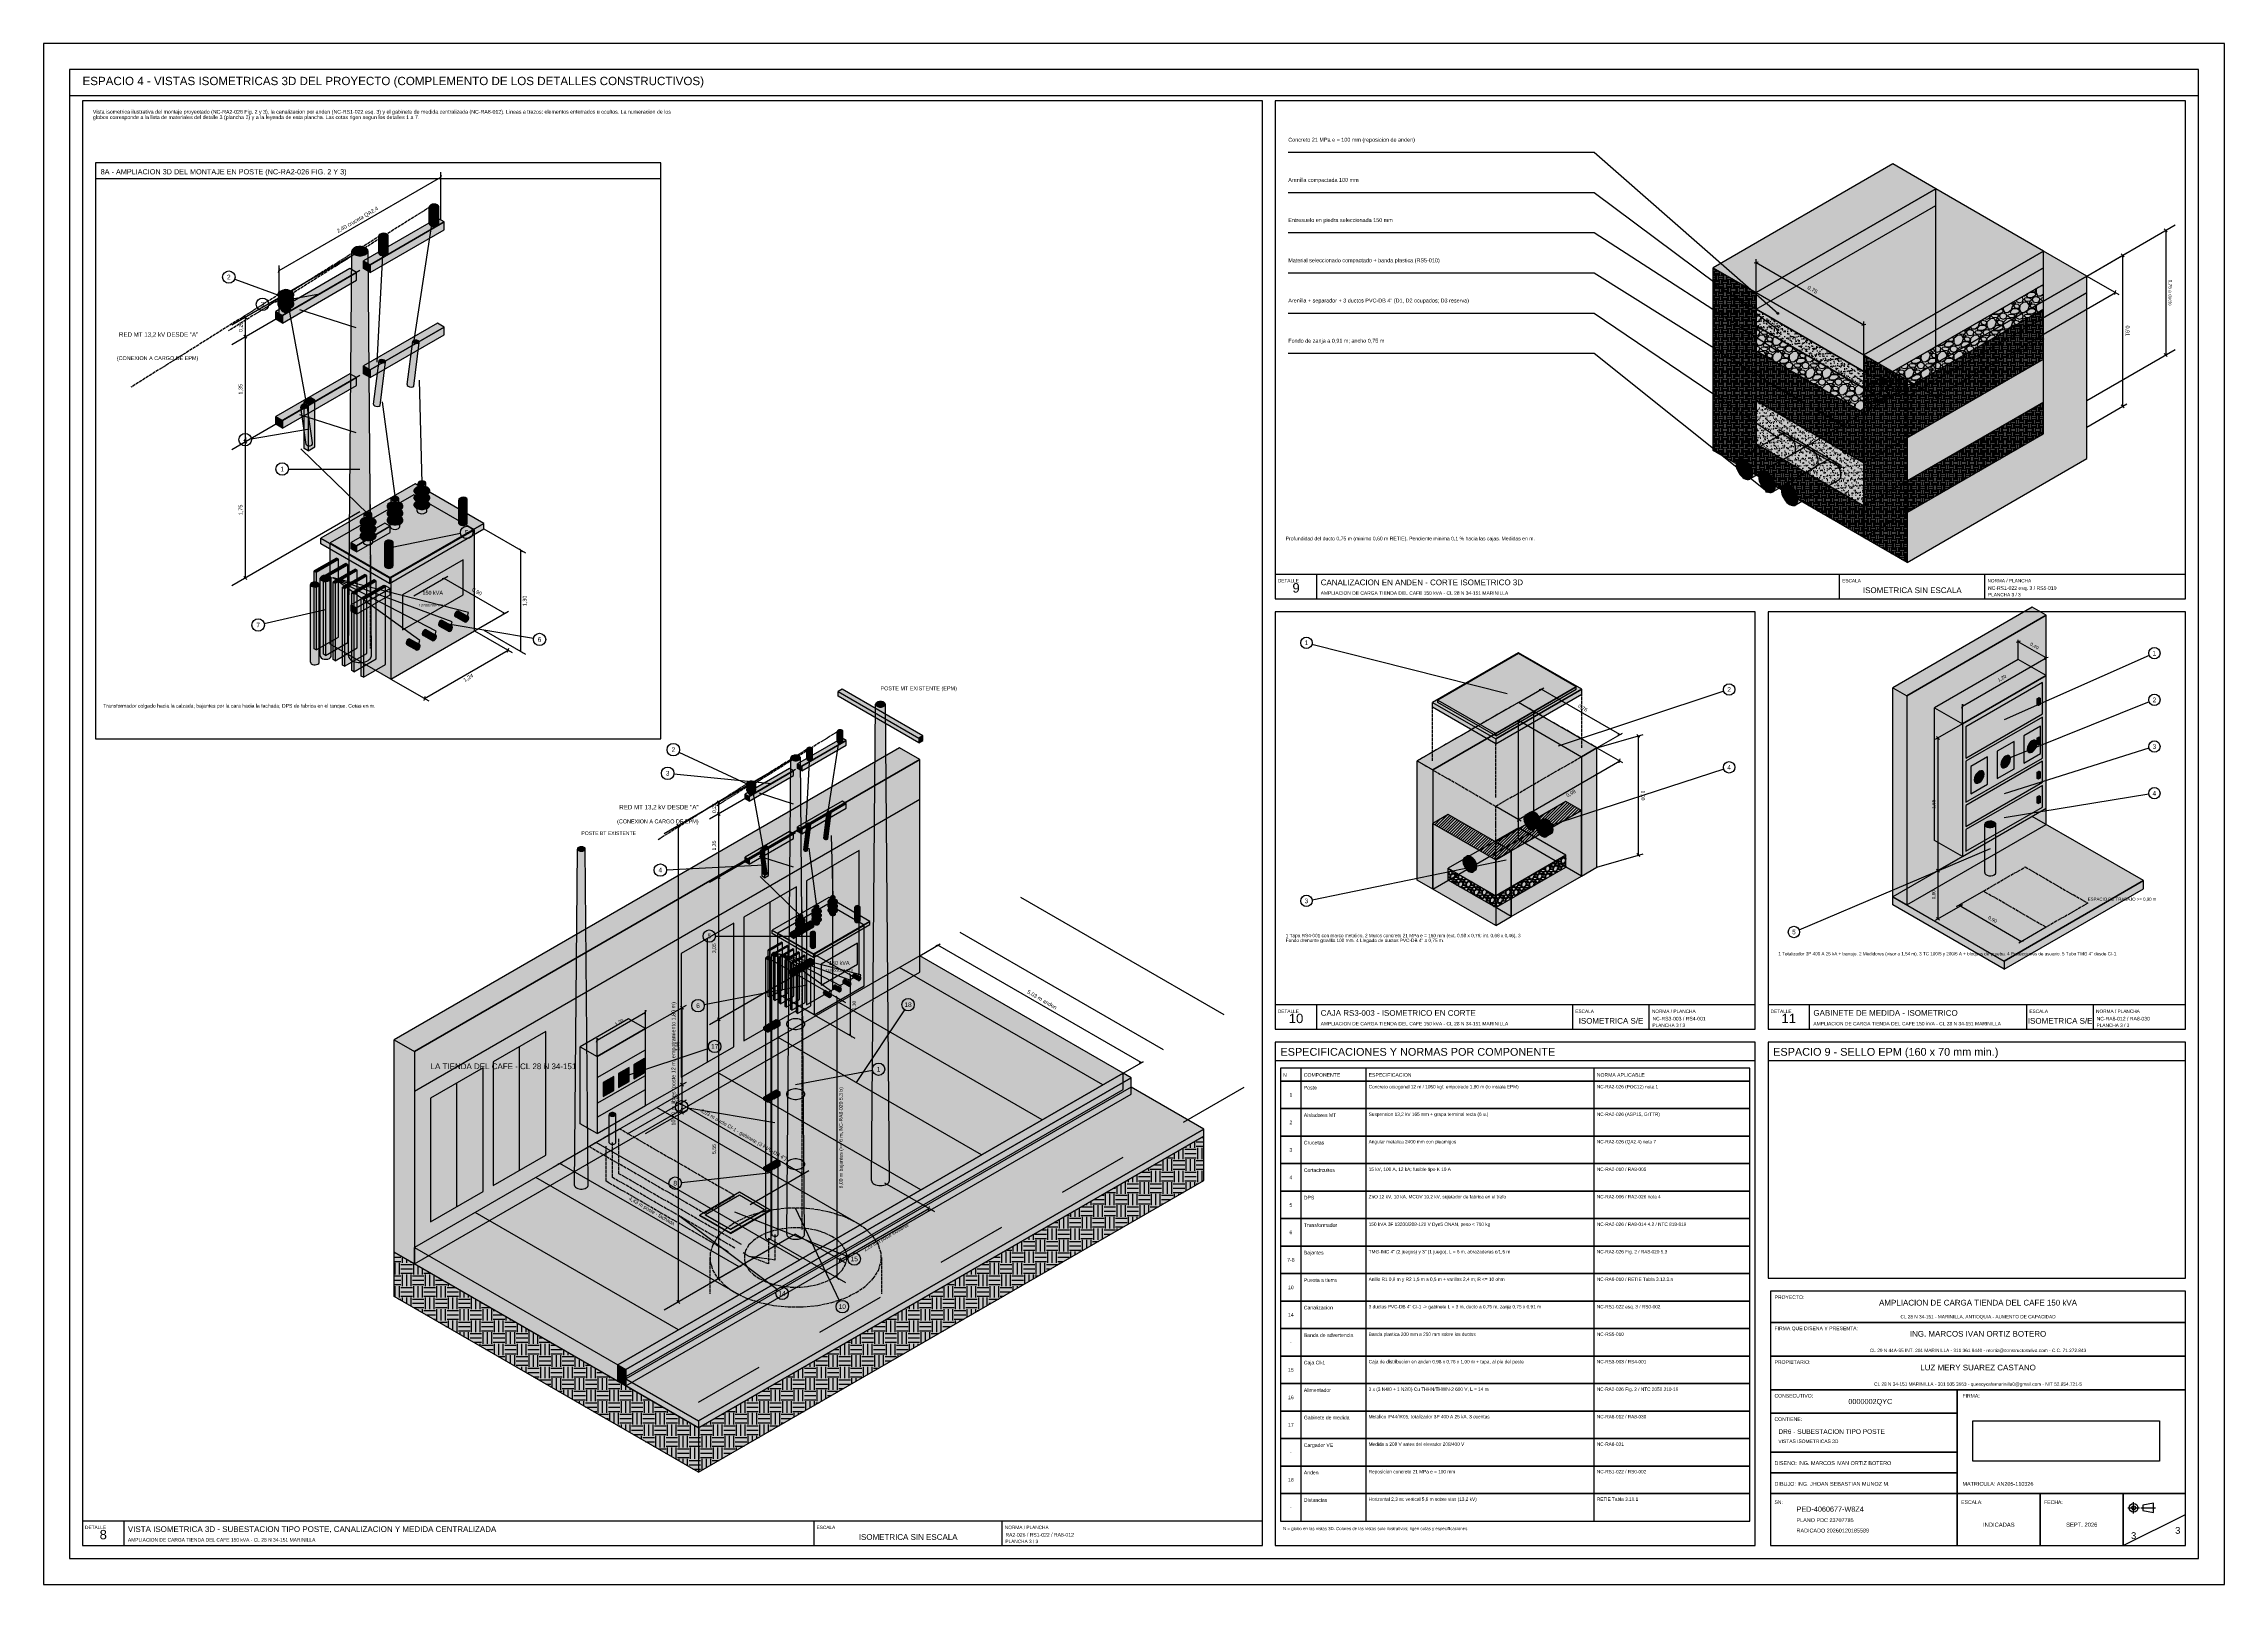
# Paper-space layout 'PLANCHA 3' of a CAD drawing. Header units: metres, sheet in millimetres. Extents: x 0 to 841, y 0 to 594.
import ezdxf
from ezdxf.enums import TextEntityAlignment as Align

# ---------------------------------------------------------------- set-up
doc = ezdxf.new("R2010")
doc.units = ezdxf.units.M
doc.linetypes.add('DASHED', pattern=[1.524, 1.27, -0.254])
for name, color, linetype in [('COTAS', 7, 'CONTINUOUS'), ('ISO_FILL', 8, 'CONTINUOUS'), ('ISO_FINO', 7, 'CONTINUOUS'), ('ISO_LIN', 7, 'CONTINUOUS'), ('ISO_OCULTO', 7, 'DASHED'), ('ISO_TXT', 7, 'CONTINUOUS'), ('MARCO', 7, 'CONTINUOUS'), ('SELLO', 1, 'CONTINUOUS'), ('TABLAS', 7, 'CONTINUOUS'), ('TEXTO', 7, 'CONTINUOUS'), ('TITULOS', 5, 'CONTINUOUS')]:
    doc.layers.add(name, color=color, linetype=linetype)
doc.styles.add('ARIAL', font='arial.ttf')
picture_1 = doc.add_image_def('image1.png', size_in_pixel=(2301, 497))

# ---------------------------------------------------------------- blocks, each defined once
blk = doc.blocks.new('PROYECCION3')
for p, q in [((-3.2, 0), (3.2, 0)), ((0, -3.2), (0, 3.2)), ((4, 0), (12, 0))]:
    blk.add_line(p, q)
blk.add_lwpolyline([(5, -1.4), (11, -2.6), (11, 2.6), (5, 1.4)], close=True)
for radius in [2.4, 1.1]:
    blk.add_circle((0, 0), radius)

psp = doc.layouts.new('PLANCHA 3')

# ---------------------------------------------------------------- hatches: boundary and pattern name
at = {"layer": 'ISO_FILL', "true_color": 0xb1b0a8}
for points in [[(660.43, 498), (729.71, 538), (713.09, 547.6), (643.8, 507.6)], [(119.79, 515.27), (119.47, 515.06), (119.22, 514.82), (119.03, 514.56), (118.92, 514.28), (118.88, 514), (118.92, 513.72), (119.03, 513.44), (119.22, 513.18), (119.47, 512.94), (119.79, 512.72), (120.16, 512.54), (120.58, 512.39), (121.03, 512.29), (121.51, 512.22), (122, 512.2), (122.49, 512.22), (122.97, 512.29), (123.42, 512.39), (123.84, 512.54), (124.21, 512.72), (124.53, 512.94), (124.78, 513.18), (124.97, 513.44), (125.08, 513.72), (125.12, 514), (125.08, 514.28), (124.97, 514.56), (124.78, 514.82), (124.53, 515.06), (124.21, 515.27), (123.84, 515.46), (123.42, 515.61), (122.97, 515.71), (122.49, 515.78), (122, 515.8), (121.51, 515.78), (121.03, 515.71), (120.58, 515.61), (120.16, 515.46)], [(718.63, 464.4), (787.91, 504.4), (771.28, 514), (702, 474)], [(123.37, 355.57), (124.01, 355.72), (123.42, 512.39), (122.97, 512.29)], [(560, 328.06), (591.07, 346), (568.76, 358.88), (537.69, 340.94)], [(535.7, 314.03), (574.74, 336.57), (568.76, 340.02), (529.72, 317.48)], [(593.06, 319.09), (599.04, 322.54), (574.74, 336.57), (568.76, 333.12)], [(288.67, 319.37), (288.48, 319.24), (288.33, 319.09), (288.22, 318.93), (288.15, 318.77), (288.13, 318.6), (288.15, 318.43), (288.22, 318.27), (288.33, 318.11), (288.48, 317.96), (288.67, 317.83), (288.9, 317.72), (289.15, 317.64), (289.42, 317.57), (289.71, 317.53), (290, 317.52), (290.29, 317.53), (290.58, 317.57), (290.85, 317.64), (291.1, 317.72), (291.33, 317.83), (291.52, 317.96), (291.67, 318.11), (291.78, 318.27), (291.85, 318.43), (291.87, 318.6), (291.85, 318.77), (291.78, 318.93), (291.67, 319.09), (291.52, 319.24), (291.33, 319.37), (291.1, 319.48), (290.85, 319.56), (290.58, 319.63), (290.29, 319.67), (290, 319.68), (289.71, 319.67), (289.42, 319.63), (289.15, 319.56), (288.9, 319.48)], [(291.06, 133.12), (291.55, 133.24), (290.85, 317.64), (290.58, 317.57)], [(560, 279.3), (565.98, 282.75), (541.67, 296.78), (535.7, 293.33)], [(565.98, 282.75), (593.06, 298.39), (587.09, 301.84), (560, 286.2)], [(224.53, 82.8), (419.38, 195.3), (416.27, 197.1), (221.41, 84.6)], [(264.9, 136.89), (278, 144.45), (268.33, 150.03), (255.24, 142.47)]]:
    psp.add_hatch(color=7, dxfattribs=at).paths.add_polyline_path(points)
at = {"layer": 'ISO_FILL', "true_color": 0x914c34}
for points in [[(149.28, 531.85), (148.88, 531.51), (148.74, 531.1), (148.88, 530.69), (149.28, 530.35), (149.88, 530.12), (150.58, 530.04), (151.28, 530.12), (151.88, 530.35), (152.28, 530.69), (152.42, 531.1), (152.28, 531.51), (151.88, 531.85), (151.28, 532.08), (150.58, 532.16), (149.88, 532.08)], [(150.58, 523.44), (151.28, 523.52), (151.28, 530.12), (150.58, 530.04)], [(129.79, 520.6), (129.4, 520.26), (129.26, 519.85), (129.4, 519.44), (129.79, 519.1), (130.39, 518.87), (131.09, 518.79), (131.8, 518.87), (132.39, 519.1), (132.79, 519.44), (132.93, 519.85), (132.79, 520.26), (132.39, 520.6), (131.8, 520.83), (131.09, 520.91), (130.39, 520.83)], [(131.09, 512.19), (131.8, 512.27), (131.8, 518.87), (131.09, 518.79)], [(91.21, 498.47), (90.64, 498.02), (90.34, 497.48), (90.34, 496.92), (90.64, 496.38), (91.21, 495.92), (92, 495.59), (92.93, 495.42), (93.91, 495.42), (94.84, 495.59), (95.63, 495.92), (96.2, 496.38), (96.51, 496.92), (96.51, 497.48), (96.2, 498.02), (95.63, 498.47), (94.84, 498.81), (93.91, 498.98), (92.93, 498.98), (92, 498.81)], [(91.21, 496.67), (90.64, 496.22), (90.34, 495.68), (90.34, 495.12), (90.64, 494.58), (91.21, 494.12), (92, 493.79), (92.93, 493.62), (93.91, 493.62), (94.84, 493.79), (95.63, 494.12), (96.2, 494.58), (96.51, 495.12), (96.51, 495.68), (96.2, 496.22), (95.63, 496.67), (94.84, 497.01), (93.91, 497.18), (92.93, 497.18), (92, 497.01)], [(92.12, 498.85), (91.72, 498.51), (91.58, 498.1), (91.72, 497.69), (92.12, 497.35), (92.72, 497.12), (93.42, 497.04), (94.12, 497.12), (94.72, 497.35), (95.12, 497.69), (95.26, 498.1), (95.12, 498.51), (94.72, 498.85), (94.12, 499.08), (93.42, 499.16), (92.72, 499.08)], [(93.42, 490.44), (94.12, 490.52), (94.12, 497.12), (93.42, 497.04)], [(91.21, 494.87), (90.64, 494.42), (90.34, 493.88), (90.34, 493.32), (90.64, 492.78), (91.21, 492.32), (92, 491.99), (92.93, 491.82), (93.91, 491.82), (94.84, 491.99), (95.63, 492.32), (96.2, 492.78), (96.51, 493.32), (96.51, 493.88), (96.2, 494.42), (95.63, 494.87), (94.84, 495.21), (93.91, 495.38), (92.93, 495.38), (92, 495.21)], [(101.99, 455.05), (104.59, 456.55), (103.03, 457.45), (100.44, 455.95)], [(143.69, 422.88), (143.12, 422.42), (142.82, 421.88), (142.82, 421.32), (143.12, 420.78), (143.69, 420.32), (144.48, 419.99), (145.41, 419.82), (146.39, 419.82), (147.32, 419.99), (148.11, 420.32), (148.69, 420.78), (148.99, 421.32), (148.99, 421.88), (148.69, 422.42), (148.11, 422.88), (147.32, 423.21), (146.39, 423.38), (145.41, 423.38), (144.48, 423.21)], [(143.69, 420.17), (143.12, 419.72), (142.82, 419.18), (142.82, 418.62), (143.12, 418.08), (143.69, 417.62), (144.48, 417.29), (145.41, 417.12), (146.39, 417.12), (147.32, 417.29), (148.11, 417.62), (148.69, 418.08), (148.99, 418.62), (148.99, 419.18), (148.69, 419.72), (148.11, 420.17), (147.32, 420.51), (146.39, 420.68), (145.41, 420.68), (144.48, 420.51)], [(144.86, 425.2), (144.54, 424.92), (144.43, 424.6), (144.54, 424.28), (144.86, 424), (145.34, 423.82), (145.9, 423.75), (146.46, 423.82), (146.94, 424), (147.26, 424.28), (147.37, 424.6), (147.26, 424.92), (146.94, 425.2), (146.46, 425.38), (145.9, 425.45), (145.34, 425.38)], [(145.9, 412.74), (146.61, 412.82), (146.46, 423.82), (145.9, 423.75)], [(124.08, 413.2), (123.76, 412.92), (123.65, 412.6), (123.76, 412.28), (124.08, 412), (124.56, 411.82), (125.12, 411.75), (125.68, 411.82), (126.16, 412), (126.48, 412.28), (126.59, 412.6), (126.48, 412.92), (126.16, 413.2), (125.68, 413.38), (125.12, 413.45), (124.56, 413.38)], [(133.3, 416.88), (132.73, 416.42), (132.43, 415.88), (132.43, 415.32), (132.73, 414.78), (133.3, 414.32), (134.09, 413.99), (135.02, 413.82), (136, 413.82), (136.93, 413.99), (137.72, 414.32), (138.29, 414.78), (138.59, 415.32), (138.59, 415.88), (138.29, 416.42), (137.72, 416.88), (136.93, 417.21), (136, 417.38), (135.02, 417.38), (134.09, 417.21)], [(133.3, 414.17), (132.73, 413.72), (132.43, 413.18), (132.43, 412.62), (132.73, 412.08), (133.3, 411.62), (134.09, 411.29), (135.02, 411.12), (136, 411.12), (136.93, 411.29), (137.72, 411.62), (138.29, 412.08), (138.59, 412.62), (138.59, 413.18), (138.29, 413.72), (137.72, 414.17), (136.93, 414.51), (136, 414.68), (135.02, 414.68), (134.09, 414.51)], [(134.47, 419.2), (134.15, 418.92), (134.04, 418.6), (134.15, 418.28), (134.47, 418), (134.95, 417.82), (135.51, 417.75), (136.07, 417.82), (136.55, 418), (136.87, 418.28), (136.98, 418.6), (136.87, 418.92), (136.55, 419.2), (136.07, 419.38), (135.51, 419.45), (134.95, 419.38)], [(135.51, 406.74), (136.21, 406.82), (136.07, 417.82), (135.51, 417.75)], [(143.69, 417.48), (143.12, 417.02), (142.82, 416.48), (142.82, 415.92), (143.12, 415.38), (143.69, 414.93), (144.48, 414.59), (145.41, 414.42), (146.39, 414.42), (147.32, 414.59), (148.11, 414.93), (148.69, 415.38), (148.99, 415.92), (148.99, 416.48), (148.69, 417.02), (148.11, 417.48), (147.32, 417.81), (146.39, 417.98), (145.41, 417.98), (144.48, 417.81)], [(122.91, 410.88), (122.33, 410.42), (122.03, 409.88), (122.03, 409.32), (122.33, 408.78), (122.91, 408.32), (123.7, 407.99), (124.63, 407.82), (125.61, 407.82), (126.54, 407.99), (127.33, 408.32), (127.9, 408.78), (128.2, 409.32), (128.2, 409.88), (127.9, 410.42), (127.33, 410.88), (126.54, 411.21), (125.61, 411.38), (124.63, 411.38), (123.7, 411.21)], [(122.91, 408.17), (122.33, 407.72), (122.03, 407.18), (122.03, 406.62), (122.33, 406.08), (122.91, 405.62), (123.7, 405.29), (124.63, 405.12), (125.61, 405.12), (126.54, 405.29), (127.33, 405.62), (127.9, 406.08), (128.2, 406.62), (128.2, 407.18), (127.9, 407.72), (127.33, 408.17), (126.54, 408.51), (125.61, 408.68), (124.63, 408.68), (123.7, 408.51)], [(122.91, 405.48), (122.33, 405.02), (122.03, 404.48), (122.03, 403.92), (122.33, 403.38), (122.91, 402.92), (123.7, 402.59), (124.63, 402.42), (125.61, 402.42), (126.54, 402.59), (127.33, 402.92), (127.9, 403.38), (128.2, 403.92), (128.2, 404.48), (127.9, 405.02), (127.33, 405.48), (126.54, 405.81), (125.61, 405.98), (124.63, 405.98), (123.7, 405.81)], [(125.12, 400.74), (125.82, 400.82), (125.68, 411.82), (125.12, 411.75)], [(133.3, 411.48), (132.73, 411.02), (132.43, 410.48), (132.43, 409.92), (132.73, 409.38), (133.3, 408.92), (134.09, 408.59), (135.02, 408.42), (136, 408.42), (136.93, 408.59), (137.72, 408.92), (138.29, 409.38), (138.59, 409.92), (138.59, 410.48), (138.29, 411.02), (137.72, 411.48), (136.93, 411.81), (136, 411.98), (135.02, 411.98), (134.09, 411.81)], [(306.37, 329.31), (306.13, 329.1), (306.05, 328.86), (306.13, 328.62), (306.37, 328.41), (306.73, 328.27), (307.15, 328.22), (307.57, 328.27), (307.93, 328.41), (308.17, 328.62), (308.25, 328.86), (308.17, 329.1), (307.93, 329.31), (307.57, 329.45), (307.15, 329.5), (306.73, 329.45)], [(307.15, 324.26), (307.57, 324.31), (307.57, 328.27), (307.15, 328.22)], [(294.68, 322.56), (294.44, 322.35), (294.35, 322.11), (294.44, 321.87), (294.68, 321.66), (295.03, 321.52), (295.46, 321.47), (295.88, 321.52), (296.24, 321.66), (296.47, 321.87), (296.56, 322.11), (296.47, 322.35), (296.24, 322.56), (295.88, 322.7), (295.46, 322.75), (295.03, 322.7)], [(295.46, 317.51), (295.88, 317.56), (295.88, 321.52), (295.46, 321.47)], [(271.53, 309.28), (271.18, 309.01), (271, 308.69), (271, 308.35), (271.18, 308.03), (271.53, 307.75), (272, 307.56), (272.56, 307.45), (273.15, 307.45), (273.7, 307.56), (274.18, 307.75), (274.52, 308.03), (274.7, 308.35), (274.7, 308.69), (274.52, 309.01), (274.18, 309.28), (273.7, 309.48), (273.15, 309.59), (272.56, 309.59), (272, 309.48)], [(271.53, 308.2), (271.18, 307.93), (271, 307.61), (271, 307.27), (271.18, 306.95), (271.53, 306.67), (272, 306.48), (272.56, 306.37), (273.15, 306.37), (273.7, 306.48), (274.18, 306.67), (274.52, 306.95), (274.7, 307.27), (274.7, 307.61), (274.52, 307.93), (274.18, 308.2), (273.7, 308.4), (273.15, 308.51), (272.56, 308.51), (272, 308.4)], [(271.53, 307.12), (271.18, 306.85), (271, 306.53), (271, 306.19), (271.18, 305.87), (271.53, 305.59), (272, 305.4), (272.56, 305.29), (273.15, 305.29), (273.7, 305.4), (274.18, 305.59), (274.52, 305.87), (274.7, 306.19), (274.7, 306.53), (274.52, 306.85), (274.18, 307.12), (273.7, 307.32), (273.15, 307.43), (272.56, 307.43), (272, 307.32)], [(272.07, 309.51), (271.83, 309.3), (271.75, 309.06), (271.83, 308.82), (272.07, 308.61), (272.43, 308.47), (272.85, 308.42), (273.27, 308.47), (273.63, 308.61), (273.87, 308.82), (273.95, 309.06), (273.87, 309.3), (273.63, 309.51), (273.27, 309.65), (272.85, 309.7), (272.43, 309.65)], [(272.85, 304.46), (273.27, 304.51), (273.27, 308.47), (272.85, 308.42)], [(278, 283.23), (279.56, 284.13), (278.62, 284.67), (277.06, 283.77)], [(297.48, 261.72), (297.29, 261.55), (297.22, 261.36), (297.29, 261.17), (297.48, 261), (297.77, 260.89), (298.11, 260.85), (298.44, 260.89), (298.73, 261), (298.92, 261.17), (298.99, 261.36), (298.92, 261.55), (298.73, 261.72), (298.44, 261.83), (298.11, 261.87), (297.77, 261.83)], [(298.11, 254.24), (298.53, 254.29), (298.44, 260.89), (298.11, 260.85)], [(303.02, 263.92), (302.67, 263.65), (302.49, 263.33), (302.49, 262.99), (302.67, 262.67), (303.02, 262.39), (303.49, 262.2), (304.05, 262.09), (304.63, 262.09), (305.19, 262.2), (305.67, 262.39), (306.01, 262.67), (306.19, 262.99), (306.19, 263.33), (306.01, 263.65), (305.67, 263.92), (305.19, 264.12), (304.63, 264.23), (304.05, 264.23), (303.49, 264.12)], [(303.02, 262.31), (302.67, 262.03), (302.49, 261.71), (302.49, 261.37), (302.67, 261.05), (303.02, 260.77), (303.49, 260.58), (304.05, 260.47), (304.63, 260.47), (305.19, 260.58), (305.67, 260.77), (306.01, 261.05), (306.19, 261.37), (306.19, 261.71), (306.01, 262.03), (305.67, 262.31), (305.19, 262.5), (304.63, 262.61), (304.05, 262.61), (303.49, 262.5)], [(303.02, 260.69), (302.67, 260.41), (302.49, 260.09), (302.49, 259.75), (302.67, 259.43), (303.02, 259.15), (303.49, 258.96), (304.05, 258.85), (304.63, 258.85), (305.19, 258.96), (305.67, 259.15), (306.01, 259.43), (306.19, 259.75), (306.19, 260.09), (306.01, 260.41), (305.67, 260.69), (305.19, 260.88), (304.63, 260.99), (304.05, 260.99), (303.49, 260.88)], [(303.72, 265.32), (303.53, 265.15), (303.46, 264.96), (303.53, 264.77), (303.72, 264.6), (304, 264.49), (304.34, 264.45), (304.68, 264.49), (304.96, 264.6), (305.16, 264.77), (305.22, 264.96), (305.16, 265.15), (304.96, 265.32), (304.68, 265.43), (304.34, 265.47), (304, 265.43)], [(304.34, 257.84), (304.76, 257.89), (304.68, 264.49), (304.34, 264.45)], [(290.55, 256.73), (290.2, 256.45), (290.02, 256.13), (290.02, 255.79), (290.2, 255.47), (290.55, 255.19), (291.02, 255), (291.58, 254.89), (292.16, 254.89), (292.72, 255), (293.2, 255.19), (293.54, 255.47), (293.72, 255.79), (293.72, 256.13), (293.54, 256.45), (293.2, 256.73), (292.72, 256.92), (292.16, 257.03), (291.58, 257.03), (291.02, 256.92)], [(290.55, 255.1), (290.2, 254.83), (290.02, 254.51), (290.02, 254.17), (290.2, 253.85), (290.55, 253.57), (291.02, 253.38), (291.58, 253.27), (292.16, 253.27), (292.72, 253.38), (293.2, 253.57), (293.54, 253.85), (293.72, 254.17), (293.72, 254.51), (293.54, 254.83), (293.2, 255.1), (292.72, 255.3), (292.16, 255.41), (291.58, 255.41), (291.02, 255.3)], [(290.55, 253.48), (290.2, 253.21), (290.02, 252.89), (290.02, 252.55), (290.2, 252.23), (290.55, 251.95), (291.02, 251.76), (291.58, 251.65), (292.16, 251.65), (292.72, 251.76), (293.2, 251.95), (293.54, 252.23), (293.72, 252.55), (293.72, 252.89), (293.54, 253.21), (293.2, 253.48), (292.72, 253.68), (292.16, 253.79), (291.58, 253.79), (291.02, 253.68)], [(291.25, 258.12), (291.06, 257.95), (290.99, 257.76), (291.06, 257.57), (291.25, 257.4), (291.53, 257.29), (291.87, 257.25), (292.21, 257.29), (292.49, 257.4), (292.69, 257.57), (292.75, 257.76), (292.69, 257.95), (292.49, 258.12), (292.21, 258.23), (291.87, 258.27), (291.53, 258.23)], [(291.87, 250.64), (292.29, 250.69), (292.21, 257.29), (291.87, 257.25)], [(296.78, 260.32), (296.44, 260.05), (296.26, 259.73), (296.26, 259.39), (296.44, 259.07), (296.78, 258.79), (297.26, 258.6), (297.81, 258.49), (298.4, 258.49), (298.96, 258.6), (299.43, 258.79), (299.78, 259.07), (299.96, 259.39), (299.96, 259.73), (299.78, 260.05), (299.43, 260.32), (298.96, 260.52), (298.4, 260.63), (297.81, 260.63), (297.26, 260.52)], [(296.78, 258.7), (296.44, 258.43), (296.26, 258.11), (296.26, 257.77), (296.44, 257.45), (296.78, 257.18), (297.26, 256.98), (297.81, 256.87), (298.4, 256.87), (298.96, 256.98), (299.43, 257.18), (299.78, 257.45), (299.96, 257.77), (299.96, 258.11), (299.78, 258.43), (299.43, 258.7), (298.96, 258.9), (298.4, 259.01), (297.81, 259.01), (297.26, 258.9)], [(296.78, 257.08), (296.44, 256.81), (296.26, 256.49), (296.26, 256.15), (296.44, 255.83), (296.78, 255.56), (297.26, 255.36), (297.81, 255.25), (298.4, 255.25), (298.96, 255.36), (299.43, 255.56), (299.78, 255.83), (299.96, 256.15), (299.96, 256.49), (299.78, 256.81), (299.43, 257.08), (298.96, 257.28), (298.4, 257.39), (297.81, 257.39), (297.26, 257.28)]]:
    psp.add_hatch(color=7, dxfattribs=at).paths.add_polyline_path(points)
at = {"layer": 'ISO_FILL', "true_color": 0x532b1e}
for points in [[(148.74, 524.5), (148.88, 524.09), (148.88, 530.69), (148.74, 531.1)], [(129.26, 513.25), (129.4, 512.84), (129.4, 519.44), (129.26, 519.85)], [(91.58, 491.5), (91.72, 491.09), (91.72, 497.69), (91.58, 498.1)], [(144.07, 413.8), (144.21, 413.39), (144.54, 424.28), (144.43, 424.6)], [(123.28, 401.8), (123.42, 401.39), (123.76, 412.28), (123.65, 412.6)], [(133.67, 407.8), (133.81, 407.39), (134.15, 418.28), (134.04, 418.6)], [(158.62, 373.22), (158.96, 373.03), (162.59, 370.93), (162.26, 371.12)], [(139.92, 362.42), (140.25, 362.23), (143.89, 360.13), (143.56, 360.32)], [(146.15, 366.02), (146.49, 365.83), (150.12, 363.73), (149.79, 363.92)], [(152.39, 369.62), (152.72, 369.43), (156.36, 367.33), (156.03, 367.52)], [(306.05, 324.9), (306.13, 324.66), (306.13, 328.62), (306.05, 328.86)], [(294.35, 318.15), (294.44, 317.91), (294.44, 321.87), (294.35, 322.11)], [(271.75, 305.1), (271.83, 304.86), (271.83, 308.82), (271.75, 309.06)], [(297, 254.88), (297.09, 254.64), (297.29, 261.17), (297.22, 261.36)], [(303.24, 258.48), (303.32, 258.24), (303.53, 264.77), (303.46, 264.96)], [(290.77, 251.28), (290.85, 251.04), (291.06, 257.57), (290.99, 257.76)], [(300.75, 227.65), (300.95, 227.54), (303.13, 226.28), (302.93, 226.39)], [(304.49, 229.81), (304.69, 229.7), (306.87, 228.44), (306.67, 228.55)], [(308.23, 231.97), (308.43, 231.86), (310.62, 230.6), (310.42, 230.71)], [(311.97, 234.13), (312.17, 234.02), (314.36, 232.76), (314.16, 232.87)]]:
    psp.add_hatch(color=7, dxfattribs=at).paths.add_polyline_path(points)
at = {"layer": 'ISO_FILL', "true_color": 0x673625}
for points in [[(148.88, 524.09), (149.28, 523.75), (149.28, 530.35), (148.88, 530.69)], [(129.4, 512.84), (129.79, 512.5), (129.79, 519.1), (129.4, 519.44)], [(91.72, 491.09), (92.12, 490.75), (92.12, 497.35), (91.72, 497.69)], [(144.21, 413.39), (144.6, 413.05), (144.86, 424), (144.54, 424.28)], [(123.42, 401.39), (123.82, 401.05), (124.08, 412), (123.76, 412.28)], [(133.81, 407.39), (134.21, 407.05), (134.47, 418), (134.15, 418.28)], [(306.13, 324.66), (306.37, 324.45), (306.37, 328.41), (306.13, 328.62)], [(294.44, 317.91), (294.68, 317.7), (294.68, 321.66), (294.44, 321.87)], [(271.83, 304.86), (272.07, 304.65), (272.07, 308.61), (271.83, 308.82)], [(297.09, 254.64), (297.33, 254.43), (297.48, 261), (297.29, 261.17)], [(303.32, 258.24), (303.56, 258.03), (303.72, 264.6), (303.53, 264.77)], [(290.85, 251.04), (291.09, 250.83), (291.25, 257.4), (291.06, 257.57)]]:
    psp.add_hatch(color=7, dxfattribs=at).paths.add_polyline_path(points)
at = {"layer": 'ISO_FILL', "true_color": 0x7c412d}
for points in [[(149.28, 523.75), (149.88, 523.52), (149.88, 530.12), (149.28, 530.35)], [(129.79, 512.5), (130.39, 512.27), (130.39, 518.87), (129.79, 519.1)], [(92.12, 490.75), (92.72, 490.52), (92.72, 497.12), (92.12, 497.35)], [(144.6, 413.05), (145.2, 412.82), (145.34, 423.82), (144.86, 424)], [(134.21, 407.05), (134.81, 406.82), (134.95, 417.82), (134.47, 418)], [(123.82, 401.05), (124.41, 400.82), (124.56, 411.82), (124.08, 412)], [(306.37, 324.45), (306.73, 324.31), (306.73, 328.27), (306.37, 328.41)], [(294.68, 317.7), (295.03, 317.56), (295.03, 321.52), (294.68, 321.66)], [(272.07, 304.65), (272.43, 304.51), (272.43, 308.47), (272.07, 308.61)], [(297.33, 254.43), (297.68, 254.29), (297.77, 260.89), (297.48, 261)], [(303.56, 258.03), (303.92, 257.89), (304, 264.49), (303.72, 264.6)], [(291.09, 250.83), (291.45, 250.69), (291.53, 257.29), (291.25, 257.4)]]:
    psp.add_hatch(color=7, dxfattribs=at).paths.add_polyline_path(points)
at = {"layer": 'ISO_FILL', "true_color": 0x8b4932}
for points in [[(149.88, 523.52), (150.58, 523.44), (150.58, 530.04), (149.88, 530.12)], [(130.39, 512.27), (131.09, 512.19), (131.09, 518.79), (130.39, 518.87)], [(92.72, 490.52), (93.42, 490.44), (93.42, 497.04), (92.72, 497.12)], [(145.2, 412.82), (145.9, 412.74), (145.9, 423.75), (145.34, 423.82)], [(134.81, 406.82), (135.51, 406.74), (135.51, 417.75), (134.95, 417.82)], [(124.41, 400.82), (125.12, 400.74), (125.12, 411.75), (124.56, 411.82)], [(306.73, 324.31), (307.15, 324.26), (307.15, 328.22), (306.73, 328.27)], [(295.03, 317.56), (295.46, 317.51), (295.46, 321.47), (295.03, 321.52)], [(272.43, 304.51), (272.85, 304.46), (272.85, 308.42), (272.43, 308.47)], [(297.68, 254.29), (298.11, 254.24), (298.11, 260.85), (297.77, 260.89)], [(303.92, 257.89), (304.34, 257.84), (304.34, 264.45), (304, 264.49)], [(291.45, 250.69), (291.87, 250.64), (291.87, 257.25), (291.53, 257.29)]]:
    psp.add_hatch(color=7, dxfattribs=at).paths.add_polyline_path(points)
at = {"layer": 'ISO_FILL', "true_color": 0x8e4a33}
for points in [[(151.28, 523.52), (151.88, 523.75), (151.88, 530.35), (151.28, 530.12)], [(131.8, 512.27), (132.39, 512.5), (132.39, 519.1), (131.8, 518.87)], [(94.12, 490.52), (94.72, 490.75), (94.72, 497.35), (94.12, 497.12)], [(146.61, 412.82), (147.2, 413.05), (146.94, 424), (146.46, 423.82)], [(136.21, 406.82), (136.81, 407.05), (136.55, 418), (136.07, 417.82)], [(125.82, 400.82), (126.42, 401.05), (126.16, 412), (125.68, 411.82)], [(307.57, 324.31), (307.93, 324.45), (307.93, 328.41), (307.57, 328.27)], [(295.88, 317.56), (296.24, 317.7), (296.24, 321.66), (295.88, 321.52)], [(273.27, 304.51), (273.63, 304.65), (273.63, 308.61), (273.27, 308.47)], [(298.53, 254.29), (298.89, 254.43), (298.73, 261), (298.44, 260.89)], [(304.76, 257.89), (305.12, 258.03), (304.96, 264.6), (304.68, 264.49)], [(292.29, 250.69), (292.65, 250.83), (292.49, 257.4), (292.21, 257.29)]]:
    psp.add_hatch(color=7, dxfattribs=at).paths.add_polyline_path(points)
at = {"layer": 'ISO_FILL', "true_color": 0x82442f}
for points in [[(151.88, 523.75), (152.28, 524.09), (152.28, 530.69), (151.88, 530.35)], [(132.39, 512.5), (132.79, 512.84), (132.79, 519.44), (132.39, 519.1)], [(94.72, 490.75), (95.12, 491.09), (95.12, 497.69), (94.72, 497.35)], [(147.2, 413.05), (147.6, 413.39), (147.26, 424.28), (146.94, 424)], [(126.42, 401.05), (126.81, 401.39), (126.48, 412.28), (126.16, 412)], [(136.81, 407.05), (137.21, 407.39), (136.87, 418.28), (136.55, 418)], [(307.93, 324.45), (308.17, 324.66), (308.17, 328.62), (307.93, 328.41)], [(296.24, 317.7), (296.47, 317.91), (296.47, 321.87), (296.24, 321.66)], [(273.63, 304.65), (273.87, 304.86), (273.87, 308.82), (273.63, 308.61)], [(298.89, 254.43), (299.12, 254.64), (298.92, 261.17), (298.73, 261)], [(305.12, 258.03), (305.36, 258.24), (305.16, 264.77), (304.96, 264.6)], [(292.65, 250.83), (292.89, 251.04), (292.69, 257.57), (292.49, 257.4)]]:
    psp.add_hatch(color=7, dxfattribs=at).paths.add_polyline_path(points)
at = {"layer": 'ISO_FILL', "true_color": 0x6f3a28}
for points in [[(152.28, 524.09), (152.42, 524.5), (152.42, 531.1), (152.28, 530.69)], [(132.79, 512.84), (132.93, 513.25), (132.93, 519.85), (132.79, 519.44)], [(95.12, 491.09), (95.26, 491.5), (95.26, 498.1), (95.12, 497.69)], [(147.6, 413.39), (147.74, 413.8), (147.37, 424.6), (147.26, 424.28)], [(126.81, 401.39), (126.95, 401.8), (126.59, 412.6), (126.48, 412.28)], [(137.21, 407.39), (137.35, 407.8), (136.98, 418.6), (136.87, 418.28)], [(308.17, 324.66), (308.25, 324.9), (308.25, 328.86), (308.17, 328.62)], [(296.47, 317.91), (296.56, 318.15), (296.56, 322.11), (296.47, 321.87)], [(273.87, 304.86), (273.95, 305.1), (273.95, 309.06), (273.87, 308.82)], [(299.12, 254.64), (299.21, 254.88), (298.99, 261.36), (298.92, 261.17)], [(305.36, 258.24), (305.44, 258.48), (305.22, 264.96), (305.16, 264.77)], [(292.89, 251.04), (292.97, 251.28), (292.75, 257.76), (292.69, 257.57)]]:
    psp.add_hatch(color=7, dxfattribs=at).paths.add_polyline_path(points)
at = {"layer": 'ISO_FILL', "true_color": 0x826344}
for points in [[(660.43, 427.6), (729.71, 467.6), (729.71, 538), (660.43, 498)], [(718.63, 394), (787.91, 434), (787.91, 504.4), (718.63, 464.4)], [(702, 432.4), (771.28, 472.4), (771.28, 491.6), (702, 451.6)], [(702, 403.6), (771.28, 443.6), (771.28, 455.76), (702, 415.76)], [(252.59, 43.2), (447.44, 155.7), (447.44, 172.8), (252.59, 60.3)]]:
    psp.add_hatch(color=7, dxfattribs=at).paths.add_polyline_path(points)
at = {"layer": 'ISO_FILL'}
h = psp.add_hatch(dxfattribs=at)
h.set_pattern_fill('EARTH', scale=0.25)
h.paths.add_polyline_path([(660.43, 427.6), (729.71, 467.6), (729.71, 538), (660.43, 498)])
at = {"layer": 'ISO_FILL', "true_color": 0xa8a69f}
for points in [[(660.43, 491.6), (729.71, 531.6), (729.71, 538), (660.43, 498)], [(718.63, 458), (787.91, 498), (787.91, 504.4), (718.63, 464.4)], [(560, 327.14), (591.07, 345.08), (591.07, 346), (560, 328.06)], [(535.7, 268.03), (574.74, 290.57), (574.74, 336.57), (535.7, 314.03)], [(593.06, 273.09), (599.04, 276.54), (599.04, 322.54), (593.06, 319.09)], [(565.98, 257.45), (593.06, 273.09), (593.06, 298.39), (565.98, 282.75)], [(560, 254), (565.98, 257.45), (565.98, 282.75), (560, 279.3)], [(224.53, 76.5), (419.38, 189), (419.38, 195.3), (224.53, 82.8)], [(264.9, 136.75), (278, 144.31), (278, 144.45), (264.9, 136.89)]]:
    psp.add_hatch(color=7, dxfattribs=at).paths.add_polyline_path(points)
at = {"layer": 'ISO_FILL', "true_color": 0xcecbc2}
for points in [[(702, 474), (771.28, 514), (729.71, 538), (660.43, 498)], [(254.85, 143.15), (266.54, 149.9), (222.11, 175.55), (210.42, 168.8)]]:
    psp.add_hatch(color=7, dxfattribs=at).paths.add_polyline_path(points)
at = {"layer": 'ISO_FILL', "true_color": 0x8f969d}
for points in [[(125.9, 508.75), (154.48, 525.25), (151.88, 526.75), (123.3, 510.25)], [(92.12, 489.25), (120.7, 505.75), (118.1, 507.25), (89.52, 490.75)], [(125.9, 468.25), (154.48, 484.75), (151.88, 486.25), (123.3, 469.75)], [(92.12, 448.75), (120.7, 465.25), (118.1, 466.75), (89.52, 450.25)], [(120.7, 400.45), (133.69, 407.95), (131.61, 409.15), (118.62, 401.65)], [(107.27, 388.71), (106.85, 388.36), (106.66, 387.96), (106.73, 387.54), (107.03, 387.16), (107.55, 386.86), (108.21, 386.68), (108.93, 386.65), (109.63, 386.75), (110.23, 387), (110.65, 387.34), (110.84, 387.74), (110.77, 388.16), (110.47, 388.54), (109.95, 388.84), (109.29, 389.02), (108.57, 389.05), (107.86, 388.95)], [(103.42, 386.12), (103.09, 385.85), (102.95, 385.53), (103, 385.2), (103.24, 384.9), (103.64, 384.67), (104.16, 384.53), (104.74, 384.5), (105.29, 384.58), (105.76, 384.77), (106.09, 385.05), (106.24, 385.37), (106.19, 385.7), (105.95, 386), (105.54, 386.23), (105.02, 386.37), (104.45, 386.4), (103.89, 386.32)], [(120.7, 376.45), (133.69, 383.95), (131.61, 385.15), (118.62, 377.65)], [(560, 325.94), (593.14, 345.08), (568.76, 359.16), (535.62, 340.02)], [(337.54, 326.25), (339.1, 327.15), (307.93, 345.15), (306.37, 344.25)], [(292.34, 315.45), (309.49, 325.35), (307.93, 326.25), (290.78, 316.35)], [(272.07, 303.75), (289.22, 313.65), (287.66, 314.55), (270.51, 304.65)], [(292.34, 291.15), (309.49, 301.05), (307.93, 301.95), (290.78, 292.05)], [(272.07, 279.45), (289.22, 289.35), (287.66, 290.25), (270.51, 280.35)], [(749.21, 293.88), (748.78, 293.53), (748.58, 293.11), (748.65, 292.68), (748.97, 292.28), (749.5, 291.98), (750.18, 291.79), (750.93, 291.76), (751.65, 291.87), (752.27, 292.12), (752.7, 292.47), (752.89, 292.89), (752.83, 293.32), (752.51, 293.72), (751.98, 294.02), (751.3, 294.21), (750.55, 294.24), (749.82, 294.13)], [(289.22, 250.47), (297.01, 254.97), (295.77, 255.69), (287.97, 251.19)], [(278.85, 241.88), (278.66, 241.71), (278.57, 241.52), (278.6, 241.32), (278.74, 241.14), (278.99, 241), (279.3, 240.92), (279.64, 240.9), (279.97, 240.95), (280.26, 241.06), (280.45, 241.23), (280.54, 241.42), (280.51, 241.62), (280.37, 241.8), (280.12, 241.94), (279.81, 242.02), (279.47, 242.04), (279.14, 241.99)], [(281.16, 243.42), (280.91, 243.22), (280.8, 242.97), (280.84, 242.72), (281.02, 242.49), (281.33, 242.32), (281.72, 242.21), (282.16, 242.19), (282.58, 242.25), (282.94, 242.4), (283.19, 242.6), (283.3, 242.85), (283.26, 243.1), (283.08, 243.33), (282.77, 243.5), (282.38, 243.61), (281.94, 243.63), (281.52, 243.57)], [(289.22, 236.07), (297.01, 240.57), (295.77, 241.29), (287.97, 236.79)], [(218.5, 181.68), (218.26, 181.5), (218.14, 181.28), (218.14, 181.06), (218.26, 180.84), (218.5, 180.66), (218.81, 180.52), (219.19, 180.45), (219.58, 180.45), (219.95, 180.52), (220.27, 180.66), (220.5, 180.84), (220.63, 181.06), (220.63, 181.28), (220.5, 181.5), (220.27, 181.68), (219.95, 181.82), (219.58, 181.89), (219.19, 181.89), (218.81, 181.82)], [(264.9, 135.49), (280.18, 144.31), (268.33, 151.15), (253.06, 142.33)]]:
    psp.add_hatch(color=7, dxfattribs=at).paths.add_polyline_path(points)
at = {"layer": 'ISO_FILL', "true_color": 0x878e95}
for points in [[(125.9, 505.75), (154.48, 522.25), (154.48, 525.25), (125.9, 508.75)], [(92.12, 486.25), (120.7, 502.75), (120.7, 505.75), (92.12, 489.25)], [(125.9, 465.25), (154.48, 481.75), (154.48, 484.75), (125.9, 468.25)], [(92.12, 445.75), (120.7, 462.25), (120.7, 465.25), (92.12, 448.75)], [(120.7, 398.05), (133.69, 405.55), (133.69, 407.95), (120.7, 400.45)], [(120.7, 374.05), (133.69, 381.55), (133.69, 383.95), (120.7, 376.45)], [(560, 324.1), (593.14, 343.24), (593.14, 345.08), (560, 325.94)], [(292.34, 313.65), (309.49, 323.55), (309.49, 325.35), (292.34, 315.45)], [(337.54, 324.45), (339.1, 325.35), (339.1, 327.15), (337.54, 326.25)], [(272.07, 301.95), (289.22, 311.85), (289.22, 313.65), (272.07, 303.75)], [(292.34, 289.35), (309.49, 299.25), (309.49, 301.05), (292.34, 291.15)], [(272.07, 277.65), (289.22, 287.55), (289.22, 289.35), (272.07, 279.45)], [(289.22, 249.03), (297.01, 253.53), (297.01, 254.97), (289.22, 250.47)], [(289.22, 234.63), (297.01, 239.13), (297.01, 240.57), (289.22, 236.07)], [(264.9, 135.27), (280.18, 144.09), (280.18, 144.31), (264.9, 135.49)]]:
    psp.add_hatch(color=7, dxfattribs=at).paths.add_polyline_path(points)
at = {"layer": 'ISO_FILL', "true_color": 0x656460}
for points in [[(117.57, 358), (117.62, 357.6), (118.92, 513.72), (118.88, 514)], [(117.62, 357.6), (117.78, 357.21), (119.03, 513.44), (118.92, 513.72)], [(286.58, 135), (286.63, 134.69), (288.15, 318.43), (288.13, 318.6)], [(286.63, 134.69), (286.75, 134.39), (288.22, 318.27), (288.15, 318.43)]]:
    psp.add_hatch(color=7, dxfattribs=at).paths.add_polyline_path(points)
at = {"layer": 'ISO_FILL', "true_color": 0x6f6e69}
for points in [[(117.78, 357.21), (118.05, 356.84), (119.22, 513.18), (119.03, 513.44)], [(286.75, 134.39), (286.96, 134.1), (288.33, 318.11), (288.22, 318.27)]]:
    psp.add_hatch(color=7, dxfattribs=at).paths.add_polyline_path(points)
at = {"layer": 'ISO_FILL', "true_color": 0x7b7a75}
for points in [[(118.05, 356.84), (118.41, 356.5), (119.47, 512.94), (119.22, 513.18)], [(286.96, 134.1), (287.24, 133.84), (288.48, 317.96), (288.33, 318.11)]]:
    psp.add_hatch(color=7, dxfattribs=at).paths.add_polyline_path(points)
at = {"layer": 'ISO_FILL', "true_color": 0x9d9c95}
for points in [[(125.59, 356.5), (125.95, 356.84), (124.78, 513.18), (124.53, 512.94)], [(292.76, 133.84), (293.04, 134.1), (291.67, 318.11), (291.52, 317.96)]]:
    psp.add_hatch(color=7, dxfattribs=at).paths.add_polyline_path(points)
at = {"layer": 'ISO_FILL', "true_color": 0x94938d}
for points in [[(125.95, 356.84), (126.22, 357.21), (124.97, 513.44), (124.78, 513.18)], [(293.04, 134.1), (293.25, 134.39), (291.78, 318.27), (291.67, 318.11)]]:
    psp.add_hatch(color=7, dxfattribs=at).paths.add_polyline_path(points)
at = {"layer": 'ISO_FILL', "true_color": 0x8a8983}
for points in [[(126.22, 357.21), (126.38, 357.6), (125.08, 513.72), (124.97, 513.44)], [(293.25, 134.39), (293.37, 134.69), (291.85, 318.43), (291.78, 318.27)]]:
    psp.add_hatch(color=7, dxfattribs=at).paths.add_polyline_path(points)
at = {"layer": 'ISO_FILL', "true_color": 0x7f7e79}
for points in [[(126.38, 357.6), (126.43, 358), (125.12, 514), (125.08, 513.72)], [(293.37, 134.69), (293.42, 135), (291.87, 318.6), (291.85, 318.43)]]:
    psp.add_hatch(color=7, dxfattribs=at).paths.add_polyline_path(points)
at = {"layer": 'ISO_FILL', "true_color": 0xc3c0b7}
psp.add_hatch(color=7, dxfattribs=at).paths.add_polyline_path([(702, 467.6), (771.28, 507.6), (771.28, 514), (702, 474)])
at = {"layer": 'ISO_FILL', "true_color": 0x86857f}
for points in [[(118.41, 356.5), (118.86, 356.19), (119.79, 512.72), (119.47, 512.94)], [(287.24, 133.84), (287.58, 133.6), (288.67, 317.83), (288.48, 317.96)]]:
    psp.add_hatch(color=7, dxfattribs=at).paths.add_polyline_path(points)
at = {"layer": 'ISO_FILL', "true_color": 0x908f89}
for points in [[(118.86, 356.19), (119.39, 355.93), (120.16, 512.54), (119.79, 512.72)], [(287.58, 133.6), (287.99, 133.4), (288.9, 317.72), (288.67, 317.83)]]:
    psp.add_hatch(color=7, dxfattribs=at).paths.add_polyline_path(points)
at = {"layer": 'ISO_FILL', "true_color": 0x9a9892}
for points in [[(119.39, 355.93), (119.99, 355.72), (120.58, 512.39), (120.16, 512.54)], [(287.99, 133.4), (288.45, 133.24), (289.15, 317.64), (288.9, 317.72)]]:
    psp.add_hatch(color=7, dxfattribs=at).paths.add_polyline_path(points)
at = {"layer": 'ISO_FILL', "true_color": 0xa2a09a}
for points in [[(119.99, 355.72), (120.63, 355.57), (121.03, 512.29), (120.58, 512.39)], [(288.45, 133.24), (288.94, 133.12), (289.42, 317.57), (289.15, 317.64)]]:
    psp.add_hatch(color=7, dxfattribs=at).paths.add_polyline_path(points)
at = {"layer": 'ISO_FILL', "true_color": 0xa9a7a0}
for points in [[(120.63, 355.57), (121.31, 355.47), (121.51, 512.22), (121.03, 512.29)], [(288.94, 133.12), (289.47, 133.05), (289.71, 317.53), (289.42, 317.57)]]:
    psp.add_hatch(color=7, dxfattribs=at).paths.add_polyline_path(points)
at = {"layer": 'ISO_FILL', "true_color": 0xadaca5}
for points in [[(121.31, 355.47), (122, 355.44), (122, 512.2), (121.51, 512.22)], [(289.47, 133.05), (290, 133.03), (290, 317.52), (289.71, 317.53)]]:
    psp.add_hatch(color=7, dxfattribs=at).paths.add_polyline_path(points)
at = {"layer": 'ISO_FILL', "true_color": 0xb1afa8}
for points in [[(122, 355.44), (122.69, 355.47), (122.49, 512.22), (122, 512.2)], [(290, 133.03), (290.53, 133.05), (290.29, 317.53), (290, 317.52)]]:
    psp.add_hatch(color=7, dxfattribs=at).paths.add_polyline_path(points)
at = {"layer": 'ISO_FILL', "true_color": 0xb2b0a9}
for points in [[(122.69, 355.47), (123.37, 355.57), (122.97, 512.29), (122.49, 512.22)], [(290.53, 133.05), (291.06, 133.12), (290.58, 317.57), (290.29, 317.53)]]:
    psp.add_hatch(color=7, dxfattribs=at).paths.add_polyline_path(points)
at = {"layer": 'ISO_FILL', "true_color": 0x70767c}
for points in [[(125.9, 505.75), (123.3, 507.25), (123.3, 510.25), (125.9, 508.75)], [(92.12, 486.25), (89.52, 487.75), (89.52, 490.75), (92.12, 489.25)], [(125.9, 465.25), (123.3, 466.75), (123.3, 469.75), (125.9, 468.25)], [(92.12, 445.75), (89.52, 447.25), (89.52, 450.25), (92.12, 448.75)], [(120.7, 398.05), (118.62, 399.25), (118.62, 401.65), (120.7, 400.45)], [(107.03, 357.16), (107.55, 356.86), (107.55, 386.86), (107.03, 387.16)], [(103.24, 354.9), (103.64, 354.67), (103.64, 384.67), (103.24, 384.9)], [(120.7, 374.05), (118.62, 375.25), (118.62, 377.65), (120.7, 376.45)], [(337.54, 324.45), (306.37, 342.45), (306.37, 344.25), (337.54, 326.25)], [(560, 324.1), (535.62, 338.18), (535.62, 340.02), (560, 325.94)], [(292.34, 313.65), (290.78, 314.55), (290.78, 316.35), (292.34, 315.45)], [(272.07, 301.95), (270.51, 302.85), (270.51, 304.65), (272.07, 303.75)], [(292.34, 289.35), (290.78, 290.25), (290.78, 292.05), (292.34, 291.15)], [(748.97, 273.68), (749.5, 273.38), (749.5, 291.98), (748.97, 292.28)], [(272.07, 277.65), (270.51, 278.55), (270.51, 280.35), (272.07, 279.45)], [(289.22, 249.03), (287.97, 249.75), (287.97, 251.19), (289.22, 250.47)], [(278.74, 133.14), (278.99, 133), (278.99, 241), (278.74, 241.14)], [(281.02, 134.49), (281.33, 134.32), (281.33, 242.32), (281.02, 242.49)], [(289.22, 234.63), (287.97, 235.35), (287.97, 236.79), (289.22, 236.07)], [(264.9, 135.27), (253.06, 142.11), (253.06, 142.33), (264.9, 135.49)]]:
    psp.add_hatch(color=7, dxfattribs=at).paths.add_polyline_path(points)
at = {"layer": 'ISO_FILL', "true_color": 0xafada6}
for points in [[(124.01, 355.72), (124.61, 355.93), (123.84, 512.54), (123.42, 512.39)], [(291.55, 133.24), (292.01, 133.4), (291.1, 317.72), (290.85, 317.64)]]:
    psp.add_hatch(color=7, dxfattribs=at).paths.add_polyline_path(points)
at = {"layer": 'ISO_FILL', "true_color": 0xaba9a2}
for points in [[(124.61, 355.93), (125.14, 356.19), (124.21, 512.72), (123.84, 512.54)], [(292.01, 133.4), (292.42, 133.6), (291.33, 317.83), (291.1, 317.72)]]:
    psp.add_hatch(color=7, dxfattribs=at).paths.add_polyline_path(points)
at = {"layer": 'ISO_FILL', "true_color": 0xa5a39c}
for points in [[(125.14, 356.19), (125.59, 356.5), (124.53, 512.94), (124.21, 512.72)], [(292.42, 133.6), (292.76, 133.84), (291.52, 317.96), (291.33, 317.83)]]:
    psp.add_hatch(color=7, dxfattribs=at).paths.add_polyline_path(points)
at = {"layer": 'ISO_FILL', "true_color": 0x6c5239}
for points in [[(660.43, 427.6), (643.8, 437.2), (643.8, 507.6), (660.43, 498)], [(702, 432.4), (660.43, 456.4), (660.43, 475.6), (702, 451.6)], [(718.63, 394), (702, 403.6), (702, 474), (718.63, 464.4)], [(702, 403.6), (660.43, 427.6), (660.43, 439.76), (702, 415.76)], [(252.59, 43.2), (135.21, 110.97), (135.21, 128.07), (252.59, 60.3)]]:
    psp.add_hatch(color=7, dxfattribs=at).paths.add_polyline_path(points)
at = {"layer": 'ISO_FILL'}
h = psp.add_hatch(dxfattribs=at)
h.set_pattern_fill('EARTH', scale=0.25)
h.paths.add_polyline_path([(660.43, 427.6), (643.8, 437.2), (643.8, 507.6), (660.43, 498)])
at = {"layer": 'ISO_FILL', "true_color": 0x8b8a84}
for points in [[(660.43, 491.6), (643.8, 501.2), (643.8, 507.6), (660.43, 498)], [(718.63, 458), (702, 467.6), (702, 474), (718.63, 464.4)], [(560, 327.14), (537.69, 340.02), (537.69, 340.94), (560, 328.06)], [(593.06, 273.09), (568.76, 287.12), (568.76, 333.12), (593.06, 319.09)], [(535.7, 268.03), (529.72, 271.48), (529.72, 317.48), (535.7, 314.03)], [(560, 254), (535.7, 268.03), (535.7, 293.33), (560, 279.3)], [(565.98, 257.45), (560, 260.9), (560, 286.2), (565.98, 282.75)], [(264.9, 136.75), (255.24, 142.33), (255.24, 142.47), (264.9, 136.89)], [(224.53, 76.5), (221.41, 78.3), (221.41, 84.6), (224.53, 82.8)]]:
    psp.add_hatch(color=7, dxfattribs=at).paths.add_polyline_path(points)
at = {"layer": 'ISO_FILL', "true_color": 0xc2af80}
for points in [[(702, 461.2), (771.28, 501.2), (771.28, 507.6), (702, 467.6)], [(702, 415.76), (771.28, 455.76), (771.28, 472.4), (702, 432.4)]]:
    psp.add_hatch(color=7, dxfattribs=at).paths.add_polyline_path(points)
at = {"layer": 'ISO_FILL'}
h = psp.add_hatch(dxfattribs=at)
h.set_pattern_fill('AR-SAND', scale=0.04)
h.paths.add_polyline_path([(702, 461.2), (771.28, 501.2), (771.28, 507.6), (702, 467.6)])
at = {"layer": 'ISO_FILL', "true_color": 0xa29f98}
psp.add_hatch(color=7, dxfattribs=at).paths.add_polyline_path([(702, 467.6), (660.43, 491.6), (660.43, 498), (702, 474)])
at = {"layer": 'ISO_FILL', "true_color": 0x939087}
for points in [[(702, 451.6), (771.28, 491.6), (771.28, 501.2), (702, 461.2)], [(560, 260.9), (587.09, 276.54), (587.09, 281.14), (560, 265.5)]]:
    psp.add_hatch(color=7, dxfattribs=at).paths.add_polyline_path(points)
at = {"layer": 'ISO_FILL'}
h = psp.add_hatch(dxfattribs=at)
h.set_pattern_fill('GRAVEL', scale=0.25)
h.paths.add_polyline_path([(702, 451.6), (771.28, 491.6), (771.28, 501.2), (702, 461.2)])
h = psp.add_hatch(dxfattribs=at)
h.set_pattern_fill('EARTH', scale=0.25)
h.paths.add_polyline_path([(718.63, 394), (787.91, 434), (787.91, 504.4), (718.63, 464.4)])
at = {"layer": 'ISO_FILL', "true_color": 0xa1916b}
for points in [[(702, 461.2), (660.43, 485.2), (660.43, 491.6), (702, 467.6)], [(702, 415.76), (660.43, 439.76), (660.43, 456.4), (702, 432.4)]]:
    psp.add_hatch(color=7, dxfattribs=at).paths.add_polyline_path(points)
at = {"layer": 'ISO_FILL'}
h = psp.add_hatch(dxfattribs=at)
h.set_pattern_fill('AR-SAND', scale=0.04)
h.paths.add_polyline_path([(702, 461.2), (660.43, 485.2), (660.43, 491.6), (702, 467.6)])
h = psp.add_hatch(dxfattribs=at)
h.set_pattern_fill('EARTH', scale=0.25)
h.paths.add_polyline_path([(702, 432.4), (771.28, 472.4), (771.28, 491.6), (702, 451.6)])
at = {"layer": 'ISO_FILL', "true_color": 0x343437}
for points in [[(142.65, 479.57), (142.33, 479.33), (142.33, 479), (142.67, 478.69), (143.24, 478.48), (143.9, 478.42), (144.47, 478.52), (144.8, 478.77), (144.8, 479.1), (144.46, 479.41), (143.89, 479.62), (143.23, 479.68)], [(129.66, 472.07), (129.34, 471.83), (129.34, 471.5), (129.67, 471.19), (130.25, 470.98), (130.91, 470.92), (131.48, 471.02), (131.81, 471.27), (131.81, 471.6), (131.47, 471.91), (130.9, 472.12), (130.24, 472.18)], [(302.39, 297.94), (302.2, 297.8), (302.2, 297.6), (302.4, 297.41), (302.74, 297.29), (303.14, 297.25), (303.48, 297.31), (303.68, 297.46), (303.68, 297.66), (303.48, 297.85), (303.13, 297.97), (302.74, 298.01)], [(294.6, 293.44), (294.4, 293.3), (294.4, 293.1), (294.6, 292.91), (294.95, 292.79), (295.35, 292.75), (295.69, 292.81), (295.89, 292.96), (295.88, 293.16), (295.68, 293.35), (295.34, 293.47), (294.94, 293.51)]]:
    psp.add_hatch(color=7, dxfattribs=at).paths.add_polyline_path(points)
at = {"layer": 'ISO_FILL', "true_color": 0x7a7770}
for points in [[(702, 451.6), (660.43, 475.6), (660.43, 485.2), (702, 461.2)], [(560, 260.9), (541.67, 271.48), (541.67, 276.08), (560, 265.5)]]:
    psp.add_hatch(color=7, dxfattribs=at).paths.add_polyline_path(points)
at = {"layer": 'ISO_FILL'}
h = psp.add_hatch(dxfattribs=at)
h.set_pattern_fill('GRAVEL', scale=0.25)
h.paths.add_polyline_path([(702, 451.6), (660.43, 475.6), (660.43, 485.2), (702, 461.2)])
at = {"layer": 'ISO_FILL', "true_color": 0x1f1f21}
for points in [[(127.26, 455.03), (127.26, 454.7), (129.34, 471.5), (129.34, 471.83)], [(140.25, 462.53), (140.25, 462.2), (142.33, 479), (142.33, 479.33)], [(300.95, 287.72), (300.95, 287.52), (302.2, 297.6), (302.2, 297.8)], [(293.15, 283.22), (293.16, 283.02), (294.4, 293.1), (294.4, 293.3)]]:
    psp.add_hatch(color=7, dxfattribs=at).paths.add_polyline_path(points)
at = {"layer": 'ISO_FILL', "true_color": 0x28282b}
for points in [[(127.26, 454.7), (127.6, 454.39), (129.67, 471.19), (129.34, 471.5)], [(140.25, 462.2), (140.59, 461.89), (142.67, 478.69), (142.33, 479)], [(300.95, 287.52), (301.15, 287.33), (302.4, 297.41), (302.2, 297.6)], [(293.16, 283.02), (293.36, 282.83), (294.6, 292.91), (294.4, 293.1)]]:
    psp.add_hatch(color=7, dxfattribs=at).paths.add_polyline_path(points)
at = {"layer": 'ISO_FILL', "true_color": 0x323236}
for points in [[(127.6, 454.39), (128.17, 454.18), (130.25, 470.98), (129.67, 471.19)], [(140.59, 461.89), (141.16, 461.68), (143.24, 478.48), (142.67, 478.69)], [(301.15, 287.33), (301.5, 287.21), (302.74, 297.29), (302.4, 297.41)], [(293.36, 282.83), (293.7, 282.71), (294.95, 292.79), (294.6, 292.91)]]:
    psp.add_hatch(color=7, dxfattribs=at).paths.add_polyline_path(points)
at = {"layer": 'ISO_FILL', "true_color": 0x38383b}
for points in [[(128.17, 454.18), (128.83, 454.12), (130.91, 470.92), (130.25, 470.98)], [(141.16, 461.68), (141.82, 461.62), (143.9, 478.42), (143.24, 478.48)], [(301.5, 287.21), (301.89, 287.17), (303.14, 297.25), (302.74, 297.29)], [(293.7, 282.71), (294.1, 282.67), (295.35, 292.75), (294.95, 292.79)]]:
    psp.add_hatch(color=7, dxfattribs=at).paths.add_polyline_path(points)
at = {"layer": 'ISO_FILL', "true_color": 0x36363a}
for points in [[(128.83, 454.12), (129.4, 454.23), (131.48, 471.02), (130.91, 470.92)], [(141.82, 461.62), (142.39, 461.73), (144.47, 478.52), (143.9, 478.42)], [(160.58, 418.82), (160.19, 418.47), (160.11, 418.04), (160.35, 417.64), (160.87, 417.34), (161.57, 417.2), (162.3, 417.25), (162.92, 417.48), (163.31, 417.83), (163.39, 418.26), (163.15, 418.66), (162.63, 418.96), (161.94, 419.1), (161.2, 419.05)], [(132, 402.32), (131.61, 401.97), (131.53, 401.54), (131.77, 401.14), (132.29, 400.84), (132.99, 400.7), (133.72, 400.75), (134.34, 400.98), (134.73, 401.33), (134.81, 401.76), (134.57, 402.16), (134.05, 402.46), (133.36, 402.6), (132.63, 402.55)], [(769.26, 341.05), (770.34, 341.67), (769.53, 342.13), (768.46, 341.51)], [(769.26, 325.86), (770.34, 326.48), (769.53, 326.94), (768.46, 326.32)], [(769.26, 312.69), (770.34, 313.31), (769.53, 313.77), (768.46, 313.15)], [(769.26, 303.23), (770.34, 303.85), (769.53, 304.31), (768.46, 303.69)], [(301.89, 287.17), (302.24, 287.24), (303.48, 297.31), (303.14, 297.25)], [(294.1, 282.67), (294.44, 282.74), (295.69, 292.81), (295.35, 292.75)], [(313.15, 261.5), (312.91, 261.28), (312.86, 261.03), (313.01, 260.79), (313.32, 260.61), (313.74, 260.52), (314.18, 260.55), (314.55, 260.69), (314.79, 260.9), (314.84, 261.15), (314.69, 261.39), (314.38, 261.57), (313.96, 261.66), (313.52, 261.63)], [(296, 251.59), (295.77, 251.38), (295.72, 251.13), (295.86, 250.89), (296.18, 250.71), (296.59, 250.62), (297.03, 250.65), (297.4, 250.78), (297.64, 251), (297.69, 251.25), (297.54, 251.49), (297.23, 251.67), (296.81, 251.76), (296.38, 251.73)], [(279.32, 213.98), (281.35, 215.15), (279.79, 216.05), (277.76, 214.88)], [(281.63, 215.31), (284.03, 216.69), (282.47, 217.59), (280.07, 216.21)], [(279.32, 186.97), (281.35, 188.14), (279.79, 189.05), (277.76, 187.88)], [(281.63, 188.31), (284.03, 189.69), (282.47, 190.59), (280.07, 189.21)], [(279.32, 159.97), (281.35, 161.15), (279.79, 162.04), (277.76, 160.88)], [(281.63, 161.31), (284.03, 162.69), (282.47, 163.59), (280.07, 162.21)]]:
    psp.add_hatch(color=7, dxfattribs=at).paths.add_polyline_path(points)
at = {"layer": 'ISO_FILL', "true_color": 0x2e2e32}
for points in [[(129.4, 454.23), (129.73, 454.47), (131.81, 471.27), (131.48, 471.02)], [(142.39, 461.73), (142.72, 461.97), (144.8, 478.77), (144.47, 478.52)], [(302.24, 287.24), (302.43, 287.38), (303.68, 297.46), (303.48, 297.31)], [(294.44, 282.74), (294.64, 282.88), (295.89, 292.96), (295.69, 292.81)]]:
    psp.add_hatch(color=7, dxfattribs=at).paths.add_polyline_path(points)
at = {"layer": 'ISO_FILL'}
h = psp.add_hatch(dxfattribs=at)
h.set_pattern_fill('EARTH', scale=0.25)
h.paths.add_polyline_path([(702, 432.4), (660.43, 456.4), (660.43, 475.6), (702, 451.6)])
h = psp.add_hatch(dxfattribs=at)
h.set_pattern_fill('EARTH', scale=0.25)
h.paths.add_polyline_path([(718.63, 394), (702, 403.6), (702, 474), (718.63, 464.4)])
h = psp.add_hatch(dxfattribs=at)
h.set_pattern_fill('AR-SAND', scale=0.04)
h.paths.add_polyline_path([(702, 415.76), (771.28, 455.76), (771.28, 472.4), (702, 432.4)])
at = {"layer": 'ISO_FILL', "true_color": 0x982a1c}
for points in [[(677.95, 455.76), (666.86, 462.16), (666.86, 462.8), (677.95, 456.4)], [(695.52, 445.62), (684.43, 452.02), (684.43, 452.66), (695.52, 446.26)]]:
    psp.add_hatch(color=7, dxfattribs=at).paths.add_polyline_path(points)
at = {"layer": 'ISO_FILL', "true_color": 0x37373b}
for points in [[(99.53, 454.68), (99.2, 454.27), (99.2, 453.82), (99.54, 453.47), (100.11, 453.3), (100.77, 453.36), (101.35, 453.62), (101.67, 454.03), (101.67, 454.48), (101.33, 454.83), (100.76, 455), (100.1, 454.94)], [(276.52, 283), (276.32, 282.76), (276.32, 282.49), (276.52, 282.28), (276.87, 282.18), (277.26, 282.21), (277.61, 282.38), (277.8, 282.62), (277.8, 282.89), (277.6, 283.1), (277.26, 283.2), (276.86, 283.17)]]:
    psp.add_hatch(color=7, dxfattribs=at).paths.add_polyline_path(points)
at = {"layer": 'ISO_FILL', "true_color": 0x723b29}
for points in [[(101.99, 437.05), (100.44, 437.95), (100.44, 455.95), (101.99, 455.05)], [(278, 272.43), (277.06, 272.97), (277.06, 283.77), (278, 283.23)]]:
    psp.add_hatch(color=7, dxfattribs=at).paths.add_polyline_path(points)
at = {"layer": 'ISO_FILL', "true_color": 0x27272a}
for points in [[(103.75, 439.63), (103.75, 440.08), (101.67, 454.48), (101.67, 454.03)], [(163.31, 408.83), (163.39, 409.26), (163.39, 418.26), (163.31, 417.83)], [(134.73, 392.33), (134.81, 392.76), (134.81, 401.76), (134.73, 401.33)], [(279.05, 273.98), (279.05, 274.25), (277.8, 282.89), (277.8, 282.62)], [(314.79, 255.5), (314.84, 255.75), (314.84, 261.15), (314.79, 260.9)], [(297.64, 245.6), (297.69, 245.85), (297.69, 251.25), (297.64, 251)]]:
    psp.add_hatch(color=7, dxfattribs=at).paths.add_polyline_path(points)
at = {"layer": 'ISO_FILL', "true_color": 0x894831}
for points in [[(101.99, 437.05), (104.59, 438.55), (104.59, 456.55), (101.99, 455.05)], [(162.14, 371.57), (162.26, 371.12), (162.59, 370.93), (163.05, 371.05), (163.5, 371.45), (163.84, 372.03), (163.96, 372.62), (163.84, 373.08), (163.5, 373.27), (163.05, 373.15), (162.59, 372.75), (162.26, 372.17)], [(143.43, 360.77), (143.56, 360.32), (143.89, 360.13), (144.34, 360.25), (144.8, 360.65), (145.13, 361.23), (145.25, 361.82), (145.13, 362.28), (144.8, 362.47), (144.34, 362.35), (143.89, 361.95), (143.56, 361.37)], [(149.67, 364.38), (149.79, 363.92), (150.12, 363.73), (150.58, 363.85), (151.03, 364.25), (151.37, 364.83), (151.49, 365.42), (151.37, 365.88), (151.03, 366.07), (150.58, 365.95), (150.12, 365.55), (149.79, 364.97)], [(155.9, 367.98), (156.03, 367.52), (156.36, 367.33), (156.81, 367.45), (157.27, 367.85), (157.6, 368.43), (157.72, 369.02), (157.6, 369.48), (157.27, 369.67), (156.81, 369.55), (156.36, 369.15), (156.03, 368.57)], [(278, 272.43), (279.56, 273.33), (279.56, 284.13), (278, 283.23)], [(302.86, 226.66), (302.93, 226.39), (303.13, 226.28), (303.41, 226.35), (303.68, 226.59), (303.88, 226.94), (303.95, 227.29), (303.88, 227.57), (303.68, 227.68), (303.41, 227.61), (303.13, 227.37), (302.93, 227.02)], [(306.6, 228.82), (306.67, 228.55), (306.87, 228.44), (307.15, 228.51), (307.42, 228.75), (307.62, 229.1), (307.69, 229.45), (307.62, 229.73), (307.42, 229.84), (307.15, 229.77), (306.87, 229.53), (306.67, 229.18)], [(310.34, 230.98), (310.42, 230.71), (310.62, 230.6), (310.89, 230.67), (311.16, 230.91), (311.36, 231.26), (311.43, 231.62), (311.36, 231.89), (311.16, 232), (310.89, 231.93), (310.62, 231.69), (310.42, 231.34)], [(314.08, 233.14), (314.16, 232.87), (314.36, 232.76), (314.63, 232.83), (314.9, 233.07), (315.1, 233.42), (315.18, 233.77), (315.1, 234.05), (314.9, 234.16), (314.63, 234.09), (314.36, 233.85), (314.16, 233.5)]]:
    psp.add_hatch(color=7, dxfattribs=at).paths.add_polyline_path(points)
at = {"layer": 'ISO_FILL'}
h = psp.add_hatch(dxfattribs=at)
h.set_pattern_fill('AR-SAND', scale=0.04)
h.paths.add_polyline_path([(702, 415.76), (660.43, 439.76), (660.43, 456.4), (702, 432.4)])
h = psp.add_hatch(dxfattribs=at)
h.set_pattern_fill('EARTH', scale=0.25)
h.paths.add_polyline_path([(702, 403.6), (771.28, 443.6), (771.28, 455.76), (702, 415.76)])
at = {"layer": 'ISO_FILL', "true_color": 0x212123}
for points in [[(101.28, 439.42), (101.62, 439.07), (99.54, 453.47), (99.2, 453.82)], [(277.57, 273.85), (277.77, 273.64), (276.52, 282.28), (276.32, 282.49)]]:
    psp.add_hatch(color=7, dxfattribs=at).paths.add_polyline_path(points)
at = {"layer": 'ISO_FILL', "true_color": 0x2c2c2f}
for points in [[(101.62, 439.07), (102.19, 438.9), (100.11, 453.3), (99.54, 453.47)], [(277.77, 273.64), (278.11, 273.54), (276.87, 282.18), (276.52, 282.28)]]:
    psp.add_hatch(color=7, dxfattribs=at).paths.add_polyline_path(points)
at = {"layer": 'ISO_FILL', "true_color": 0x333336}
for points in [[(102.19, 438.9), (102.85, 438.96), (100.77, 453.36), (100.11, 453.3)], [(769.26, 338.57), (770.34, 339.19), (770.34, 341.67), (769.26, 341.05)], [(769.26, 323.38), (770.34, 324), (770.34, 326.48), (769.26, 325.86)], [(143, 190.17), (337.86, 302.67), (337.86, 317.97), (143, 205.47)], [(769.26, 310.2), (770.34, 310.82), (770.34, 313.31), (769.26, 312.69)], [(769.26, 300.75), (770.34, 301.37), (770.34, 303.85), (769.26, 303.23)], [(278.11, 273.54), (278.51, 273.57), (277.26, 282.21), (276.87, 282.18)], [(279.32, 212.89), (281.35, 214.06), (281.35, 215.15), (279.32, 213.98)], [(281.63, 214.23), (284.03, 215.61), (284.03, 216.69), (281.63, 215.31)], [(279.32, 185.9), (281.35, 187.06), (281.35, 188.14), (279.32, 186.97)], [(281.63, 187.23), (284.03, 188.61), (284.03, 189.69), (281.63, 188.31)], [(279.32, 158.9), (281.35, 160.06), (281.35, 161.15), (279.32, 159.97)], [(281.63, 160.23), (284.03, 161.61), (284.03, 162.69), (281.63, 161.31)]]:
    psp.add_hatch(color=7, dxfattribs=at).paths.add_polyline_path(points)
at = {"layer": 'ISO_FILL', "true_color": 0x343438}
for points in [[(102.85, 438.96), (103.42, 439.23), (101.35, 453.62), (100.77, 453.36)], [(278.51, 273.57), (278.85, 273.74), (277.61, 282.38), (277.26, 282.21)]]:
    psp.add_hatch(color=7, dxfattribs=at).paths.add_polyline_path(points)
at = {"layer": 'ISO_FILL', "true_color": 0x303034}
for points in [[(103.42, 439.23), (103.75, 439.63), (101.67, 454.03), (101.35, 453.62)], [(278.85, 273.74), (279.05, 273.98), (277.8, 282.62), (277.61, 282.38)]]:
    psp.add_hatch(color=7, dxfattribs=at).paths.add_polyline_path(points)
at = {"layer": 'ISO_FILL', "true_color": 0x7d4c16}
for points in [[(670.53, 443.63), (670.03, 443.34), (653.4, 433.74), (653.91, 434.03)], [(679.27, 438.58), (678.77, 438.3), (662.14, 428.7), (662.64, 428.98)], [(688, 433.54), (687.5, 433.25), (670.87, 423.65), (671.38, 423.94)], [(573.8, 297.83), (573.3, 297.54), (571.31, 296.39), (571.81, 296.68)], [(578.58, 295.07), (578.08, 294.78), (576.09, 293.63), (576.59, 293.92)], [(549.1, 280.81), (548.6, 280.52), (547.81, 280.06), (548.31, 280.35)]]:
    psp.add_hatch(color=7, dxfattribs=at).paths.add_polyline_path(points)
at = {"layer": 'ISO_FILL', "true_color": 0x965c1a}
for points in [[(671.13, 443.72), (670.53, 443.63), (653.91, 434.03), (654.5, 434.12)], [(679.87, 438.67), (679.27, 438.58), (662.64, 428.98), (663.24, 429.07)], [(688.6, 433.63), (688, 433.54), (671.38, 423.94), (671.97, 424.03)]]:
    psp.add_hatch(color=7, dxfattribs=at).paths.add_polyline_path(points)
at = {"layer": 'ISO_FILL', "true_color": 0xae6a1e}
for points in [[(671.8, 443.6), (671.13, 443.72), (654.5, 434.12), (655.17, 434)], [(680.53, 438.56), (679.87, 438.67), (663.24, 429.07), (663.91, 428.96)], [(689.27, 433.51), (688.6, 433.63), (671.97, 424.03), (672.64, 423.91)]]:
    psp.add_hatch(color=7, dxfattribs=at).paths.add_polyline_path(points)
at = {"layer": 'ISO_FILL', "true_color": 0xc37722}
for points in [[(672.5, 443.29), (671.8, 443.6), (655.17, 434), (655.87, 433.69)], [(681.24, 438.24), (680.53, 438.56), (663.91, 428.96), (664.61, 428.64)], [(689.97, 433.2), (689.27, 433.51), (672.64, 423.91), (673.34, 423.6)]]:
    psp.add_hatch(color=7, dxfattribs=at).paths.add_polyline_path(points)
at = {"layer": 'ISO_FILL', "true_color": 0xd58225}
for points in [[(673.21, 442.79), (672.5, 443.29), (655.87, 433.69), (656.58, 433.19)], [(681.94, 437.75), (681.24, 438.24), (664.61, 428.64), (665.31, 428.15)], [(690.68, 432.7), (689.97, 433.2), (673.34, 423.6), (674.05, 423.1)]]:
    psp.add_hatch(color=7, dxfattribs=at).paths.add_polyline_path(points)
at = {"layer": 'ISO_FILL', "true_color": 0xe18927}
for points in [[(673.87, 442.13), (673.21, 442.79), (656.58, 433.19), (657.25, 432.53)], [(682.61, 437.09), (681.94, 437.75), (665.31, 428.15), (665.98, 427.49)], [(691.34, 432.05), (690.68, 432.7), (674.05, 423.1), (674.72, 422.45)], [(577.3, 294.5), (576.98, 295.42), (574.98, 294.27), (575.31, 293.35)], [(582.08, 291.74), (581.76, 292.66), (579.76, 291.51), (580.09, 290.59)], [(552.6, 277.48), (552.28, 278.4), (551.48, 277.94), (551.8, 277.02)]]:
    psp.add_hatch(color=7, dxfattribs=at).paths.add_polyline_path(points)
at = {"layer": 'ISO_FILL', "true_color": 0xe88d29}
for points in [[(674.47, 441.35), (673.87, 442.13), (657.25, 432.53), (657.84, 431.75)], [(683.21, 436.31), (682.61, 437.09), (665.98, 427.49), (666.58, 426.71)], [(691.94, 431.27), (691.34, 432.05), (674.72, 422.45), (675.31, 421.67)]]:
    psp.add_hatch(color=7, dxfattribs=at).paths.add_polyline_path(points)
at = {"layer": 'ISO_FILL', "true_color": 0xe98e29}
for points in [[(674.97, 440.49), (674.47, 441.35), (657.84, 431.75), (658.34, 430.89)], [(683.71, 435.44), (683.21, 436.31), (666.58, 426.71), (667.08, 425.84)], [(692.44, 430.4), (691.94, 431.27), (675.31, 421.67), (675.81, 420.8)], [(576.98, 295.42), (576.47, 296.29), (574.48, 295.14), (574.98, 294.27)], [(581.76, 292.66), (581.25, 293.53), (579.26, 292.38), (579.76, 291.51)], [(552.28, 278.4), (551.77, 279.27), (550.98, 278.81), (551.48, 277.94)]]:
    psp.add_hatch(color=7, dxfattribs=at).paths.add_polyline_path(points)
at = {"layer": 'ISO_FILL', "true_color": 0xe48b28}
for points in [[(675.35, 439.58), (674.97, 440.49), (658.34, 430.89), (658.72, 429.98)], [(684.08, 434.53), (683.71, 435.44), (667.08, 425.84), (667.46, 424.93)], [(692.82, 429.49), (692.44, 430.4), (675.81, 420.8), (676.19, 419.89)]]:
    psp.add_hatch(color=7, dxfattribs=at).paths.add_polyline_path(points)
at = {"layer": 'ISO_FILL', "true_color": 0xda8526}
for points in [[(675.58, 438.67), (675.35, 439.58), (658.72, 429.98), (658.95, 429.07)], [(684.32, 433.63), (684.08, 434.53), (667.46, 424.93), (667.69, 424.03)], [(693.05, 428.59), (692.82, 429.49), (676.19, 419.89), (676.43, 418.99)]]:
    psp.add_hatch(color=7, dxfattribs=at).paths.add_polyline_path(points)
at = {"layer": 'ISO_FILL', "true_color": 0xcb7c24}
for points in [[(675.66, 437.81), (675.58, 438.67), (658.95, 429.07), (659.03, 428.21)], [(684.4, 432.77), (684.32, 433.63), (667.69, 424.03), (667.77, 423.17)], [(693.13, 427.73), (693.05, 428.59), (676.43, 418.99), (676.5, 418.13)]]:
    psp.add_hatch(color=7, dxfattribs=at).paths.add_polyline_path(points)
at = {"layer": 'ISO_FILL', "true_color": 0xb77020}
for points in [[(675.58, 437.05), (675.66, 437.81), (659.03, 428.21), (658.95, 427.45)], [(684.32, 432.01), (684.4, 432.77), (667.77, 423.17), (667.69, 422.41)], [(693.05, 426.96), (693.13, 427.73), (676.5, 418.13), (676.43, 417.36)]]:
    psp.add_hatch(color=7, dxfattribs=at).paths.add_polyline_path(points)
at = {"layer": 'ISO_FILL'}
h = psp.add_hatch(dxfattribs=at)
h.set_pattern_fill('EARTH', scale=0.25)
h.paths.add_polyline_path([(702, 403.6), (660.43, 427.6), (660.43, 439.76), (702, 415.76)])
at = {"layer": 'ISO_FILL', "true_color": 0x2a2a2d}
for points in [[(693.13, 430.48), (669.3, 444.24), (669.3, 445.2), (693.13, 431.44)], [(653.1, 431.64), (653.15, 431.06), (653.27, 430.45), (653.47, 429.82), (653.75, 429.21), (654.09, 428.62), (654.49, 428.07), (654.93, 427.58), (655.39, 427.16), (655.87, 426.84), (656.36, 426.61), (656.82, 426.48), (657.26, 426.47), (657.66, 426.56), (658, 426.76), (658.27, 427.05), (658.48, 427.44), (658.6, 427.91), (658.65, 428.44), (658.6, 429.02), (658.48, 429.63), (658.27, 430.25), (658, 430.87), (657.66, 431.46), (657.26, 432.01), (656.82, 432.5), (656.36, 432.91), (655.87, 433.24), (655.39, 433.47), (654.93, 433.59), (654.49, 433.61), (654.09, 433.52), (653.75, 433.32), (653.47, 433.02), (653.27, 432.64), (653.15, 432.17)], [(661.84, 426.6), (661.88, 426.02), (662.01, 425.4), (662.21, 424.78), (662.49, 424.16), (662.83, 423.57), (663.22, 423.02), (663.66, 422.54), (664.13, 422.12), (664.61, 421.8), (665.09, 421.57), (665.56, 421.44), (666, 421.42), (666.39, 421.52), (666.73, 421.71), (667.01, 422.01), (667.21, 422.4), (667.34, 422.86), (667.38, 423.4), (667.34, 423.98), (667.21, 424.59), (667.01, 425.21), (666.73, 425.83), (666.39, 426.42), (666, 426.97), (665.56, 427.45), (665.09, 427.87), (664.61, 428.2), (664.13, 428.42), (663.66, 428.55), (663.22, 428.57), (662.83, 428.48), (662.49, 428.28), (662.21, 427.98), (662.01, 427.59), (661.88, 427.13)], [(670.57, 421.55), (670.62, 420.97), (670.74, 420.36), (670.94, 419.74), (671.22, 419.12), (671.56, 418.53), (671.96, 417.98), (672.4, 417.49), (672.86, 417.08), (673.34, 416.75), (673.83, 416.52), (674.29, 416.4), (674.73, 416.38), (675.13, 416.47), (675.47, 416.67), (675.74, 416.97), (675.95, 417.35), (676.07, 417.82), (676.12, 418.35), (676.07, 418.93), (675.95, 419.54), (675.74, 420.17), (675.47, 420.78), (675.13, 421.37), (674.73, 421.92), (674.29, 422.41), (673.83, 422.83), (673.34, 423.15), (672.86, 423.38), (672.4, 423.51), (671.96, 423.52), (671.56, 423.43), (671.22, 423.23), (670.94, 422.94), (670.74, 422.55), (670.62, 422.08)], [(160.35, 408.64), (160.87, 408.34), (160.87, 417.34), (160.35, 417.64)], [(131.77, 392.14), (132.29, 391.84), (132.29, 400.84), (131.77, 401.14)], [(769.26, 338.57), (768.46, 339.04), (768.46, 341.51), (769.26, 341.05)], [(769.26, 323.38), (768.46, 323.85), (768.46, 326.32), (769.26, 325.86)], [(769.26, 310.2), (768.46, 310.67), (768.46, 313.15), (769.26, 312.69)], [(769.26, 300.75), (768.46, 301.22), (768.46, 303.69), (769.26, 303.23)], [(570.88, 295.1), (570.99, 294.23), (571.31, 293.31), (571.81, 292.44), (572.44, 291.7), (573.15, 291.17), (573.85, 290.89), (574.48, 290.9), (574.98, 291.19), (575.31, 291.73), (575.42, 292.48), (575.31, 293.35), (574.98, 294.27), (574.48, 295.14), (573.85, 295.88), (573.15, 296.41), (572.44, 296.69), (571.81, 296.68), (571.31, 296.39), (570.99, 295.85)], [(575.66, 292.34), (575.77, 291.47), (576.09, 290.55), (576.59, 289.68), (577.23, 288.94), (577.93, 288.41), (578.63, 288.13), (579.26, 288.14), (579.76, 288.43), (580.09, 288.97), (580.2, 289.72), (580.09, 290.59), (579.76, 291.51), (579.26, 292.38), (578.63, 293.12), (577.93, 293.65), (577.23, 293.93), (576.59, 293.92), (576.09, 293.63), (575.77, 293.09)], [(547.37, 278.77), (547.48, 277.9), (547.81, 276.98), (548.31, 276.11), (548.94, 275.37), (549.64, 274.84), (550.34, 274.56), (550.98, 274.57), (551.48, 274.86), (551.8, 275.4), (551.91, 276.15), (551.8, 277.02), (551.48, 277.94), (550.98, 278.81), (550.34, 279.55), (549.64, 280.08), (548.94, 280.36), (548.31, 280.35), (547.81, 280.06), (547.48, 279.52)], [(313.01, 255.39), (313.32, 255.21), (313.32, 260.61), (313.01, 260.79)], [(295.86, 245.49), (296.18, 245.31), (296.18, 250.71), (295.86, 250.89)], [(279.32, 212.89), (277.76, 213.79), (277.76, 214.88), (279.32, 213.98)], [(281.63, 214.23), (280.07, 215.13), (280.07, 216.21), (281.63, 215.31)], [(279.32, 185.9), (277.76, 186.8), (277.76, 187.88), (279.32, 186.97)], [(281.63, 187.23), (280.07, 188.13), (280.07, 189.21), (281.63, 188.31)], [(279.32, 158.9), (277.76, 159.79), (277.76, 160.88), (279.32, 159.97)], [(281.63, 160.23), (280.07, 161.13), (280.07, 162.21), (281.63, 161.31)]]:
    psp.add_hatch(color=7, dxfattribs=at).paths.add_polyline_path(points)
at = {"layer": 'ISO_FILL', "true_color": 0xa1621c}
for points in [[(652.72, 431.86), (652.76, 431.2), (652.91, 430.5), (653.14, 429.79), (653.45, 429.09), (653.84, 428.42), (654.3, 427.79), (654.79, 427.23), (655.33, 426.76), (655.87, 426.39), (656.42, 426.13), (656.96, 425.99), (657.45, 425.97), (657.91, 426.07), (658.29, 426.3), (658.61, 426.63), (658.84, 427.08), (658.99, 427.61), (659.03, 428.21), (658.99, 428.88), (658.84, 429.57), (658.61, 430.28), (658.29, 430.99), (657.91, 431.66), (657.45, 432.29), (656.96, 432.84), (656.42, 433.31), (655.87, 433.69), (655.33, 433.95), (654.79, 434.09), (654.3, 434.11), (653.84, 434.01), (653.45, 433.78), (653.14, 433.44), (652.91, 433), (652.76, 432.47)], [(661.45, 426.82), (661.5, 426.16), (661.64, 425.46), (661.87, 424.75), (662.19, 424.05), (662.58, 423.37), (663.03, 422.75), (663.53, 422.19), (664.06, 421.72), (664.61, 421.35), (665.16, 421.09), (665.69, 420.94), (666.19, 420.92), (666.64, 421.03), (667.03, 421.25), (667.35, 421.59), (667.58, 422.03), (667.72, 422.57), (667.77, 423.17), (667.72, 423.83), (667.58, 424.53), (667.35, 425.24), (667.03, 425.94), (666.64, 426.62), (666.19, 427.24), (665.69, 427.8), (665.16, 428.27), (664.61, 428.64), (664.06, 428.9), (663.53, 429.05), (663.03, 429.07), (662.58, 428.96), (662.19, 428.74), (661.87, 428.4), (661.64, 427.96), (661.5, 427.42)], [(670.19, 421.78), (670.23, 421.11), (670.38, 420.42), (670.61, 419.71), (670.92, 419), (671.31, 418.33), (671.77, 417.7), (672.26, 417.15), (672.8, 416.68), (673.34, 416.3), (673.89, 416.04), (674.43, 415.9), (674.92, 415.88), (675.38, 415.99), (675.77, 416.21), (676.08, 416.55), (676.31, 416.99), (676.46, 417.52), (676.5, 418.13), (676.46, 418.79), (676.31, 419.49), (676.08, 420.2), (675.77, 420.9), (675.38, 421.57), (674.92, 422.2), (674.43, 422.76), (673.89, 423.23), (673.34, 423.6), (672.8, 423.86), (672.26, 424), (671.77, 424.02), (671.31, 423.92), (670.92, 423.69), (670.61, 423.36), (670.38, 422.91), (670.23, 422.38)]]:
    psp.add_hatch(color=7, dxfattribs=at).paths.add_polyline_path(points)
at = {"layer": 'ISO_FILL', "true_color": 0x875218}
for points in [[(674.97, 435.94), (675.35, 436.41), (658.72, 426.81), (658.34, 426.34)], [(683.71, 430.89), (684.08, 431.37), (667.46, 421.77), (667.08, 421.29)], [(692.44, 425.85), (692.82, 426.33), (676.19, 416.73), (675.81, 416.25)]]:
    psp.add_hatch(color=7, dxfattribs=at).paths.add_polyline_path(points)
at = {"layer": 'ISO_FILL', "true_color": 0xa0621c}
for points in [[(675.35, 436.41), (675.58, 437.05), (658.95, 427.45), (658.72, 426.81)], [(684.08, 431.37), (684.32, 432.01), (667.69, 422.41), (667.46, 421.77)], [(692.82, 426.33), (693.05, 426.96), (676.43, 417.36), (676.19, 416.73)], [(574.44, 297.84), (573.8, 297.83), (571.81, 296.68), (572.44, 296.69)], [(579.22, 295.08), (578.58, 295.07), (576.59, 293.92), (577.23, 293.93)], [(549.74, 280.82), (549.1, 280.81), (548.31, 280.35), (548.94, 280.36)]]:
    psp.add_hatch(color=7, dxfattribs=at).paths.add_polyline_path(points)
at = {"layer": 'ISO_FILL', "true_color": 0x6c7d74}
for points in [[(133.43, 388), (169.8, 409), (143.3, 424.3), (106.93, 403.3)], [(133.95, 388), (166.17, 406.6), (142.78, 420.1), (110.57, 401.5)], [(105.11, 390.25), (113.69, 395.2), (112.91, 395.65), (104.33, 390.7)], [(108.75, 388.15), (117.32, 393.1), (116.54, 393.55), (107.97, 388.6)], [(112.39, 386.05), (120.96, 391), (120.18, 391.45), (111.61, 386.5)], [(116.02, 383.95), (124.6, 388.9), (123.82, 389.35), (115.25, 384.4)], [(119.66, 381.85), (128.24, 386.8), (127.46, 387.25), (118.88, 382.3)], [(123.3, 379.75), (131.87, 384.7), (131.09, 385.15), (122.52, 380.2)], [(296.86, 243), (318.68, 255.6), (302.78, 264.78), (280.96, 252.18)], [(297.17, 243), (316.5, 254.16), (302.47, 262.26), (283.14, 251.1)], [(279.87, 244.35), (285.01, 247.32), (284.54, 247.59), (279.4, 244.62)], [(282.05, 243.09), (287.19, 246.06), (286.73, 246.33), (281.58, 243.36)], [(284.23, 241.83), (289.38, 244.8), (288.91, 245.07), (283.76, 242.1)], [(286.41, 240.57), (291.56, 243.54), (291.09, 243.81), (285.95, 240.84)], [(288.6, 239.31), (293.74, 242.28), (293.27, 242.55), (288.13, 239.58)], [(290.78, 238.05), (295.92, 241.02), (295.46, 241.29), (290.31, 238.32)]]:
    psp.add_hatch(color=7, dxfattribs=at).paths.add_polyline_path(points)
at = {"layer": 'ISO_FILL', "true_color": 0x8b4f29}
for points in [[(663.11, 424.96), (663.19, 424.6), (663.39, 424.25), (663.67, 424), (663.94, 423.93), (664.15, 424.05), (664.22, 424.32), (664.15, 424.69), (663.94, 425.04), (663.67, 425.28), (663.39, 425.36), (663.19, 425.24)], [(663.22, 426.56), (663.28, 426.27), (663.45, 425.99), (663.67, 425.8), (663.89, 425.74), (664.05, 425.83), (664.11, 426.05), (664.05, 426.34), (663.89, 426.62), (663.67, 426.82), (663.45, 426.88), (663.28, 426.78)], [(664.78, 425.67), (664.85, 425.3), (665.05, 424.95), (665.33, 424.71), (665.61, 424.63), (665.81, 424.75), (665.88, 425.03), (665.81, 425.39), (665.61, 425.74), (665.33, 425.99), (665.05, 426.06), (664.85, 425.94)], [(664.78, 424), (664.85, 423.64), (665.05, 423.29), (665.33, 423.04), (665.61, 422.97), (665.81, 423.09), (665.88, 423.36), (665.81, 423.73), (665.61, 424.08), (665.33, 424.32), (665.05, 424.4), (664.85, 424.28)], [(671.96, 421.52), (672.02, 421.23), (672.18, 420.95), (672.4, 420.75), (672.62, 420.69), (672.79, 420.79), (672.85, 421.01), (672.79, 421.3), (672.62, 421.58), (672.4, 421.78), (672.18, 421.84), (672.02, 421.74)], [(673.51, 420.62), (673.59, 420.26), (673.79, 419.91), (674.07, 419.66), (674.34, 419.59), (674.55, 419.71), (674.62, 419.98), (674.55, 420.35), (674.34, 420.7), (674.07, 420.94), (673.79, 421.02), (673.59, 420.9)], [(671.85, 419.92), (671.92, 419.56), (672.13, 419.21), (672.4, 418.96), (672.68, 418.89), (672.88, 419), (672.96, 419.28), (672.88, 419.64), (672.68, 419.99), (672.4, 420.24), (672.13, 420.31), (671.92, 420.2)], [(673.51, 418.96), (673.59, 418.6), (673.79, 418.25), (674.07, 418), (674.34, 417.93), (674.55, 418.04), (674.62, 418.32), (674.55, 418.68), (674.34, 419.03), (674.07, 419.28), (673.79, 419.35), (673.59, 419.24)]]:
    psp.add_hatch(color=7, dxfattribs=at).paths.add_polyline_path(points)
at = {"layer": 'ISO_FILL', "true_color": 0x202023}
for points in [[(160.11, 409.04), (160.35, 408.64), (160.35, 417.64), (160.11, 418.04)], [(131.53, 392.54), (131.77, 392.14), (131.77, 401.14), (131.53, 401.54)], [(312.86, 255.63), (313.01, 255.39), (313.01, 260.79), (312.86, 261.03)], [(295.72, 245.73), (295.86, 245.49), (295.86, 250.89), (295.72, 251.13)]]:
    psp.add_hatch(color=7, dxfattribs=at).paths.add_polyline_path(points)
at = {"layer": 'ISO_FILL', "true_color": 0x323235}
for points in [[(160.87, 408.34), (161.57, 408.2), (161.57, 417.2), (160.87, 417.34)], [(132.29, 391.84), (132.99, 391.7), (132.99, 400.7), (132.29, 400.84)], [(313.32, 255.21), (313.74, 255.12), (313.74, 260.52), (313.32, 260.61)], [(296.18, 245.31), (296.59, 245.22), (296.59, 250.62), (296.18, 250.71)]]:
    psp.add_hatch(color=7, dxfattribs=at).paths.add_polyline_path(points)
at = {"layer": 'ISO_FILL', "true_color": 0x363639}
for points in [[(161.57, 408.2), (162.3, 408.25), (162.3, 417.25), (161.57, 417.2)], [(132.99, 391.7), (133.72, 391.75), (133.72, 400.75), (132.99, 400.7)], [(313.74, 255.12), (314.18, 255.15), (314.18, 260.55), (313.74, 260.52)], [(296.59, 245.22), (297.03, 245.25), (297.03, 250.65), (296.59, 250.62)]]:
    psp.add_hatch(color=7, dxfattribs=at).paths.add_polyline_path(points)
at = {"layer": 'ISO_FILL', "true_color": 0x353539}
for points in [[(162.3, 408.25), (162.92, 408.48), (162.92, 417.48), (162.3, 417.25)], [(133.72, 391.75), (134.34, 391.98), (134.34, 400.98), (133.72, 400.75)], [(314.18, 255.15), (314.55, 255.28), (314.55, 260.69), (314.18, 260.55)], [(297.03, 245.25), (297.4, 245.38), (297.4, 250.78), (297.03, 250.65)]]:
    psp.add_hatch(color=7, dxfattribs=at).paths.add_polyline_path(points)
at = {"layer": 'ISO_FILL', "true_color": 0x303033}
for points in [[(162.92, 408.48), (163.31, 408.83), (163.31, 417.83), (162.92, 417.48)], [(134.34, 391.98), (134.73, 392.33), (134.73, 401.33), (134.34, 400.98)], [(314.55, 255.28), (314.79, 255.5), (314.79, 260.9), (314.55, 260.69)], [(297.4, 245.38), (297.64, 245.6), (297.64, 251), (297.4, 250.78)]]:
    psp.add_hatch(color=7, dxfattribs=at).paths.add_polyline_path(points)
at = {"layer": 'ISO_FILL', "true_color": 0x67766d}
for points in [[(133.43, 385.9), (169.8, 406.9), (169.8, 409), (133.43, 388)], [(133.95, 349), (166.17, 367.6), (166.17, 406.6), (133.95, 388)], [(105.11, 360.25), (113.69, 365.2), (113.69, 395.2), (105.11, 390.25)], [(108.75, 358.15), (117.32, 363.1), (117.32, 393.1), (108.75, 388.15)], [(112.39, 356.05), (120.96, 361), (120.96, 391), (112.39, 386.05)], [(116.02, 353.95), (124.6, 358.9), (124.6, 388.9), (116.02, 383.95)], [(119.66, 351.85), (128.24, 356.8), (128.24, 386.8), (119.66, 381.85)], [(123.3, 349.75), (131.87, 354.7), (131.87, 384.7), (123.3, 379.75)], [(296.86, 241.74), (318.68, 254.34), (318.68, 255.6), (296.86, 243)], [(297.17, 219.6), (316.5, 230.76), (316.5, 254.16), (297.17, 243)], [(279.87, 226.35), (285.01, 229.32), (285.01, 247.32), (279.87, 244.35)], [(282.05, 225.09), (287.19, 228.06), (287.19, 246.06), (282.05, 243.09)], [(284.23, 223.83), (289.38, 226.8), (289.38, 244.8), (284.23, 241.83)], [(286.41, 222.57), (291.56, 225.54), (291.56, 243.54), (286.41, 240.57)], [(288.6, 221.31), (293.74, 224.28), (293.74, 242.28), (288.6, 239.31)], [(290.78, 220.05), (295.92, 223.02), (295.92, 241.02), (290.78, 238.05)]]:
    psp.add_hatch(color=7, dxfattribs=at).paths.add_polyline_path(points)
at = {"layer": 'ISO_FILL', "true_color": 0x55625b}
for points in [[(133.43, 385.9), (106.93, 401.2), (106.93, 403.3), (133.43, 388)], [(133.95, 349), (110.57, 362.5), (110.57, 401.5), (133.95, 388)], [(105.11, 360.25), (104.33, 360.7), (104.33, 390.7), (105.11, 390.25)], [(108.75, 358.15), (107.97, 358.6), (107.97, 388.6), (108.75, 388.15)], [(112.39, 356.05), (111.61, 356.5), (111.61, 386.5), (112.39, 386.05)], [(116.02, 353.95), (115.25, 354.4), (115.25, 384.4), (116.02, 383.95)], [(119.66, 351.85), (118.88, 352.3), (118.88, 382.3), (119.66, 381.85)], [(123.3, 349.75), (122.52, 350.2), (122.52, 380.2), (123.3, 379.75)], [(279.87, 226.35), (279.4, 226.62), (279.4, 244.62), (279.87, 244.35)], [(296.86, 241.74), (280.96, 250.92), (280.96, 252.18), (296.86, 243)], [(297.17, 219.6), (283.14, 227.7), (283.14, 251.1), (297.17, 243)], [(282.05, 225.09), (281.58, 225.36), (281.58, 243.36), (282.05, 243.09)], [(284.23, 223.83), (283.76, 224.1), (283.76, 242.1), (284.23, 241.83)], [(286.41, 222.57), (285.95, 222.84), (285.95, 240.84), (286.41, 240.57)], [(288.6, 221.31), (288.13, 221.58), (288.13, 239.58), (288.6, 239.31)], [(290.78, 220.05), (290.31, 220.32), (290.31, 238.32), (290.78, 238.05)]]:
    psp.add_hatch(color=7, dxfattribs=at).paths.add_polyline_path(points)
at = {"layer": 'ISO_FILL', "true_color": 0x52565a}
for points in [[(106.66, 357.96), (106.73, 357.54), (106.73, 387.54), (106.66, 387.96)], [(102.95, 355.53), (103, 355.2), (103, 385.2), (102.95, 385.53)], [(748.58, 274.51), (748.65, 274.08), (748.65, 292.68), (748.58, 293.11)], [(278.57, 133.52), (278.6, 133.32), (278.6, 241.32), (278.57, 241.52)], [(280.8, 134.97), (280.84, 134.72), (280.84, 242.72), (280.8, 242.97)]]:
    psp.add_hatch(color=7, dxfattribs=at).paths.add_polyline_path(points)
at = {"layer": 'ISO_FILL', "true_color": 0x5c6165}
for points in [[(106.73, 357.54), (107.03, 357.16), (107.03, 387.16), (106.73, 387.54)], [(103, 355.2), (103.24, 354.9), (103.24, 384.9), (103, 385.2)], [(748.65, 274.08), (748.97, 273.68), (748.97, 292.28), (748.65, 292.68)], [(278.6, 133.32), (278.74, 133.14), (278.74, 241.14), (278.6, 241.32)], [(280.84, 134.72), (281.02, 134.49), (281.02, 242.49), (280.84, 242.72)]]:
    psp.add_hatch(color=7, dxfattribs=at).paths.add_polyline_path(points)
at = {"layer": 'ISO_FILL', "true_color": 0x8c939a}
for points in [[(109.63, 356.75), (110.23, 357), (110.23, 387), (109.63, 386.75)], [(104.16, 354.53), (104.74, 354.5), (104.74, 384.5), (104.16, 384.53)], [(105.29, 354.58), (105.76, 354.77), (105.76, 384.77), (105.29, 384.58)], [(108.21, 356.68), (108.93, 356.65), (108.93, 386.65), (108.21, 386.68)], [(750.18, 273.19), (750.93, 273.16), (750.93, 291.76), (750.18, 291.79)], [(751.65, 273.27), (752.27, 273.52), (752.27, 292.12), (751.65, 291.87)], [(279.3, 132.92), (279.64, 132.9), (279.64, 240.9), (279.3, 240.92)], [(279.97, 132.95), (280.26, 133.06), (280.26, 241.06), (279.97, 240.95)], [(281.72, 134.21), (282.16, 134.19), (282.16, 242.19), (281.72, 242.21)], [(282.58, 134.25), (282.94, 134.4), (282.94, 242.4), (282.58, 242.25)]]:
    psp.add_hatch(color=7, dxfattribs=at).paths.add_polyline_path(points)
at = {"layer": 'ISO_FILL', "true_color": 0x81888e}
for points in [[(110.23, 357), (110.65, 357.34), (110.65, 387.34), (110.23, 387)], [(105.76, 354.77), (106.09, 355.05), (106.09, 385.05), (105.76, 384.77)], [(752.27, 273.52), (752.7, 273.87), (752.7, 292.47), (752.27, 292.12)], [(280.26, 133.06), (280.45, 133.23), (280.45, 241.23), (280.26, 241.06)], [(282.94, 134.4), (283.19, 134.6), (283.19, 242.6), (282.94, 242.4)]]:
    psp.add_hatch(color=7, dxfattribs=at).paths.add_polyline_path(points)
at = {"layer": 'ISO_FILL', "true_color": 0x71767c}
for points in [[(110.65, 357.34), (110.84, 357.74), (110.84, 387.74), (110.65, 387.34)], [(106.09, 355.05), (106.24, 355.37), (106.24, 385.37), (106.09, 385.05)], [(752.7, 273.87), (752.89, 274.29), (752.89, 292.89), (752.7, 292.47)], [(280.45, 133.23), (280.54, 133.42), (280.54, 241.42), (280.45, 241.23)], [(283.19, 134.6), (283.3, 134.85), (283.3, 242.85), (283.19, 242.6)]]:
    psp.add_hatch(color=7, dxfattribs=at).paths.add_polyline_path(points)
at = {"layer": 'ISO_FILL', "true_color": 0xd6d6d6}
for points in [[(138.37, 368.05), (161.75, 381.55), (161.75, 395.05), (138.37, 381.55)], [(764.97, 321.99), (765.06, 321.37), (765.33, 320.92), (765.74, 320.68), (766.27, 320.67), (766.85, 320.9), (767.43, 321.34), (767.95, 321.95), (768.37, 322.67), (768.63, 323.43), (768.73, 324.15), (768.63, 324.77), (768.37, 325.22), (767.95, 325.46), (767.43, 325.47), (766.85, 325.24), (766.27, 324.8), (765.74, 324.19), (765.33, 323.47), (765.06, 322.71)], [(744.56, 310.2), (744.66, 309.59), (744.92, 309.14), (745.34, 308.9), (745.86, 308.89), (746.44, 309.12), (747.02, 309.56), (747.55, 310.17), (747.96, 310.89), (748.23, 311.65), (748.32, 312.38), (748.23, 312.99), (747.96, 313.44), (747.55, 313.68), (747.02, 313.69), (746.44, 313.46), (745.86, 313.02), (745.34, 312.41), (744.92, 311.69), (744.66, 310.93)], [(754.77, 316.1), (754.86, 315.48), (755.12, 315.03), (755.54, 314.79), (756.06, 314.78), (756.65, 315.01), (757.23, 315.45), (757.75, 316.06), (758.17, 316.78), (758.43, 317.54), (758.52, 318.26), (758.43, 318.88), (758.17, 319.33), (757.75, 319.57), (757.23, 319.58), (756.65, 319.35), (756.06, 318.91), (755.54, 318.3), (755.12, 317.58), (754.86, 316.82)], [(299.82, 231.03), (313.85, 239.13), (313.85, 247.23), (299.82, 239.13)]]:
    psp.add_hatch(color=7, dxfattribs=at).paths.add_polyline_path(points)
at = {"layer": 'ISO_FILL', "true_color": 0x81878e}
for points in [[(103.64, 354.67), (104.16, 354.53), (104.16, 384.53), (103.64, 384.67)], [(107.55, 356.86), (108.21, 356.68), (108.21, 386.68), (107.55, 386.86)], [(749.5, 273.38), (750.18, 273.19), (750.18, 291.79), (749.5, 291.98)], [(278.99, 133), (279.3, 132.92), (279.3, 240.92), (278.99, 241)], [(281.33, 134.32), (281.72, 134.21), (281.72, 242.21), (281.33, 242.32)]]:
    psp.add_hatch(color=7, dxfattribs=at).paths.add_polyline_path(points)
at = {"layer": 'ISO_FILL', "true_color": 0x8f979e}
for points in [[(104.74, 354.5), (105.29, 354.58), (105.29, 384.58), (104.74, 384.5)], [(108.93, 356.65), (109.63, 356.75), (109.63, 386.75), (108.93, 386.65)], [(750.93, 273.16), (751.65, 273.27), (751.65, 291.87), (750.93, 291.76)], [(279.64, 132.9), (279.97, 132.95), (279.97, 240.95), (279.64, 240.9)], [(282.16, 134.19), (282.58, 134.25), (282.58, 242.25), (282.16, 242.19)], [(219.58, 169.65), (219.95, 169.72), (219.95, 180.52), (219.58, 180.45)]]:
    psp.add_hatch(color=7, dxfattribs=at).paths.add_polyline_path(points)
at = {"layer": 'ISO_FILL', "true_color": 0x81432e}
for points in [[(152.39, 370.67), (152.27, 370.07), (155.9, 367.98), (156.03, 368.57)], [(158.62, 374.27), (158.5, 373.67), (162.14, 371.57), (162.26, 372.17)], [(139.92, 363.47), (139.8, 362.88), (143.43, 360.77), (143.56, 361.37)], [(146.15, 367.07), (146.03, 366.48), (149.67, 364.38), (149.79, 364.97)], [(300.75, 228.28), (300.68, 227.93), (302.86, 226.66), (302.93, 227.02)], [(304.49, 230.44), (304.42, 230.08), (306.6, 228.82), (306.67, 229.18)], [(308.23, 232.6), (308.16, 232.25), (310.34, 230.98), (310.42, 231.34)], [(311.97, 234.76), (311.9, 234.4), (314.08, 233.14), (314.16, 233.5)]]:
    psp.add_hatch(color=7, dxfattribs=at).paths.add_polyline_path(points)
at = {"layer": 'ISO_FILL', "true_color": 0x613223}
for points in [[(152.27, 370.07), (152.39, 369.62), (156.03, 367.52), (155.9, 367.98)], [(158.5, 373.67), (158.62, 373.22), (162.26, 371.12), (162.14, 371.57)], [(139.8, 362.88), (139.92, 362.42), (143.56, 360.32), (143.43, 360.77)], [(146.03, 366.48), (146.15, 366.02), (149.79, 363.92), (149.67, 364.38)], [(300.68, 227.93), (300.75, 227.65), (302.93, 226.39), (302.86, 226.66)], [(304.42, 230.08), (304.49, 229.81), (306.67, 228.55), (306.6, 228.82)], [(308.16, 232.25), (308.23, 231.97), (310.42, 230.71), (310.34, 230.98)], [(311.9, 234.4), (311.97, 234.13), (314.16, 232.87), (314.08, 233.14)]]:
    psp.add_hatch(color=7, dxfattribs=at).paths.add_polyline_path(points)
at = {"layer": 'ISO_FILL', "true_color": 0x944e35}
for points in [[(152.72, 371.25), (152.39, 370.67), (156.03, 368.57), (156.36, 369.15)], [(158.96, 374.85), (158.62, 374.27), (162.26, 372.17), (162.59, 372.75)], [(140.25, 364.05), (139.92, 363.47), (143.56, 361.37), (143.89, 361.95)], [(146.49, 367.65), (146.15, 367.07), (149.79, 364.97), (150.12, 365.55)], [(300.95, 228.63), (300.75, 228.28), (302.93, 227.02), (303.13, 227.37)], [(304.69, 230.79), (304.49, 230.44), (306.67, 229.18), (306.87, 229.53)], [(308.43, 232.95), (308.23, 232.6), (310.42, 231.34), (310.62, 231.69)], [(312.17, 235.11), (311.97, 234.76), (314.16, 233.5), (314.36, 233.85)]]:
    psp.add_hatch(color=7, dxfattribs=at).paths.add_polyline_path(points)
at = {"layer": 'ISO_FILL', "true_color": 0x974f36}
for points in [[(153.18, 371.65), (152.72, 371.25), (156.36, 369.15), (156.81, 369.55)], [(159.41, 375.25), (158.96, 374.85), (162.59, 372.75), (163.05, 373.15)], [(140.71, 364.45), (140.25, 364.05), (143.89, 361.95), (144.34, 362.35)], [(146.94, 368.05), (146.49, 367.65), (150.12, 365.55), (150.58, 365.95)], [(301.22, 228.87), (300.95, 228.63), (303.13, 227.37), (303.41, 227.61)], [(304.96, 231.03), (304.69, 230.79), (306.87, 229.53), (307.15, 229.77)], [(308.71, 233.19), (308.43, 232.95), (310.62, 231.69), (310.89, 231.93)], [(312.45, 235.35), (312.17, 235.11), (314.36, 233.85), (314.63, 234.09)]]:
    psp.add_hatch(color=7, dxfattribs=at).paths.add_polyline_path(points)
at = {"layer": 'ISO_FILL', "true_color": 0x874630}
for points in [[(153.63, 371.77), (153.18, 371.65), (156.81, 369.55), (157.27, 369.67)], [(159.87, 375.37), (159.41, 375.25), (163.05, 373.15), (163.5, 373.27)], [(141.16, 364.57), (140.71, 364.45), (144.34, 362.35), (144.8, 362.47)], [(147.4, 368.17), (146.94, 368.05), (150.58, 365.95), (151.03, 366.07)], [(301.5, 228.94), (301.22, 228.87), (303.41, 227.61), (303.68, 227.68)], [(305.24, 231.1), (304.96, 231.03), (307.15, 229.77), (307.42, 229.84)], [(308.98, 233.26), (308.71, 233.19), (310.89, 231.93), (311.16, 232)], [(312.72, 235.42), (312.45, 235.35), (314.63, 234.09), (314.9, 234.16)]]:
    psp.add_hatch(color=7, dxfattribs=at).paths.add_polyline_path(points)
at = {"layer": 'ISO_FILL', "true_color": 0xd6d2c9}
for points in [[(718.52, 342.6), (772.22, 373.6), (766.85, 376.7), (713.15, 345.7)], [(143, 205.47), (337.86, 317.97), (330.06, 322.47), (135.21, 209.97)]]:
    psp.add_hatch(color=7, dxfattribs=at).paths.add_polyline_path(points)
at = {"layer": 'ISO_FILL', "true_color": 0xcac7be}
for points in [[(718.52, 262), (772.22, 293), (772.22, 373.6), (718.52, 342.6)], [(143, 123.57), (337.86, 236.07), (337.86, 317.97), (143, 205.47)]]:
    psp.add_hatch(color=7, dxfattribs=at).paths.add_polyline_path(points)
at = {"layer": 'ISO_FILL', "true_color": 0x747d86}
for points in [[(740, 331.75), (772.22, 350.35), (761.48, 356.55), (729.26, 337.95)], [(213.46, 203.49), (232.17, 214.29), (225.62, 218.07), (206.91, 207.27)]]:
    psp.add_hatch(color=7, dxfattribs=at).paths.add_polyline_path(points)
at = {"layer": 'ISO_FILL', "true_color": 0xa8a59e}
for points in [[(718.52, 262), (713.15, 265.1), (713.15, 345.7), (718.52, 342.6)], [(143, 123.57), (135.21, 128.07), (135.21, 209.97), (143, 205.47)]]:
    psp.add_hatch(color=7, dxfattribs=at).paths.add_polyline_path(points)
at = {"layer": 'ISO_FILL', "true_color": 0x6d767f}
for points in [[(740, 280.6), (772.22, 299.2), (772.22, 350.35), (740, 331.75)], [(213.46, 173.79), (232.17, 184.59), (232.17, 214.29), (213.46, 203.49)]]:
    psp.add_hatch(color=7, dxfattribs=at).paths.add_polyline_path(points)
at = {"layer": 'ISO_FILL', "true_color": 0x767f88}
for points in [[(741.34, 318.57), (770.87, 335.62), (770.87, 347.71), (741.34, 330.66)], [(741.34, 301.52), (770.87, 318.57), (770.87, 334.38), (741.34, 317.33)], [(741.34, 292.23), (770.87, 309.27), (770.87, 317.33), (741.34, 300.28)], [(741.34, 282.62), (770.87, 299.66), (770.87, 308.03), (741.34, 290.99)]]:
    psp.add_hatch(color=7, dxfattribs=at).paths.add_polyline_path(points)
at = {"layer": 'ISO_FILL', "true_color": 0x6a5855}
for points in [[(319.32, 155.7), (319.38, 155.32), (320.9, 339.09), (320.86, 339.3)], [(204.75, 153.73), (204.88, 153.4), (205.92, 283.21), (205.85, 283.4)]]:
    psp.add_hatch(color=7, dxfattribs=at).paths.add_polyline_path(points)
at = {"layer": 'ISO_FILL', "true_color": 0x6c5a57}
psp.add_hatch(color=7, dxfattribs=at).paths.add_polyline_path([(319.38, 155.32), (319.58, 154.95), (321, 338.89), (320.9, 339.09)])
at = {"layer": 'ISO_FILL', "true_color": 0x7c6764}
psp.add_hatch(color=7, dxfattribs=at).paths.add_polyline_path([(319.58, 154.95), (319.89, 154.6), (321.18, 338.7), (321, 338.89)])
at = {"layer": 'ISO_FILL', "true_color": 0x8b7370}
psp.add_hatch(color=7, dxfattribs=at).paths.add_polyline_path([(319.89, 154.6), (320.32, 154.31), (321.41, 338.53), (321.18, 338.7)])
at = {"layer": 'ISO_FILL', "true_color": 0x987e7b}
psp.add_hatch(color=7, dxfattribs=at).paths.add_polyline_path([(320.32, 154.31), (320.84, 154.06), (321.69, 338.4), (321.41, 338.53)])
at = {"layer": 'ISO_FILL', "true_color": 0xa48884}
psp.add_hatch(color=7, dxfattribs=at).paths.add_polyline_path([(320.84, 154.06), (321.43, 153.88), (322.02, 338.3), (321.69, 338.4)])
at = {"layer": 'ISO_FILL', "true_color": 0xba9a95}
for points in [[(321.41, 340.06), (321.18, 339.9), (321, 339.71), (320.9, 339.51), (320.86, 339.3), (320.9, 339.09), (321, 338.89), (321.18, 338.7), (321.41, 338.53), (321.69, 338.4), (322.02, 338.3), (322.37, 338.24), (322.74, 338.22), (323.1, 338.24), (323.45, 338.3), (323.78, 338.4), (324.06, 338.53), (324.29, 338.7), (324.47, 338.89), (324.57, 339.09), (324.61, 339.3), (324.57, 339.51), (324.47, 339.71), (324.29, 339.9), (324.06, 340.06), (323.78, 340.2), (323.45, 340.3), (323.1, 340.36), (322.74, 340.38), (322.37, 340.36), (322.02, 340.3), (321.69, 340.2)], [(206.29, 284.13), (206.07, 283.97), (205.92, 283.79), (205.85, 283.6), (205.85, 283.4), (205.92, 283.21), (206.07, 283.03), (206.29, 282.87), (206.56, 282.75), (206.87, 282.66), (207.21, 282.61), (207.55, 282.61), (207.89, 282.66), (208.2, 282.75), (208.47, 282.87), (208.69, 283.03), (208.84, 283.21), (208.91, 283.4), (208.91, 283.6), (208.84, 283.79), (208.69, 283.97), (208.47, 284.13), (208.2, 284.25), (207.89, 284.34), (207.55, 284.39), (207.21, 284.39), (206.87, 284.34), (206.56, 284.25)]]:
    psp.add_hatch(color=7, dxfattribs=at).paths.add_polyline_path(points)
at = {"layer": 'ISO_FILL', "true_color": 0xae908c}
psp.add_hatch(color=7, dxfattribs=at).paths.add_polyline_path([(321.43, 153.88), (322.07, 153.77), (322.37, 338.24), (322.02, 338.3)])
at = {"layer": 'ISO_FILL', "true_color": 0xb59691}
psp.add_hatch(color=7, dxfattribs=at).paths.add_polyline_path([(322.07, 153.77), (322.74, 153.73), (322.74, 338.22), (322.37, 338.24)])
at = {"layer": 'ISO_FILL', "true_color": 0xb99995}
for points in [[(322.74, 153.73), (323.4, 153.77), (323.1, 338.24), (322.74, 338.22)], [(208.25, 152.46), (208.79, 152.61), (208.2, 282.75), (207.89, 282.66)]]:
    psp.add_hatch(color=7, dxfattribs=at).paths.add_polyline_path(points)
at = {"layer": 'ISO_FILL', "true_color": 0xba9a96}
for points in [[(323.4, 153.77), (324.04, 153.88), (323.45, 338.3), (323.1, 338.24)], [(207.68, 152.38), (208.25, 152.46), (207.89, 282.66), (207.55, 282.61)]]:
    psp.add_hatch(color=7, dxfattribs=at).paths.add_polyline_path(points)
at = {"layer": 'ISO_FILL', "true_color": 0xb89994}
psp.add_hatch(color=7, dxfattribs=at).paths.add_polyline_path([(324.04, 153.88), (324.63, 154.06), (323.78, 338.4), (323.45, 338.3)])
at = {"layer": 'ISO_FILL', "true_color": 0xb39490}
psp.add_hatch(color=7, dxfattribs=at).paths.add_polyline_path([(324.63, 154.06), (325.15, 154.31), (324.06, 338.53), (323.78, 338.4)])
at = {"layer": 'ISO_FILL', "true_color": 0xab8e8a}
psp.add_hatch(color=7, dxfattribs=at).paths.add_polyline_path([(325.15, 154.31), (325.58, 154.6), (324.29, 338.7), (324.06, 338.53)])
at = {"layer": 'ISO_FILL', "true_color": 0xa18582}
psp.add_hatch(color=7, dxfattribs=at).paths.add_polyline_path([(325.58, 154.6), (325.89, 154.95), (324.47, 338.89), (324.29, 338.7)])
at = {"layer": 'ISO_FILL', "true_color": 0x957b78}
psp.add_hatch(color=7, dxfattribs=at).paths.add_polyline_path([(325.89, 154.95), (326.09, 155.32), (324.57, 339.09), (324.47, 338.89)])
at = {"layer": 'ISO_FILL', "true_color": 0x87706c}
psp.add_hatch(color=7, dxfattribs=at).paths.add_polyline_path([(326.09, 155.32), (326.15, 155.7), (324.61, 339.3), (324.57, 339.09)])
at = {"layer": 'ISO_FILL', "true_color": 0x5b6269}
for points in [[(740, 280.6), (729.26, 286.8), (729.26, 337.95), (740, 331.75)], [(213.46, 173.79), (206.91, 177.57), (206.91, 207.27), (213.46, 203.49)]]:
    psp.add_hatch(color=7, dxfattribs=at).paths.add_polyline_path(points)
at = {"layer": 'ISO_FILL', "true_color": 0x87a1af}
for points in [[(763.63, 316.56), (770.07, 320.28), (770.07, 330.82), (763.63, 327.1)], [(753.42, 310.67), (759.87, 314.39), (759.87, 324.93), (753.42, 321.21)], [(743.22, 304.78), (749.66, 308.5), (749.66, 319.04), (743.22, 315.32)], [(294.21, 223.47), (314.47, 235.17), (314.47, 282.87), (294.21, 271.17)], [(270.05, 209.52), (290.31, 221.22), (290.31, 268.92), (270.05, 257.22)], [(245.88, 195.57), (266.15, 207.27), (266.15, 254.97), (245.88, 243.27)], [(173.4, 153.72), (193.66, 165.42), (193.66, 213.12), (173.4, 201.42)], [(227.65, 194.94), (231.7, 197.28), (231.7, 202.68), (227.65, 200.34)], [(149.24, 139.77), (169.5, 151.47), (169.5, 199.17), (149.24, 187.47)], [(215.8, 188.1), (219.85, 190.44), (219.85, 195.84), (215.8, 193.5)], [(221.72, 191.52), (225.78, 193.86), (225.78, 199.26), (221.72, 196.92)]]:
    psp.add_hatch(color=7, dxfattribs=at).paths.add_polyline_path(points)
at = {"layer": 'ISO_FILL'}
h = psp.add_hatch(dxfattribs=at)
h.set_pattern_fill('ANSI31', scale=0.25)
h.paths.add_polyline_path([(560, 279.3), (565.98, 282.75), (541.67, 296.78), (535.7, 293.33)])
h = psp.add_hatch(dxfattribs=at)
h.set_pattern_fill('ANSI31', scale=0.25)
h.paths.add_polyline_path([(565.98, 282.75), (593.06, 298.39), (587.09, 301.84), (560, 286.2)])
at = {"layer": 'ISO_FILL', "true_color": 0xc07521}
for points in [[(575.14, 297.56), (574.44, 297.84), (572.44, 296.69), (573.15, 296.41)], [(579.92, 294.8), (579.22, 295.08), (577.23, 293.93), (577.93, 293.65)], [(550.44, 280.54), (549.74, 280.82), (548.94, 280.36), (549.64, 280.08)]]:
    psp.add_hatch(color=7, dxfattribs=at).paths.add_polyline_path(points)
at = {"layer": 'ISO_FILL', "true_color": 0xd78326}
for points in [[(575.84, 297.03), (575.14, 297.56), (573.15, 296.41), (573.85, 295.88)], [(580.62, 294.27), (579.92, 294.8), (577.93, 293.65), (578.63, 293.12)], [(551.14, 280.01), (550.44, 280.54), (549.64, 280.08), (550.34, 279.55)]]:
    psp.add_hatch(color=7, dxfattribs=at).paths.add_polyline_path(points)
at = {"layer": 'ISO_FILL', "true_color": 0xe68c28}
for points in [[(576.47, 296.29), (575.84, 297.03), (573.85, 295.88), (574.48, 295.14)], [(581.25, 293.53), (580.62, 294.27), (578.63, 293.12), (579.26, 292.38)], [(551.77, 279.27), (551.14, 280.01), (550.34, 279.55), (550.98, 278.81)]]:
    psp.add_hatch(color=7, dxfattribs=at).paths.add_polyline_path(points)
at = {"layer": 'ISO_FILL', "true_color": 0xce7e24}
for points in [[(577.41, 293.63), (577.3, 294.5), (575.31, 293.35), (575.42, 292.48)], [(582.19, 290.87), (582.08, 291.74), (580.09, 290.59), (580.2, 289.72)], [(552.71, 276.61), (552.6, 277.48), (551.8, 277.02), (551.91, 276.15)]]:
    psp.add_hatch(color=7, dxfattribs=at).paths.add_polyline_path(points)
at = {"layer": 'ISO_FILL', "true_color": 0xc0bcb3}
for points in [[(756.11, 240.3), (809.8, 271.3), (766.85, 296.1), (713.15, 265.1)], [(221.41, 84.6), (416.27, 197.1), (337.86, 242.37), (143, 129.87)]]:
    psp.add_hatch(color=7, dxfattribs=at).paths.add_polyline_path(points)
at = {"layer": 'ISO_FILL', "true_color": 0x9c988f}
psp.add_hatch(color=7, dxfattribs=at).paths.add_polyline_path([(560, 265.5), (587.09, 281.14), (568.76, 291.72), (541.67, 276.08)])
at = {"layer": 'ISO_FILL', "true_color": 0x925919}
for points in [[(576.98, 292.34), (577.3, 292.88), (575.31, 291.73), (574.98, 291.19)], [(581.76, 289.58), (582.08, 290.12), (580.09, 288.97), (579.76, 288.43)], [(552.28, 275.32), (552.6, 275.86), (551.8, 275.4), (551.48, 274.86)]]:
    psp.add_hatch(color=7, dxfattribs=at).paths.add_polyline_path(points)
at = {"layer": 'ISO_FILL', "true_color": 0xb36d1f}
for points in [[(577.3, 292.88), (577.41, 293.63), (575.42, 292.48), (575.31, 291.73)], [(582.08, 290.12), (582.19, 290.87), (580.2, 289.72), (580.09, 288.97)], [(552.6, 275.86), (552.71, 276.61), (551.91, 276.15), (551.8, 275.4)]]:
    psp.add_hatch(color=7, dxfattribs=at).paths.add_polyline_path(points)
at = {"layer": 'ISO_FILL', "true_color": 0x796461}
psp.add_hatch(color=7, dxfattribs=at).paths.add_polyline_path([(204.88, 153.4), (205.14, 153.09), (206.07, 283.03), (205.92, 283.21)])
at = {"layer": 'ISO_FILL', "true_color": 0x8a726f}
psp.add_hatch(color=7, dxfattribs=at).paths.add_polyline_path([(205.14, 153.09), (205.51, 152.82), (206.29, 282.87), (206.07, 283.03)])
at = {"layer": 'ISO_FILL', "true_color": 0x997f7b}
psp.add_hatch(color=7, dxfattribs=at).paths.add_polyline_path([(205.51, 152.82), (205.97, 152.61), (206.56, 282.75), (206.29, 282.87)])
at = {"layer": 'ISO_FILL', "true_color": 0xa78a86}
psp.add_hatch(color=7, dxfattribs=at).paths.add_polyline_path([(205.97, 152.61), (206.51, 152.46), (206.87, 282.66), (206.56, 282.75)])
at = {"layer": 'ISO_FILL', "true_color": 0xb1928e}
psp.add_hatch(color=7, dxfattribs=at).paths.add_polyline_path([(206.51, 152.46), (207.08, 152.38), (207.21, 282.61), (206.87, 282.66)])
at = {"layer": 'ISO_FILL', "true_color": 0xb79893}
psp.add_hatch(color=7, dxfattribs=at).paths.add_polyline_path([(207.08, 152.38), (207.68, 152.38), (207.55, 282.61), (207.21, 282.61)])
at = {"layer": 'ISO_FILL', "true_color": 0xb49590}
psp.add_hatch(color=7, dxfattribs=at).paths.add_polyline_path([(208.79, 152.61), (209.25, 152.82), (208.47, 282.87), (208.2, 282.75)])
at = {"layer": 'ISO_FILL', "true_color": 0xab8d89}
psp.add_hatch(color=7, dxfattribs=at).paths.add_polyline_path([(209.25, 152.82), (209.62, 153.09), (208.69, 283.03), (208.47, 282.87)])
at = {"layer": 'ISO_FILL', "true_color": 0x9f8380}
psp.add_hatch(color=7, dxfattribs=at).paths.add_polyline_path([(209.62, 153.09), (209.88, 153.4), (208.84, 283.21), (208.69, 283.03)])
at = {"layer": 'ISO_FILL', "true_color": 0x907774}
psp.add_hatch(color=7, dxfattribs=at).paths.add_polyline_path([(209.88, 153.4), (210.01, 153.73), (208.91, 283.4), (208.84, 283.21)])
at = {"layer": 'ISO_FILL', "true_color": 0x7f6966}
psp.add_hatch(color=7, dxfattribs=at).paths.add_polyline_path([(210.01, 153.73), (210.01, 154.07), (208.91, 283.6), (208.91, 283.4)])
at = {"layer": 'ISO_FILL'}
h = psp.add_hatch(dxfattribs=at)
h.set_pattern_fill('GRAVEL', scale=0.12)
h.paths.add_polyline_path([(560, 260.9), (587.09, 276.54), (587.09, 281.14), (560, 265.5)])
h = psp.add_hatch(dxfattribs=at)
h.set_pattern_fill('GRAVEL', scale=0.12)
h.paths.add_polyline_path([(560, 260.9), (541.67, 271.48), (541.67, 276.08), (560, 265.5)])
at = {"layer": 'ISO_FILL', "true_color": 0xb6b2aa}
for points in [[(756.11, 237.2), (809.8, 268.2), (809.8, 271.3), (756.11, 240.3)], [(221.41, 78.3), (416.27, 190.8), (416.27, 197.1), (221.41, 84.6)]]:
    psp.add_hatch(color=7, dxfattribs=at).paths.add_polyline_path(points)
at = {"layer": 'ISO_FILL', "true_color": 0x97948d}
for points in [[(756.11, 237.2), (713.15, 262), (713.15, 265.1), (756.11, 240.3)], [(221.41, 78.3), (143, 123.57), (143, 129.87), (221.41, 84.6)]]:
    psp.add_hatch(color=7, dxfattribs=at).paths.add_polyline_path(points)
at = {"layer": 'ISO_FILL', "true_color": 0x53575a}
psp.add_hatch(color=7, dxfattribs=at).paths.add_polyline_path([(252.59, 63), (447.44, 175.5), (419.38, 191.7), (224.53, 79.2)])
at = {"layer": 'ISO_FILL', "true_color": 0x55595d}
psp.add_hatch(color=7, dxfattribs=at).paths.add_polyline_path([(218.14, 170.26), (218.26, 170.04), (218.26, 180.84), (218.14, 181.06)])
at = {"layer": 'ISO_FILL', "true_color": 0x686d72}
psp.add_hatch(color=7, dxfattribs=at).paths.add_polyline_path([(218.26, 170.04), (218.5, 169.86), (218.5, 180.66), (218.26, 180.84)])
at = {"layer": 'ISO_FILL', "true_color": 0x787e84}
psp.add_hatch(color=7, dxfattribs=at).paths.add_polyline_path([(218.5, 169.86), (218.81, 169.72), (218.81, 180.52), (218.5, 180.66)])
at = {"layer": 'ISO_FILL', "true_color": 0x858c93}
psp.add_hatch(color=7, dxfattribs=at).paths.add_polyline_path([(218.81, 169.72), (219.19, 169.65), (219.19, 180.45), (218.81, 180.52)])
at = {"layer": 'ISO_FILL', "true_color": 0x8d949c}
psp.add_hatch(color=7, dxfattribs=at).paths.add_polyline_path([(219.19, 169.65), (219.58, 169.65), (219.58, 180.45), (219.19, 180.45)])
at = {"layer": 'ISO_FILL', "true_color": 0x8b929a}
psp.add_hatch(color=7, dxfattribs=at).paths.add_polyline_path([(219.95, 169.72), (220.27, 169.86), (220.27, 180.66), (219.95, 180.52)])
at = {"layer": 'ISO_FILL', "true_color": 0x82888f}
psp.add_hatch(color=7, dxfattribs=at).paths.add_polyline_path([(220.27, 169.86), (220.5, 170.04), (220.5, 180.84), (220.27, 180.66)])
at = {"layer": 'ISO_FILL', "true_color": 0x73797f}
psp.add_hatch(color=7, dxfattribs=at).paths.add_polyline_path([(220.5, 170.04), (220.63, 170.26), (220.63, 181.06), (220.5, 180.84)])
at = {"layer": 'ISO_FILL', "true_color": 0x62676c}
psp.add_hatch(color=7, dxfattribs=at).paths.add_polyline_path([(220.63, 170.26), (220.63, 170.48), (220.63, 181.28), (220.63, 181.06)])
at = {"layer": 'ISO_FILL', "true_color": 0x4f5255}
psp.add_hatch(color=7, dxfattribs=at).paths.add_polyline_path([(252.59, 60.3), (447.44, 172.8), (447.44, 175.5), (252.59, 63)])
at = {"layer": 'ISO_FILL'}
h = psp.add_hatch(dxfattribs=at)
h.set_pattern_fill('EARTH', scale=0.7)
h.paths.add_polyline_path([(252.59, 43.2), (447.44, 155.7), (447.44, 172.8), (252.59, 60.3)])
h = psp.add_hatch(dxfattribs=at)
h.set_pattern_fill('EARTH', scale=0.7)
h.paths.add_polyline_path([(252.59, 43.2), (135.21, 110.97), (135.21, 128.07), (252.59, 60.3)])
at = {"layer": 'ISO_FILL', "true_color": 0x414447}
psp.add_hatch(color=7, dxfattribs=at).paths.add_polyline_path([(252.59, 60.3), (224.53, 76.5), (224.53, 79.2), (252.59, 63)])

# ---------------------------------------------------------------- linework, layer by layer
at = {"layer": 'COTAS'}
for p, q in [((598, 552), (480, 552)), ((668.74, 490), (598, 552)), ((90.82, 506.5), (153.18, 542.5)), ((152.97, 541.73), (153.38, 543.27)), ((153.18, 526), (153.18, 544.48)), ((598, 536.5), (480, 536.5)), ((668.74, 483.6), (598, 536.5)), ((787.91, 504.4), (822.05, 524.11)), ((817.83, 522.57), (818.96, 521.43)), ((818.39, 522), (818.39, 474)), ((122, 514), (72.53, 485.44)), ((598, 521), (480, 521)), ((668.74, 475.28), (598, 521)), ((787.91, 504.4), (803.43, 513.36)), ((122, 506.5), (72.53, 477.94)), ((122, 506.5), (72.53, 477.94)), ((90.62, 505.73), (91.03, 507.27)), ((90.82, 490), (90.82, 508.48)), ((598, 505.5), (480, 505.5)), ((668.74, 461.2), (598, 505.5)), ((661.2, 509.73), (659.66, 509.31)), ((660.43, 498), (660.43, 510.9)), ((702, 485.52), (660.43, 509.52)), ((801.2, 512.97), (802.33, 511.83)), ((801.77, 512.4), (801.77, 454.16)), ((73.68, 503.18), (93.42, 496)), ((86.77, 493.93), (106.41, 497.5)), ((729.71, 458), (798.99, 498)), ((787.91, 504.4), (800.33, 497.23)), ((798.79, 497.23), (799.2, 498.77)), ((78.4, 487.93), (77.27, 489.07)), ((77.83, 481), (77.83, 488.5)), ((598, 490), (480, 490)), ((668.74, 442), (598, 490)), ((78.4, 480.43), (77.27, 481.57)), ((78.4, 480.43), (77.27, 481.57)), ((77.83, 440.5), (77.83, 481)), ((702.77, 485.73), (701.23, 485.31)), ((702, 474), (702, 486.9)), ((598, 474.5), (480, 474.5)), ((664.59, 421.36), (598, 474.5)), ((787.91, 456.4), (822.05, 476.11)), ((817.83, 474.57), (818.96, 473.43)), ((122, 466), (72.53, 437.44)), ((122, 466), (72.53, 437.44)), ((718.63, 464.4), (731.04, 457.23)), ((729.51, 457.23), (729.92, 458.77)), ((787.91, 446.16), (803.43, 455.12)), ((801.2, 454.73), (802.33, 453.59)), ((78.4, 439.93), (77.27, 441.07)), ((78.4, 439.93), (77.27, 441.07)), ((77.83, 388), (77.83, 440.5)), ((80.1, 441.69), (101.74, 445.3)), ((94.4, 430), (122, 430)), ((122, 413.5), (72.53, 384.94)), ((160.82, 405.08), (133.17, 399.55)), ((169.8, 406.9), (185.81, 397.66)), ((184.66, 398.08), (183.53, 399.22)), ((184.09, 359.65), (184.09, 398.65)), ((78.4, 387.43), (77.27, 388.57)), ((142.78, 381.1), (155.88, 388.66)), ((155.25, 388.06), (153.7, 387.64)), ((177.86, 374.35), (154.48, 387.85)), ((85.09, 370.39), (108.75, 375.85)), ((188.89, 364.69), (155.26, 370.3)), ((166.17, 367.6), (179.26, 375.16)), ((178.63, 374.56), (177.09, 374.14)), ((166.17, 367.6), (180.72, 359.2)), ((169.8, 367.9), (185.81, 358.66)), ((489.13, 362.46), (564.38, 343.47)), ((762.25, 363.58), (760.7, 363.16)), ((761.48, 356.55), (761.48, 364.19)), ((772.22, 357.17), (761.48, 363.37)), ((146.94, 341.5), (179.16, 360.1)), ((178.95, 359.33), (179.36, 360.87)), ((184.66, 359.08), (183.53, 360.22)), ((740, 338.57), (772.22, 357.17)), ((811.99, 358.11), (756.11, 333.3)), ((772.99, 357.38), (771.44, 356.96)), ((772.01, 356.4), (772.42, 357.94)), ((772.22, 350.35), (772.22, 357.99)), ((772.22, 350.35), (772.22, 357.99)), ((133.95, 349), (148.5, 340.6)), ((568.76, 340.02), (578.58, 345.69)), ((578.3, 345.29), (576.76, 344.87)), ((607.8, 327.6), (577.53, 345.08)), ((146.73, 340.73), (147.15, 342.27)), ((647.91, 344.31), (584.1, 323.12)), ((739.79, 337.8), (740.21, 339.34)), ((740, 331.75), (740, 339.39)), ((811.96, 340.18), (756.11, 317.8)), ((599.04, 322.54), (608.86, 328.21)), ((740, 331.75), (729.48, 325.67)), ((245.03, 320.79), (272.85, 307.8)), ((599.04, 322.54), (616.89, 327.69)), ((599.04, 322.54), (608.86, 316.87)), ((608.58, 327.81), (607.03, 327.39)), ((614.41, 327.71), (615.54, 326.57)), ((614.98, 327.14), (614.98, 281.14)), ((731.17, 325.76), (730.04, 326.89)), ((730.6, 275.18), (730.6, 326.32)), ((811.9, 322.34), (756.11, 304.78)), ((290, 318.6), (239.37, 289.37)), ((243.04, 312.46), (280.65, 308.7)), ((290, 318.6), (256.83, 299.45)), ((290, 314.1), (256.83, 294.95)), ((290, 314.1), (256.83, 294.95)), ((568.76, 294.94), (607.8, 317.48)), ((647.91, 314.32), (579.92, 292.18)), ((607.6, 316.71), (608.01, 318.25)), ((811.83, 304.64), (756.11, 295.48)), ((260.95, 300.93), (259.82, 302.07)), ((260.95, 296.43), (259.82, 297.57)), ((260.95, 296.43), (259.82, 297.57)), ((260.38, 297), (260.38, 301.5)), ((260.38, 272.7), (260.38, 297)), ((560, 300), (569.82, 294.33)), ((568.56, 294.17), (568.97, 295.71)), ((245.36, 291.93), (244.23, 293.07)), ((244.79, 108.9), (244.79, 292.5)), ((290, 289.8), (256.83, 270.65)), ((290, 289.8), (256.83, 270.65)), ((489.16, 263.94), (563.98, 279.3)), ((599.04, 276.54), (616.89, 281.69)), ((614.41, 281.71), (615.54, 280.57)), ((677.02, 252.36), (750.74, 283.7)), ((740, 280.6), (729.48, 274.52)), ((740, 280.6), (729.48, 274.52)), ((240.24, 275.5), (277.84, 277.38)), ((260.95, 272.13), (259.82, 273.27)), ((260.95, 272.13), (259.82, 273.27)), ((260.38, 217.8), (260.38, 272.7)), ((731.17, 274.61), (730.04, 275.74)), ((731.17, 274.61), (730.04, 275.74)), ((730.6, 256.57), (730.6, 275.18)), ((740, 262), (729.48, 255.92)), ((748.05, 267.27), (737.53, 261.19)), ((737.89, 261.64), (739.43, 262.05)), ((738.66, 261.85), (762.82, 247.9)), ((731.17, 256.01), (730.04, 257.14)), ((772.22, 253.32), (761.69, 247.24)), ((259.1, 249.93), (296.7, 249.93)), ((337.86, 242.37), (345.71, 246.91)), ((345.64, 246.63), (344.1, 246.21)), ((423.28, 201.15), (344.87, 246.42)), ((762.05, 247.69), (763.59, 248.1)), ((279.56, 241.47), (309.24, 224.33)), ((297.17, 243), (312.88, 233.93)), ((254.72, 223.57), (294.36, 231.12)), ((290, 234.9), (256.83, 215.75)), ((290, 234.9), (256.83, 215.75)), ((311.77, 234.33), (310.63, 235.47)), ((311.2, 211.5), (311.2, 234.9)), ((213.46, 209.79), (232.17, 220.59)), ((231.96, 219.82), (232.37, 221.36)), ((232.17, 214.29), (247.88, 223.36)), ((232.17, 214.29), (232.17, 221.35)), ((246.76, 221.82), (245.63, 222.96)), ((246.2, 192.69), (246.2, 222.39)), ((297.17, 219.6), (312.88, 210.53)), ((306.62, 225.6), (305.49, 226.74)), ((306.06, 118.17), (306.06, 226.17)), ((332.05, 221.5), (313.38, 193.5)), ((213.25, 209.02), (213.67, 210.56)), ((213.46, 203.49), (213.46, 210.55)), ((260.95, 217.23), (259.82, 218.37)), ((260.95, 217.23), (259.82, 218.37)), ((260.38, 117.9), (260.38, 217.8)), ((311.77, 210.93), (310.63, 212.07)), ((256.54, 206.63), (222.81, 195.39)), ((232.17, 184.59), (247.88, 193.66)), ((232.17, 184.59), (247.88, 193.66)), ((319.64, 198.16), (290, 192.6)), ((416.27, 197.1), (424.12, 201.64)), ((424.05, 201.36), (422.51, 200.94)), ((225.23, 173.75), (247.93, 186.85)), ((246.27, 185.65), (244.72, 185.24)), ((292.73, 158.18), (245.49, 185.44)), ((246.76, 192.12), (245.63, 193.26)), ((246.76, 192.12), (245.63, 193.26)), ((246.2, 181.89), (246.2, 192.69)), ((232.17, 173.79), (247.88, 182.86)), ((246.76, 181.32), (245.63, 182.46)), ((248.42, 183.72), (282.05, 178.11)), ((220.94, 174.87), (196.5, 160.76)), ((199.89, 162.48), (198.35, 162.06)), ((268.18, 122.4), (199.12, 162.27)), ((245.94, 154.94), (279.56, 158.67)), ((272.46, 146.47), (295.16, 159.58)), ((293.5, 158.38), (291.96, 157.97)), ((324.29, 154.8), (343.5, 143.71)), ((310.38, 126.33), (266.62, 143.46)), ((306.97, 109.25), (290, 145.08)), ((307.15, 125.1), (341.44, 144.9)), ((341.23, 144.13), (341.65, 145.67)), ((290, 135), (239.37, 105.77)), ((282.87, 113.64), (244.79, 142.2)), ((290, 135), (256.83, 115.85)), ((290, 135), (265.56, 120.89)), ((290, 135), (309.2, 123.91)), ((279.56, 133.47), (309.24, 116.33)), ((260.95, 117.33), (259.82, 118.47)), ((268.95, 122.61), (267.4, 122.19)), ((306.62, 117.6), (305.49, 118.74)), ((306.94, 124.33), (307.35, 125.87)), ((245.36, 108.33), (244.23, 109.47))]:
    psp.add_line(p, q, dxfattribs=at)
for centre, radius in [((71.42, 504), 2.4), ((84.41, 493.5), 2.4), ((668.74, 490), 0.35), ((668.74, 483.6), 0.35), ((668.74, 475.28), 0.35), ((668.74, 461.2), 0.35), ((77.74, 441.3), 2.4), ((668.74, 442), 0.35), ((92, 430), 2.4), ((664.59, 421.36), 0.35), ((163.17, 405.55), 2.4), ((82.75, 369.85), 2.4), ((191.26, 364.3), 2.4), ((487, 363), 2.2), ((814, 359), 2.2), ((650, 345), 2.2), ((814, 341), 2.2), ((242.85, 321.8), 2.4), ((814, 323), 2.2), ((240.65, 312.7), 2.4), ((650, 315), 2.2), ((814, 305), 2.2), ((237.84, 275.38), 2.4), ((487, 263.5), 2.2), ((256.7, 249.93), 2.4), ((675, 251.5), 2.2), ((252.36, 223.12), 2.4), ((333.38, 223.5), 2.4), ((258.81, 207.39), 2.4), ((322, 198.6), 2.4), ((246.05, 184.11), 2.4), ((243.56, 154.67), 2.4), ((312.62, 125.46), 2.4), ((284.79, 112.2), 2.4), ((308, 107.08), 2.4)]:
    psp.add_circle(centre, radius, dxfattribs=at)
at = {"layer": 'ISO_FINO'}
for p, q in [((304.34, 229.32), (304.34, 277.02)), ((280.18, 215.37), (280.18, 263.07)), ((455.24, 219.6), (376.83, 264.87)), ((256.02, 201.42), (256.02, 249.12)), ((431.85, 206.1), (353.45, 251.37)), ((408.47, 192.6), (330.06, 237.87)), ((385.09, 179.1), (306.68, 224.37)), ((361.71, 165.6), (283.3, 210.87)), ((183.53, 159.57), (183.53, 207.27)), ((213.77, 195.57), (231.86, 206.01)), ((213.77, 185.67), (231.86, 196.11)), ((338.32, 152.1), (259.91, 197.37)), ((159.37, 145.62), (159.37, 193.32)), ((213.77, 180.27), (231.86, 190.71)), ((439.65, 178.2), (463.03, 191.7)), ((314.94, 138.6), (236.53, 183.87)), ((291.56, 125.1), (213.15, 170.37)), ((392.88, 151.2), (416.27, 164.7)), ((268.18, 111.6), (189.77, 156.87)), ((244.79, 98.1), (166.38, 143.37)), ((346.12, 124.2), (369.5, 137.7)), ((299.35, 97.2), (322.74, 110.7)), ((252.59, 70.2), (275.97, 83.7))]:
    psp.add_line(p, q, dxfattribs=at)
for points in [[(91.21, 498.47), (90.64, 498.02), (90.34, 497.48), (90.34, 496.92), (90.64, 496.38), (91.21, 495.92), (92, 495.59), (92.93, 495.42), (93.91, 495.42), (94.84, 495.59), (95.63, 495.92), (96.2, 496.38), (96.51, 496.92), (96.51, 497.48), (96.2, 498.02), (95.63, 498.47), (94.84, 498.81), (93.91, 498.98), (92.93, 498.98), (92, 498.81)], [(91.21, 496.67), (90.64, 496.22), (90.34, 495.68), (90.34, 495.12), (90.64, 494.58), (91.21, 494.12), (92, 493.79), (92.93, 493.62), (93.91, 493.62), (94.84, 493.79), (95.63, 494.12), (96.2, 494.58), (96.51, 495.12), (96.51, 495.68), (96.2, 496.22), (95.63, 496.67), (94.84, 497.01), (93.91, 497.18), (92.93, 497.18), (92, 497.01)], [(91.21, 494.87), (90.64, 494.42), (90.34, 493.88), (90.34, 493.32), (90.64, 492.78), (91.21, 492.32), (92, 491.99), (92.93, 491.82), (93.91, 491.82), (94.84, 491.99), (95.63, 492.32), (96.2, 492.78), (96.51, 493.32), (96.51, 493.88), (96.2, 494.42), (95.63, 494.87), (94.84, 495.21), (93.91, 495.38), (92.93, 495.38), (92, 495.21)], [(677.95, 455.76), (666.86, 462.16), (666.86, 462.8), (677.95, 456.4)], [(695.52, 445.62), (684.43, 452.02), (684.43, 452.66), (695.52, 446.26)], [(693.13, 430.48), (669.3, 444.24), (669.3, 445.2), (693.13, 431.44)], [(653.1, 431.64), (653.15, 431.06), (653.27, 430.45), (653.47, 429.82), (653.75, 429.21), (654.09, 428.62), (654.49, 428.07), (654.93, 427.58), (655.39, 427.16), (655.87, 426.84), (656.36, 426.61), (656.82, 426.48), (657.26, 426.47), (657.66, 426.56), (658, 426.76), (658.27, 427.05), (658.48, 427.44), (658.6, 427.91), (658.65, 428.44), (658.6, 429.02), (658.48, 429.63), (658.27, 430.25), (658, 430.87), (657.66, 431.46), (657.26, 432.01), (656.82, 432.5), (656.36, 432.91), (655.87, 433.24), (655.39, 433.47), (654.93, 433.59), (654.49, 433.61), (654.09, 433.52), (653.75, 433.32), (653.47, 433.02), (653.27, 432.64), (653.15, 432.17)], [(143.69, 422.88), (143.12, 422.42), (142.82, 421.88), (142.82, 421.32), (143.12, 420.78), (143.69, 420.32), (144.48, 419.99), (145.41, 419.82), (146.39, 419.82), (147.32, 419.99), (148.11, 420.32), (148.69, 420.78), (148.99, 421.32), (148.99, 421.88), (148.69, 422.42), (148.11, 422.88), (147.32, 423.21), (146.39, 423.38), (145.41, 423.38), (144.48, 423.21)], [(143.69, 420.17), (143.12, 419.72), (142.82, 419.18), (142.82, 418.62), (143.12, 418.08), (143.69, 417.62), (144.48, 417.29), (145.41, 417.12), (146.39, 417.12), (147.32, 417.29), (148.11, 417.62), (148.69, 418.08), (148.99, 418.62), (148.99, 419.18), (148.69, 419.72), (148.11, 420.17), (147.32, 420.51), (146.39, 420.68), (145.41, 420.68), (144.48, 420.51)], [(661.84, 426.6), (661.88, 426.02), (662.01, 425.4), (662.21, 424.78), (662.49, 424.16), (662.83, 423.57), (663.22, 423.02), (663.66, 422.54), (664.13, 422.12), (664.61, 421.8), (665.09, 421.57), (665.56, 421.44), (666, 421.42), (666.39, 421.52), (666.73, 421.71), (667.01, 422.01), (667.21, 422.4), (667.34, 422.86), (667.38, 423.4), (667.34, 423.98), (667.21, 424.59), (667.01, 425.21), (666.73, 425.83), (666.39, 426.42), (666, 426.97), (665.56, 427.45), (665.09, 427.87), (664.61, 428.2), (664.13, 428.42), (663.66, 428.55), (663.22, 428.57), (662.83, 428.48), (662.49, 428.28), (662.21, 427.98), (662.01, 427.59), (661.88, 427.13)], [(663.11, 424.96), (663.19, 424.6), (663.39, 424.25), (663.67, 424), (663.94, 423.93), (664.15, 424.05), (664.22, 424.32), (664.15, 424.69), (663.94, 425.04), (663.67, 425.28), (663.39, 425.36), (663.19, 425.24)], [(663.22, 426.56), (663.28, 426.27), (663.45, 425.99), (663.67, 425.8), (663.89, 425.74), (664.05, 425.83), (664.11, 426.05), (664.05, 426.34), (663.89, 426.62), (663.67, 426.82), (663.45, 426.88), (663.28, 426.78)], [(664.78, 425.67), (664.85, 425.3), (665.05, 424.95), (665.33, 424.71), (665.61, 424.63), (665.81, 424.75), (665.88, 425.03), (665.81, 425.39), (665.61, 425.74), (665.33, 425.99), (665.05, 426.06), (664.85, 425.94)], [(664.78, 424), (664.85, 423.64), (665.05, 423.29), (665.33, 423.04), (665.61, 422.97), (665.81, 423.09), (665.88, 423.36), (665.81, 423.73), (665.61, 424.08), (665.33, 424.32), (665.05, 424.4), (664.85, 424.28)], [(670.57, 421.55), (670.62, 420.97), (670.74, 420.36), (670.94, 419.74), (671.22, 419.12), (671.56, 418.53), (671.96, 417.98), (672.4, 417.49), (672.86, 417.08), (673.34, 416.75), (673.83, 416.52), (674.29, 416.4), (674.73, 416.38), (675.13, 416.47), (675.47, 416.67), (675.74, 416.97), (675.95, 417.35), (676.07, 417.82), (676.12, 418.35), (676.07, 418.93), (675.95, 419.54), (675.74, 420.17), (675.47, 420.78), (675.13, 421.37), (674.73, 421.92), (674.29, 422.41), (673.83, 422.83), (673.34, 423.15), (672.86, 423.38), (672.4, 423.51), (671.96, 423.52), (671.56, 423.43), (671.22, 423.23), (670.94, 422.94), (670.74, 422.55), (670.62, 422.08)], [(671.96, 421.52), (672.02, 421.23), (672.18, 420.95), (672.4, 420.75), (672.62, 420.69), (672.79, 420.79), (672.85, 421.01), (672.79, 421.3), (672.62, 421.58), (672.4, 421.78), (672.18, 421.84), (672.02, 421.74)], [(673.51, 420.62), (673.59, 420.26), (673.79, 419.91), (674.07, 419.66), (674.34, 419.59), (674.55, 419.71), (674.62, 419.98), (674.55, 420.35), (674.34, 420.7), (674.07, 420.94), (673.79, 421.02), (673.59, 420.9)], [(133.3, 416.88), (132.73, 416.42), (132.43, 415.88), (132.43, 415.32), (132.73, 414.78), (133.3, 414.32), (134.09, 413.99), (135.02, 413.82), (136, 413.82), (136.93, 413.99), (137.72, 414.32), (138.29, 414.78), (138.59, 415.32), (138.59, 415.88), (138.29, 416.42), (137.72, 416.88), (136.93, 417.21), (136, 417.38), (135.02, 417.38), (134.09, 417.21)], [(133.3, 414.17), (132.73, 413.72), (132.43, 413.18), (132.43, 412.62), (132.73, 412.08), (133.3, 411.62), (134.09, 411.29), (135.02, 411.12), (136, 411.12), (136.93, 411.29), (137.72, 411.62), (138.29, 412.08), (138.59, 412.62), (138.59, 413.18), (138.29, 413.72), (137.72, 414.17), (136.93, 414.51), (136, 414.68), (135.02, 414.68), (134.09, 414.51)], [(143.69, 417.48), (143.12, 417.02), (142.82, 416.48), (142.82, 415.92), (143.12, 415.38), (143.69, 414.93), (144.48, 414.59), (145.41, 414.42), (146.39, 414.42), (147.32, 414.59), (148.11, 414.93), (148.69, 415.38), (148.99, 415.92), (148.99, 416.48), (148.69, 417.02), (148.11, 417.48), (147.32, 417.81), (146.39, 417.98), (145.41, 417.98), (144.48, 417.81)], [(671.85, 419.92), (671.92, 419.56), (672.13, 419.21), (672.4, 418.96), (672.68, 418.89), (672.88, 419), (672.96, 419.28), (672.88, 419.64), (672.68, 419.99), (672.4, 420.24), (672.13, 420.31), (671.92, 420.2)], [(673.51, 418.96), (673.59, 418.6), (673.79, 418.25), (674.07, 418), (674.34, 417.93), (674.55, 418.04), (674.62, 418.32), (674.55, 418.68), (674.34, 419.03), (674.07, 419.28), (673.79, 419.35), (673.59, 419.24)], [(122.91, 410.88), (122.33, 410.42), (122.03, 409.88), (122.03, 409.32), (122.33, 408.78), (122.91, 408.32), (123.7, 407.99), (124.63, 407.82), (125.61, 407.82), (126.54, 407.99), (127.33, 408.32), (127.9, 408.78), (128.2, 409.32), (128.2, 409.88), (127.9, 410.42), (127.33, 410.88), (126.54, 411.21), (125.61, 411.38), (124.63, 411.38), (123.7, 411.21)], [(122.91, 408.17), (122.33, 407.72), (122.03, 407.18), (122.03, 406.62), (122.33, 406.08), (122.91, 405.62), (123.7, 405.29), (124.63, 405.12), (125.61, 405.12), (126.54, 405.29), (127.33, 405.62), (127.9, 406.08), (128.2, 406.62), (128.2, 407.18), (127.9, 407.72), (127.33, 408.17), (126.54, 408.51), (125.61, 408.68), (124.63, 408.68), (123.7, 408.51)], [(122.91, 405.48), (122.33, 405.02), (122.03, 404.48), (122.03, 403.92), (122.33, 403.38), (122.91, 402.92), (123.7, 402.59), (124.63, 402.42), (125.61, 402.42), (126.54, 402.59), (127.33, 402.92), (127.9, 403.38), (128.2, 403.92), (128.2, 404.48), (127.9, 405.02), (127.33, 405.48), (126.54, 405.81), (125.61, 405.98), (124.63, 405.98), (123.7, 405.81)], [(133.3, 411.48), (132.73, 411.02), (132.43, 410.48), (132.43, 409.92), (132.73, 409.38), (133.3, 408.92), (134.09, 408.59), (135.02, 408.42), (136, 408.42), (136.93, 408.59), (137.72, 408.92), (138.29, 409.38), (138.59, 409.92), (138.59, 410.48), (138.29, 411.02), (137.72, 411.48), (136.93, 411.81), (136, 411.98), (135.02, 411.98), (134.09, 411.81)], [(105.11, 390.25), (113.69, 395.2), (112.91, 395.65), (104.33, 390.7)], [(105.11, 360.25), (104.33, 360.7), (104.33, 390.7), (105.11, 390.25)], [(105.11, 360.25), (113.69, 365.2), (113.69, 395.2), (105.11, 390.25)], [(108.75, 388.15), (117.32, 393.1), (116.54, 393.55), (107.97, 388.6)], [(108.75, 358.15), (107.97, 358.6), (107.97, 388.6), (108.75, 388.15)], [(108.75, 358.15), (117.32, 363.1), (117.32, 393.1), (108.75, 388.15)], [(112.39, 386.05), (120.96, 391), (120.18, 391.45), (111.61, 386.5)], [(112.39, 356.05), (120.96, 361), (120.96, 391), (112.39, 386.05)], [(116.02, 383.95), (124.6, 388.9), (123.82, 389.35), (115.25, 384.4)], [(116.02, 353.95), (124.6, 358.9), (124.6, 388.9), (116.02, 383.95)], [(119.66, 381.85), (128.24, 386.8), (127.46, 387.25), (118.88, 382.3)], [(138.37, 368.05), (161.75, 381.55), (161.75, 395.05), (138.37, 381.55)], [(112.39, 356.05), (111.61, 356.5), (111.61, 386.5), (112.39, 386.05)], [(116.02, 353.95), (115.25, 354.4), (115.25, 384.4), (116.02, 383.95)], [(119.66, 351.85), (118.88, 352.3), (118.88, 382.3), (119.66, 381.85)], [(119.66, 351.85), (128.24, 356.8), (128.24, 386.8), (119.66, 381.85)], [(123.3, 379.75), (131.87, 384.7), (131.09, 385.15), (122.52, 380.2)], [(123.3, 349.75), (122.52, 350.2), (122.52, 380.2), (123.3, 379.75)], [(123.3, 349.75), (131.87, 354.7), (131.87, 384.7), (123.3, 379.75)], [(741.34, 318.57), (770.87, 335.62), (770.87, 347.71), (741.34, 330.66)], [(741.34, 301.52), (770.87, 318.57), (770.87, 334.38), (741.34, 317.33)], [(763.63, 316.56), (770.07, 320.28), (770.07, 330.82), (763.63, 327.1)], [(753.42, 310.67), (759.87, 314.39), (759.87, 324.93), (753.42, 321.21)], [(764.97, 321.99), (765.06, 321.37), (765.33, 320.92), (765.74, 320.68), (766.27, 320.67), (766.85, 320.9), (767.43, 321.34), (767.95, 321.95), (768.37, 322.67), (768.63, 323.43), (768.73, 324.15), (768.63, 324.77), (768.37, 325.22), (767.95, 325.46), (767.43, 325.47), (766.85, 325.24), (766.27, 324.8), (765.74, 324.19), (765.33, 323.47), (765.06, 322.71)], [(741.34, 292.23), (770.87, 309.27), (770.87, 317.33), (741.34, 300.28)], [(743.22, 304.78), (749.66, 308.5), (749.66, 319.04), (743.22, 315.32)], [(744.56, 310.2), (744.66, 309.59), (744.92, 309.14), (745.34, 308.9), (745.86, 308.89), (746.44, 309.12), (747.02, 309.56), (747.55, 310.17), (747.96, 310.89), (748.23, 311.65), (748.32, 312.38), (748.23, 312.99), (747.96, 313.44), (747.55, 313.68), (747.02, 313.69), (746.44, 313.46), (745.86, 313.02), (745.34, 312.41), (744.92, 311.69), (744.66, 310.93)], [(754.77, 316.1), (754.86, 315.48), (755.12, 315.03), (755.54, 314.79), (756.06, 314.78), (756.65, 315.01), (757.23, 315.45), (757.75, 316.06), (758.17, 316.78), (758.43, 317.54), (758.52, 318.26), (758.43, 318.88), (758.17, 319.33), (757.75, 319.57), (757.23, 319.58), (756.65, 319.35), (756.06, 318.91), (755.54, 318.3), (755.12, 317.58), (754.86, 316.82)], [(271.53, 309.28), (271.18, 309.01), (271, 308.69), (271, 308.35), (271.18, 308.03), (271.53, 307.75), (272, 307.56), (272.56, 307.45), (273.15, 307.45), (273.7, 307.56), (274.18, 307.75), (274.52, 308.03), (274.7, 308.35), (274.7, 308.69), (274.52, 309.01), (274.18, 309.28), (273.7, 309.48), (273.15, 309.59), (272.56, 309.59), (272, 309.48)], [(271.53, 308.2), (271.18, 307.93), (271, 307.61), (271, 307.27), (271.18, 306.95), (271.53, 306.67), (272, 306.48), (272.56, 306.37), (273.15, 306.37), (273.7, 306.48), (274.18, 306.67), (274.52, 306.95), (274.7, 307.27), (274.7, 307.61), (274.52, 307.93), (274.18, 308.2), (273.7, 308.4), (273.15, 308.51), (272.56, 308.51), (272, 308.4)], [(271.53, 307.12), (271.18, 306.85), (271, 306.53), (271, 306.19), (271.18, 305.87), (271.53, 305.59), (272, 305.4), (272.56, 305.29), (273.15, 305.29), (273.7, 305.4), (274.18, 305.59), (274.52, 305.87), (274.7, 306.19), (274.7, 306.53), (274.52, 306.85), (274.18, 307.12), (273.7, 307.32), (273.15, 307.43), (272.56, 307.43), (272, 307.32)], [(741.34, 282.62), (770.87, 299.66), (770.87, 308.03), (741.34, 290.99)], [(303.02, 263.92), (302.67, 263.65), (302.49, 263.33), (302.49, 262.99), (302.67, 262.67), (303.02, 262.39), (303.49, 262.2), (304.05, 262.09), (304.63, 262.09), (305.19, 262.2), (305.67, 262.39), (306.01, 262.67), (306.19, 262.99), (306.19, 263.33), (306.01, 263.65), (305.67, 263.92), (305.19, 264.12), (304.63, 264.23), (304.05, 264.23), (303.49, 264.12)], [(303.02, 262.31), (302.67, 262.03), (302.49, 261.71), (302.49, 261.37), (302.67, 261.05), (303.02, 260.77), (303.49, 260.58), (304.05, 260.47), (304.63, 260.47), (305.19, 260.58), (305.67, 260.77), (306.01, 261.05), (306.19, 261.37), (306.19, 261.71), (306.01, 262.03), (305.67, 262.31), (305.19, 262.5), (304.63, 262.61), (304.05, 262.61), (303.49, 262.5)], [(303.02, 260.69), (302.67, 260.41), (302.49, 260.09), (302.49, 259.75), (302.67, 259.43), (303.02, 259.15), (303.49, 258.96), (304.05, 258.85), (304.63, 258.85), (305.19, 258.96), (305.67, 259.15), (306.01, 259.43), (306.19, 259.75), (306.19, 260.09), (306.01, 260.41), (305.67, 260.69), (305.19, 260.88), (304.63, 260.99), (304.05, 260.99), (303.49, 260.88)], [(290.55, 256.73), (290.2, 256.45), (290.02, 256.13), (290.02, 255.79), (290.2, 255.47), (290.55, 255.19), (291.02, 255), (291.58, 254.89), (292.16, 254.89), (292.72, 255), (293.2, 255.19), (293.54, 255.47), (293.72, 255.79), (293.72, 256.13), (293.54, 256.45), (293.2, 256.73), (292.72, 256.92), (292.16, 257.03), (291.58, 257.03), (291.02, 256.92)], [(290.55, 255.1), (290.2, 254.83), (290.02, 254.51), (290.02, 254.17), (290.2, 253.85), (290.55, 253.57), (291.02, 253.38), (291.58, 253.27), (292.16, 253.27), (292.72, 253.38), (293.2, 253.57), (293.54, 253.85), (293.72, 254.17), (293.72, 254.51), (293.54, 254.83), (293.2, 255.1), (292.72, 255.3), (292.16, 255.41), (291.58, 255.41), (291.02, 255.3)], [(290.55, 253.48), (290.2, 253.21), (290.02, 252.89), (290.02, 252.55), (290.2, 252.23), (290.55, 251.95), (291.02, 251.76), (291.58, 251.65), (292.16, 251.65), (292.72, 251.76), (293.2, 251.95), (293.54, 252.23), (293.72, 252.55), (293.72, 252.89), (293.54, 253.21), (293.2, 253.48), (292.72, 253.68), (292.16, 253.79), (291.58, 253.79), (291.02, 253.68)], [(296.78, 260.32), (296.44, 260.05), (296.26, 259.73), (296.26, 259.39), (296.44, 259.07), (296.78, 258.79), (297.26, 258.6), (297.81, 258.49), (298.4, 258.49), (298.96, 258.6), (299.43, 258.79), (299.78, 259.07), (299.96, 259.39), (299.96, 259.73), (299.78, 260.05), (299.43, 260.32), (298.96, 260.52), (298.4, 260.63), (297.81, 260.63), (297.26, 260.52)], [(296.78, 258.7), (296.44, 258.43), (296.26, 258.11), (296.26, 257.77), (296.44, 257.45), (296.78, 257.18), (297.26, 256.98), (297.81, 256.87), (298.4, 256.87), (298.96, 256.98), (299.43, 257.18), (299.78, 257.45), (299.96, 257.77), (299.96, 258.11), (299.78, 258.43), (299.43, 258.7), (298.96, 258.9), (298.4, 259.01), (297.81, 259.01), (297.26, 258.9)], [(296.78, 257.08), (296.44, 256.81), (296.26, 256.49), (296.26, 256.15), (296.44, 255.83), (296.78, 255.56), (297.26, 255.36), (297.81, 255.25), (298.4, 255.25), (298.96, 255.36), (299.43, 255.56), (299.78, 255.83), (299.96, 256.15), (299.96, 256.49), (299.78, 256.81), (299.43, 257.08), (298.96, 257.28), (298.4, 257.39), (297.81, 257.39), (297.26, 257.28)], [(279.87, 244.35), (285.01, 247.32), (284.54, 247.59), (279.4, 244.62)], [(279.87, 226.35), (279.4, 226.62), (279.4, 244.62), (279.87, 244.35)], [(279.87, 226.35), (285.01, 229.32), (285.01, 247.32), (279.87, 244.35)], [(282.05, 243.09), (287.19, 246.06), (286.73, 246.33), (281.58, 243.36)], [(282.05, 225.09), (287.19, 228.06), (287.19, 246.06), (282.05, 243.09)], [(284.23, 241.83), (289.38, 244.8), (288.91, 245.07), (283.76, 242.1)], [(284.23, 223.83), (289.38, 226.8), (289.38, 244.8), (284.23, 241.83)], [(299.82, 231.03), (313.85, 239.13), (313.85, 247.23), (299.82, 239.13)], [(282.05, 225.09), (281.58, 225.36), (281.58, 243.36), (282.05, 243.09)], [(284.23, 223.83), (283.76, 224.1), (283.76, 242.1), (284.23, 241.83)], [(286.41, 240.57), (291.56, 243.54), (291.09, 243.81), (285.95, 240.84)], [(286.41, 222.57), (285.95, 222.84), (285.95, 240.84), (286.41, 240.57)], [(286.41, 222.57), (291.56, 225.54), (291.56, 243.54), (286.41, 240.57)], [(288.6, 239.31), (293.74, 242.28), (293.27, 242.55), (288.13, 239.58)], [(288.6, 221.31), (288.13, 221.58), (288.13, 239.58), (288.6, 239.31)], [(288.6, 221.31), (293.74, 224.28), (293.74, 242.28), (288.6, 239.31)], [(290.78, 238.05), (295.92, 241.02), (295.46, 241.29), (290.31, 238.32)], [(290.78, 220.05), (290.31, 220.32), (290.31, 238.32), (290.78, 238.05)], [(290.78, 220.05), (295.92, 223.02), (295.92, 241.02), (290.78, 238.05)], [(279.32, 213.98), (281.35, 215.15), (279.79, 216.05), (277.76, 214.88)], [(279.32, 212.89), (277.76, 213.79), (277.76, 214.88), (279.32, 213.98)], [(279.32, 212.89), (281.35, 214.06), (281.35, 215.15), (279.32, 213.98)], [(281.63, 215.31), (284.03, 216.69), (282.47, 217.59), (280.07, 216.21)], [(281.63, 214.23), (280.07, 215.13), (280.07, 216.21), (281.63, 215.31)], [(281.63, 214.23), (284.03, 215.61), (284.03, 216.69), (281.63, 215.31)], [(287.51, 217.44), (287.11, 217.17), (286.8, 216.86), (286.59, 216.53), (286.49, 216.18), (286.49, 215.82), (286.59, 215.47), (286.8, 215.14), (287.11, 214.83), (287.51, 214.56), (287.98, 214.33), (288.51, 214.15), (289.09, 214.03), (289.69, 213.97), (290.31, 213.97), (290.91, 214.03), (291.49, 214.15), (292.02, 214.33), (292.49, 214.56), (292.89, 214.83), (293.2, 215.14), (293.41, 215.47), (293.51, 215.82), (293.51, 216.18), (293.41, 216.53), (293.2, 216.86), (292.89, 217.17), (292.49, 217.44), (292.02, 217.67), (291.49, 217.85), (290.91, 217.97), (290.31, 218.03), (289.69, 218.03), (289.09, 217.97), (288.51, 217.85), (287.98, 217.67)], [(227.65, 194.94), (231.7, 197.28), (231.7, 202.68), (227.65, 200.34)], [(215.8, 188.1), (219.85, 190.44), (219.85, 195.84), (215.8, 193.5)], [(221.72, 191.52), (225.78, 193.86), (225.78, 199.26), (221.72, 196.92)], [(279.32, 186.97), (281.35, 188.14), (279.79, 189.05), (277.76, 187.88)], [(279.32, 185.9), (277.76, 186.8), (277.76, 187.88), (279.32, 186.97)], [(279.32, 185.9), (281.35, 187.06), (281.35, 188.14), (279.32, 186.97)], [(281.63, 188.31), (284.03, 189.69), (282.47, 190.59), (280.07, 189.21)], [(281.63, 187.23), (280.07, 188.13), (280.07, 189.21), (281.63, 188.31)], [(281.63, 187.23), (284.03, 188.61), (284.03, 189.69), (281.63, 188.31)], [(287.51, 190.44), (287.11, 190.17), (286.8, 189.86), (286.59, 189.53), (286.49, 189.18), (286.49, 188.82), (286.59, 188.47), (286.8, 188.14), (287.11, 187.83), (287.51, 187.56), (287.98, 187.33), (288.51, 187.15), (289.09, 187.03), (289.69, 186.97), (290.31, 186.97), (290.91, 187.03), (291.49, 187.15), (292.02, 187.33), (292.49, 187.56), (292.89, 187.83), (293.2, 188.14), (293.41, 188.47), (293.51, 188.82), (293.51, 189.18), (293.41, 189.53), (293.2, 189.86), (292.89, 190.17), (292.49, 190.44), (292.02, 190.67), (291.49, 190.85), (290.91, 190.97), (290.31, 191.03), (289.69, 191.03), (289.09, 190.97), (288.51, 190.85), (287.98, 190.67)], [(279.32, 159.97), (281.35, 161.15), (279.79, 162.04), (277.76, 160.88)], [(279.32, 158.9), (277.76, 159.79), (277.76, 160.88), (279.32, 159.97)], [(279.32, 158.9), (281.35, 160.06), (281.35, 161.15), (279.32, 159.97)], [(281.63, 161.31), (284.03, 162.69), (282.47, 163.59), (280.07, 162.21)], [(281.63, 160.23), (280.07, 161.13), (280.07, 162.21), (281.63, 161.31)], [(281.63, 160.23), (284.03, 161.61), (284.03, 162.69), (281.63, 161.31)], [(287.51, 163.44), (287.11, 163.17), (286.8, 162.86), (286.59, 162.53), (286.49, 162.18), (286.49, 161.82), (286.59, 161.47), (286.8, 161.14), (287.11, 160.83), (287.51, 160.56), (287.98, 160.33), (288.51, 160.15), (289.09, 160.03), (289.69, 159.97), (290.31, 159.97), (290.91, 160.03), (291.49, 160.15), (292.02, 160.33), (292.49, 160.56), (292.89, 160.83), (293.2, 161.14), (293.41, 161.47), (293.51, 161.82), (293.51, 162.18), (293.41, 162.53), (293.2, 162.86), (292.89, 163.17), (292.49, 163.44), (292.02, 163.67), (291.49, 163.85), (290.91, 163.97), (290.31, 164.03), (289.69, 164.03), (289.09, 163.97), (288.51, 163.85), (287.98, 163.67)]]:
    psp.add_lwpolyline(points, close=True, dxfattribs=at)
for points in [[(144.34, 361.3), (145.12, 363.85), (111.61, 388), (107.71, 387.25)], [(150.58, 364.9), (151.36, 367.45), (111.61, 388), (107.71, 387.25)], [(156.81, 368.5), (157.59, 371.05), (111.61, 388), (107.71, 387.25)], [(163.05, 372.1), (163.83, 374.65), (111.61, 388), (107.71, 387.25)], [(303.41, 226.98), (303.87, 228.51), (283.76, 243), (281.43, 242.55)], [(307.15, 229.14), (307.61, 230.67), (283.76, 243), (281.43, 242.55)], [(310.89, 231.3), (311.36, 232.83), (283.76, 243), (281.43, 242.55)], [(314.63, 233.46), (315.1, 234.99), (283.76, 243), (281.43, 242.55)]]:
    psp.add_lwpolyline(points, dxfattribs=at)
at = {"layer": 'ISO_LIN'}
for p, q in [((150.58, 531.1), (142.78, 479.5)), ((148.74, 524.5), (148.74, 531.1)), ((148.74, 531.1), (148.88, 530.69)), ((148.88, 530.69), (149.28, 530.35)), ((149.28, 530.35), (149.88, 530.12)), ((149.88, 530.12), (150.58, 530.04)), ((150.58, 530.04), (151.28, 530.12)), ((151.28, 530.12), (151.88, 530.35)), ((151.88, 530.35), (152.28, 530.69)), ((152.28, 530.69), (152.42, 531.1)), ((152.42, 524.5), (152.42, 531.1)), ((148.74, 524.5), (148.88, 524.09)), ((148.88, 524.09), (149.28, 523.75)), ((149.28, 523.75), (149.88, 523.52)), ((149.88, 523.52), (150.58, 523.44)), ((150.58, 523.44), (151.28, 523.52)), ((151.28, 523.52), (151.88, 523.75)), ((151.88, 523.75), (152.28, 524.09)), ((152.28, 524.09), (152.42, 524.5)), ((117.57, 358), (118.88, 514)), ((118.88, 514), (118.92, 513.72)), ((118.92, 513.72), (119.03, 513.44)), ((119.03, 513.44), (119.22, 513.18)), ((119.22, 513.18), (119.47, 512.94)), ((124.53, 512.94), (124.78, 513.18)), ((124.78, 513.18), (124.97, 513.44)), ((124.97, 513.44), (125.08, 513.72)), ((125.08, 513.72), (125.12, 514)), ((126.43, 358), (125.12, 514)), ((131.09, 519.85), (128.5, 471.25)), ((129.26, 513.25), (129.26, 519.85)), ((129.26, 519.85), (129.4, 519.44)), ((129.26, 513.25), (129.4, 512.84)), ((129.4, 519.44), (129.79, 519.1)), ((129.79, 519.1), (130.39, 518.87)), ((130.39, 518.87), (131.09, 518.79)), ((131.09, 518.79), (131.8, 518.87)), ((131.8, 518.87), (132.39, 519.1)), ((132.39, 519.1), (132.79, 519.44)), ((132.79, 519.44), (132.93, 519.85)), ((132.79, 512.84), (132.93, 513.25)), ((132.93, 513.25), (132.93, 519.85)), ((119.47, 512.94), (119.79, 512.72)), ((119.79, 512.72), (120.16, 512.54)), ((120.16, 512.54), (120.58, 512.39)), ((120.58, 512.39), (121.03, 512.29)), ((121.03, 512.29), (121.51, 512.22)), ((121.51, 512.22), (122, 512.2)), ((122, 512.2), (122.49, 512.22)), ((122.49, 512.22), (122.97, 512.29)), ((122.97, 512.29), (123.42, 512.39)), ((123.42, 512.39), (123.84, 512.54)), ((123.84, 512.54), (124.21, 512.72)), ((124.21, 512.72), (124.53, 512.94)), ((129.4, 512.84), (129.79, 512.5)), ((129.79, 512.5), (130.39, 512.27)), ((130.39, 512.27), (131.09, 512.19)), ((131.09, 512.19), (131.8, 512.27)), ((131.8, 512.27), (132.39, 512.5)), ((132.39, 512.5), (132.79, 512.84)), ((91.58, 491.5), (91.58, 498.1)), ((91.58, 498.1), (91.72, 497.69)), ((91.72, 497.69), (92.12, 497.35)), ((92.12, 497.35), (92.72, 497.12)), ((92.72, 497.12), (93.42, 497.04)), ((93.42, 498.1), (101.22, 455.5)), ((93.42, 497.04), (94.12, 497.12)), ((94.12, 497.12), (94.72, 497.35)), ((94.72, 497.35), (95.12, 497.69)), ((95.12, 497.69), (95.26, 498.1)), ((95.26, 491.5), (95.26, 498.1)), ((91.58, 491.5), (91.72, 491.09)), ((91.72, 491.09), (92.12, 490.75)), ((92.12, 490.75), (92.72, 490.52)), ((92.72, 490.52), (93.42, 490.44)), ((93.42, 490.44), (94.12, 490.52)), ((94.12, 490.52), (94.72, 490.75)), ((94.72, 490.75), (95.12, 491.09)), ((95.12, 491.09), (95.26, 491.5)), ((98.62, 491.5), (120.44, 484.6)), ((127.26, 455.03), (129.34, 471.83)), ((129.34, 471.83), (129.34, 471.5)), ((129.34, 471.5), (129.67, 471.19)), ((129.67, 471.19), (130.25, 470.98)), ((129.73, 454.47), (131.81, 471.27)), ((130.25, 470.98), (130.91, 470.92)), ((130.91, 470.92), (131.48, 471.02)), ((131.48, 471.02), (131.81, 471.27)), ((140.25, 462.53), (142.33, 479.33)), ((142.33, 479.33), (142.33, 479)), ((142.33, 479), (142.67, 478.69)), ((142.67, 478.69), (143.24, 478.48)), ((142.72, 461.97), (144.8, 478.77)), ((143.24, 478.48), (143.9, 478.42)), ((143.9, 478.42), (144.47, 478.52)), ((144.47, 478.52), (144.8, 478.77)), ((144.86, 464.2), (145.9, 424.6)), ((101.67, 454.03), (101.67, 454.48)), ((103.75, 440.08), (101.67, 454.48)), ((127.26, 455.03), (127.26, 454.7)), ((127.26, 454.7), (127.6, 454.39)), ((127.6, 454.39), (128.17, 454.18)), ((128.17, 454.18), (128.83, 454.12)), ((128.83, 454.12), (129.4, 454.23)), ((129.4, 454.23), (129.73, 454.47)), ((130.57, 455.95), (135.51, 418.6)), ((140.25, 462.53), (140.25, 462.2)), ((140.25, 462.2), (140.59, 461.89)), ((140.59, 461.89), (141.16, 461.68)), ((141.16, 461.68), (141.82, 461.62)), ((141.82, 461.62), (142.39, 461.73)), ((142.39, 461.73), (142.72, 461.97)), ((98.62, 451), (120.44, 444.1)), ((101.28, 439.42), (99.2, 453.82)), ((99.2, 453.82), (99.54, 453.47)), ((99.54, 453.47), (100.11, 453.3)), ((100.11, 453.3), (100.77, 453.36)), ((100.77, 453.36), (101.35, 453.62)), ((101.35, 453.62), (101.67, 454.03)), ((99.14, 437.8), (125.12, 412.6)), ((101.28, 439.42), (101.62, 439.07)), ((101.62, 439.07), (102.19, 438.9)), ((102.19, 438.9), (102.85, 438.96)), ((102.85, 438.96), (103.42, 439.23)), ((103.42, 439.23), (103.75, 439.63)), ((103.75, 439.63), (103.75, 440.08)), ((670.03, 443.34), (653.4, 433.74)), ((678.77, 438.3), (662.14, 428.7)), ((670.53, 443.63), (670.03, 443.34)), ((671.13, 443.72), (670.53, 443.63)), ((671.8, 443.6), (671.13, 443.72)), ((672.5, 443.29), (671.8, 443.6)), ((673.21, 442.79), (672.5, 443.29)), ((673.87, 442.13), (673.21, 442.79)), ((674.47, 441.35), (673.87, 442.13)), ((674.97, 440.49), (674.47, 441.35)), ((675.35, 439.58), (674.97, 440.49)), ((675.58, 438.67), (675.35, 439.58)), ((675.66, 437.81), (675.58, 438.67)), ((675.58, 437.05), (675.66, 437.81)), ((679.27, 438.58), (678.77, 438.3)), ((679.87, 438.67), (679.27, 438.58)), ((680.53, 438.56), (679.87, 438.67)), ((681.24, 438.24), (680.53, 438.56)), ((681.94, 437.75), (681.24, 438.24)), ((682.61, 437.09), (681.94, 437.75)), ((653.91, 434.03), (653.4, 433.74)), ((654.5, 434.12), (653.91, 434.03)), ((655.17, 434), (654.5, 434.12)), ((655.87, 433.69), (655.17, 434)), ((656.58, 433.19), (655.87, 433.69)), ((657.25, 432.53), (656.58, 433.19)), ((657.84, 431.75), (657.25, 432.53)), ((658.34, 430.89), (657.84, 431.75)), ((674.97, 435.94), (658.34, 426.34)), ((658.72, 429.98), (658.34, 430.89)), ((658.95, 429.07), (658.72, 429.98)), ((659.03, 428.21), (658.95, 429.07)), ((662.64, 428.98), (662.14, 428.7)), ((663.24, 429.07), (662.64, 428.98)), ((663.91, 428.96), (663.24, 429.07)), ((664.61, 428.64), (663.91, 428.96)), ((683.71, 430.89), (667.08, 421.29)), ((687.5, 433.25), (670.87, 423.65)), ((674.97, 435.94), (675.35, 436.41)), ((675.35, 436.41), (675.58, 437.05)), ((683.21, 436.31), (682.61, 437.09)), ((683.71, 435.44), (683.21, 436.31)), ((684.08, 434.53), (683.71, 435.44)), ((683.71, 430.89), (684.08, 431.37)), ((684.32, 433.63), (684.08, 434.53)), ((684.08, 431.37), (684.32, 432.01)), ((684.4, 432.77), (684.32, 433.63)), ((684.32, 432.01), (684.4, 432.77)), ((688, 433.54), (687.5, 433.25)), ((688.6, 433.63), (688, 433.54)), ((689.27, 433.51), (688.6, 433.63)), ((689.97, 433.2), (689.27, 433.51)), ((690.68, 432.7), (689.97, 433.2)), ((691.34, 432.05), (690.68, 432.7)), ((691.94, 431.27), (691.34, 432.05)), ((692.44, 430.4), (691.94, 431.27)), ((692.82, 429.49), (692.44, 430.4)), ((693.05, 428.59), (692.82, 429.49)), ((144.07, 413.8), (144.43, 424.6)), ((144.43, 424.6), (144.54, 424.28)), ((144.54, 424.28), (144.86, 424)), ((144.86, 424), (145.34, 423.82)), ((145.34, 423.82), (145.9, 423.75)), ((145.9, 423.75), (146.46, 423.82)), ((146.46, 423.82), (146.94, 424)), ((146.94, 424), (147.26, 424.28)), ((147.26, 424.28), (147.37, 424.6)), ((147.74, 413.8), (147.37, 424.6)), ((658.34, 426.34), (658.72, 426.81)), ((658.72, 426.81), (658.95, 427.45)), ((658.95, 427.45), (659.03, 428.21)), ((665.31, 428.15), (664.61, 428.64)), ((665.98, 427.49), (665.31, 428.15)), ((666.58, 426.71), (665.98, 427.49)), ((667.08, 425.84), (666.58, 426.71)), ((667.46, 424.93), (667.08, 425.84)), ((667.08, 421.29), (667.46, 421.77)), ((667.69, 424.03), (667.46, 424.93)), ((667.46, 421.77), (667.69, 422.41)), ((667.77, 423.17), (667.69, 424.03)), ((667.69, 422.41), (667.77, 423.17)), ((671.38, 423.94), (670.87, 423.65)), ((671.97, 424.03), (671.38, 423.94)), ((672.64, 423.91), (671.97, 424.03)), ((673.34, 423.6), (672.64, 423.91)), ((674.05, 423.1), (673.34, 423.6)), ((674.72, 422.45), (674.05, 423.1)), ((675.31, 421.67), (674.72, 422.45)), ((675.81, 420.8), (675.31, 421.67)), ((692.44, 425.85), (675.81, 416.25)), ((676.19, 419.89), (675.81, 420.8)), ((692.44, 425.85), (692.82, 426.33)), ((692.82, 426.33), (693.05, 426.96)), ((693.13, 427.73), (693.05, 428.59)), ((693.05, 426.96), (693.13, 427.73)), ((123.28, 401.8), (123.65, 412.6)), ((123.65, 412.6), (123.76, 412.28)), ((123.76, 412.28), (124.08, 412)), ((126.16, 412), (126.48, 412.28)), ((126.48, 412.28), (126.59, 412.6)), ((126.95, 401.8), (126.59, 412.6)), ((133.67, 407.8), (134.04, 418.6)), ((134.04, 418.6), (134.15, 418.28)), ((134.15, 418.28), (134.47, 418)), ((134.47, 418), (134.95, 417.82)), ((134.95, 417.82), (135.51, 417.75)), ((135.51, 417.75), (136.07, 417.82)), ((136.07, 417.82), (136.55, 418)), ((136.55, 418), (136.87, 418.28)), ((136.87, 418.28), (136.98, 418.6)), ((137.35, 407.8), (136.98, 418.6)), ((144.07, 413.8), (144.21, 413.39)), ((144.21, 413.39), (144.6, 413.05)), ((144.6, 413.05), (145.2, 412.82)), ((145.2, 412.82), (145.9, 412.74)), ((145.9, 412.74), (146.61, 412.82)), ((146.61, 412.82), (147.2, 413.05)), ((147.2, 413.05), (147.6, 413.39)), ((147.6, 413.39), (147.74, 413.8)), ((160.11, 409.04), (160.11, 418.04)), ((160.11, 418.04), (160.35, 417.64)), ((160.35, 417.64), (160.87, 417.34)), ((160.87, 417.34), (161.57, 417.2)), ((161.57, 417.2), (162.3, 417.25)), ((162.3, 417.25), (162.92, 417.48)), ((162.92, 417.48), (163.31, 417.83)), ((163.31, 417.83), (163.39, 418.26)), ((163.39, 409.26), (163.39, 418.26)), ((675.81, 416.25), (676.19, 416.73)), ((676.43, 418.99), (676.19, 419.89)), ((676.19, 416.73), (676.43, 417.36)), ((676.5, 418.13), (676.43, 418.99)), ((676.43, 417.36), (676.5, 418.13)), ((124.08, 412), (124.56, 411.82)), ((124.56, 411.82), (125.12, 411.75)), ((125.12, 411.75), (125.68, 411.82)), ((125.68, 411.82), (126.16, 412)), ((133.67, 407.8), (133.81, 407.39)), ((133.81, 407.39), (134.21, 407.05)), ((134.21, 407.05), (134.81, 406.82)), ((134.81, 406.82), (135.51, 406.74)), ((135.51, 406.74), (136.21, 406.82)), ((136.21, 406.82), (136.81, 407.05)), ((136.81, 407.05), (137.21, 407.39)), ((137.21, 407.39), (137.35, 407.8)), ((160.11, 409.04), (160.35, 408.64)), ((160.35, 408.64), (160.87, 408.34)), ((160.87, 408.34), (161.57, 408.2)), ((161.57, 408.2), (162.3, 408.25)), ((162.3, 408.25), (162.92, 408.48)), ((162.92, 408.48), (163.31, 408.83)), ((163.31, 408.83), (163.39, 409.26)), ((123.28, 401.8), (123.42, 401.39)), ((123.42, 401.39), (123.82, 401.05)), ((123.82, 401.05), (124.41, 400.82)), ((124.41, 400.82), (125.12, 400.74)), ((125.12, 400.74), (125.82, 400.82)), ((125.82, 400.82), (126.42, 401.05)), ((126.42, 401.05), (126.81, 401.39)), ((126.81, 401.39), (126.95, 401.8)), ((131.53, 392.54), (131.53, 401.54)), ((131.53, 401.54), (131.77, 401.14)), ((131.77, 401.14), (132.29, 400.84)), ((132.29, 400.84), (132.99, 400.7)), ((132.99, 400.7), (133.72, 400.75)), ((133.72, 400.75), (134.34, 400.98)), ((134.34, 400.98), (134.73, 401.33)), ((134.73, 401.33), (134.81, 401.76)), ((134.81, 392.76), (134.81, 401.76)), ((106.66, 357.96), (106.66, 387.96)), ((106.66, 387.96), (106.73, 387.54)), ((106.73, 387.54), (107.03, 387.16)), ((107.03, 387.16), (107.55, 386.86)), ((109.63, 386.75), (110.23, 387)), ((110.23, 387), (110.65, 387.34)), ((110.65, 387.34), (110.84, 387.74)), ((110.84, 357.74), (110.84, 387.74)), ((131.53, 392.54), (131.77, 392.14)), ((131.77, 392.14), (132.29, 391.84)), ((132.29, 391.84), (132.99, 391.7)), ((132.99, 391.7), (133.72, 391.75)), ((133.72, 391.75), (134.34, 391.98)), ((134.34, 391.98), (134.73, 392.33)), ((134.73, 392.33), (134.81, 392.76)), ((102.95, 355.53), (102.95, 385.53)), ((102.95, 385.53), (103, 385.2)), ((103, 385.2), (103.24, 384.9)), ((103.24, 384.9), (103.64, 384.67)), ((103.64, 384.67), (104.16, 384.53)), ((104.16, 384.53), (104.74, 384.5)), ((104.74, 384.5), (105.29, 384.58)), ((105.29, 384.58), (105.76, 384.77)), ((105.76, 384.77), (106.09, 385.05)), ((106.09, 385.05), (106.24, 385.37)), ((106.24, 355.37), (106.24, 385.37)), ((107.55, 386.86), (108.21, 386.68)), ((108.21, 386.68), (108.93, 386.65)), ((108.93, 386.65), (109.63, 386.75)), ((152.39, 370.67), (152.27, 370.07)), ((152.27, 370.07), (152.39, 369.62)), ((152.72, 371.25), (152.39, 370.67)), ((153.18, 371.65), (152.72, 371.25)), ((153.63, 371.77), (153.18, 371.65)), ((153.63, 371.77), (157.27, 369.67)), ((158.62, 374.27), (158.5, 373.67)), ((158.5, 373.67), (158.62, 373.22)), ((158.96, 374.85), (158.62, 374.27)), ((158.62, 373.22), (158.96, 373.03)), ((159.41, 375.25), (158.96, 374.85)), ((158.96, 373.03), (162.59, 370.93)), ((159.87, 375.37), (159.41, 375.25)), ((159.87, 375.37), (163.5, 373.27)), ((162.26, 372.17), (162.14, 371.57)), ((162.14, 371.57), (162.26, 371.12)), ((162.59, 372.75), (162.26, 372.17)), ((162.26, 371.12), (162.59, 370.93)), ((163.05, 373.15), (162.59, 372.75)), ((163.5, 373.27), (163.05, 373.15)), ((139.92, 363.47), (139.8, 362.88)), ((139.8, 362.88), (139.92, 362.42)), ((140.25, 364.05), (139.92, 363.47)), ((139.92, 362.42), (140.25, 362.23)), ((140.71, 364.45), (140.25, 364.05)), ((140.25, 362.23), (143.89, 360.13)), ((141.16, 364.57), (140.71, 364.45)), ((141.16, 364.57), (144.8, 362.47)), ((143.89, 361.95), (143.56, 361.37)), ((144.34, 362.35), (143.89, 361.95)), ((144.8, 362.47), (144.34, 362.35)), ((146.15, 367.07), (146.03, 366.48)), ((146.03, 366.48), (146.15, 366.02)), ((146.49, 367.65), (146.15, 367.07)), ((146.15, 366.02), (146.49, 365.83)), ((146.94, 368.05), (146.49, 367.65)), ((146.49, 365.83), (150.12, 363.73)), ((147.4, 368.17), (146.94, 368.05)), ((147.4, 368.17), (151.03, 366.07)), ((149.79, 364.97), (149.67, 364.38)), ((149.67, 364.38), (149.79, 363.92)), ((150.12, 365.55), (149.79, 364.97)), ((149.79, 363.92), (150.12, 363.73)), ((150.58, 365.95), (150.12, 365.55)), ((151.03, 366.07), (150.58, 365.95)), ((152.39, 369.62), (152.72, 369.43)), ((152.72, 369.43), (156.36, 367.33)), ((156.03, 368.57), (155.9, 367.98)), ((155.9, 367.98), (156.03, 367.52)), ((156.36, 369.15), (156.03, 368.57)), ((156.03, 367.52), (156.36, 367.33)), ((156.81, 369.55), (156.36, 369.15)), ((157.27, 369.67), (156.81, 369.55)), ((102.95, 355.53), (103, 355.2)), ((103, 355.2), (103.24, 354.9)), ((103.24, 354.9), (103.64, 354.67)), ((103.64, 354.67), (104.16, 354.53)), ((104.16, 354.53), (104.74, 354.5)), ((104.74, 354.5), (105.29, 354.58)), ((105.29, 354.58), (105.76, 354.77)), ((105.76, 354.77), (106.09, 355.05)), ((106.09, 355.05), (106.24, 355.37)), ((106.66, 357.96), (106.73, 357.54)), ((106.73, 357.54), (107.03, 357.16)), ((107.03, 357.16), (107.55, 356.86)), ((107.55, 356.86), (108.21, 356.68)), ((108.21, 356.68), (108.93, 356.65)), ((108.93, 356.65), (109.63, 356.75)), ((109.63, 356.75), (110.23, 357)), ((110.23, 357), (110.65, 357.34)), ((110.65, 357.34), (110.84, 357.74)), ((117.57, 358), (117.62, 357.6)), ((117.62, 357.6), (117.78, 357.21)), ((117.78, 357.21), (118.05, 356.84)), ((118.05, 356.84), (118.41, 356.5)), ((118.41, 356.5), (118.86, 356.19)), ((118.86, 356.19), (119.39, 355.93)), ((119.39, 355.93), (119.99, 355.72)), ((119.99, 355.72), (120.63, 355.57)), ((120.63, 355.57), (121.31, 355.47)), ((121.31, 355.47), (122, 355.44)), ((122, 355.44), (122.69, 355.47)), ((122.69, 355.47), (123.37, 355.57)), ((123.37, 355.57), (124.01, 355.72)), ((124.01, 355.72), (124.61, 355.93)), ((124.61, 355.93), (125.14, 356.19)), ((125.14, 356.19), (125.59, 356.5)), ((125.59, 356.5), (125.95, 356.84)), ((125.95, 356.84), (126.22, 357.21)), ((126.22, 357.21), (126.38, 357.6)), ((126.38, 357.6), (126.43, 358)), ((143.56, 361.37), (143.43, 360.77)), ((143.43, 360.77), (143.56, 360.32)), ((143.56, 360.32), (143.89, 360.13)), ((319.32, 155.7), (320.86, 339.3)), ((320.86, 339.3), (320.9, 339.09)), ((320.9, 339.09), (321, 338.89)), ((321, 338.89), (321.18, 338.7)), ((321.18, 338.7), (321.41, 338.53)), ((321.41, 338.53), (321.69, 338.4)), ((321.69, 338.4), (322.02, 338.3)), ((322.02, 338.3), (322.37, 338.24)), ((322.37, 338.24), (322.74, 338.22)), ((322.74, 338.22), (323.1, 338.24)), ((323.1, 338.24), (323.45, 338.3)), ((323.45, 338.3), (323.78, 338.4)), ((323.78, 338.4), (324.06, 338.53)), ((324.06, 338.53), (324.29, 338.7)), ((324.29, 338.7), (324.47, 338.89)), ((324.47, 338.89), (324.57, 339.09)), ((324.57, 339.09), (324.61, 339.3)), ((326.15, 155.7), (324.61, 339.3)), ((307.15, 328.86), (302.47, 297.9)), ((306.05, 324.9), (306.05, 328.86)), ((306.05, 328.86), (306.13, 328.62)), ((306.13, 328.62), (306.37, 328.41)), ((306.37, 328.41), (306.73, 328.27)), ((306.73, 328.27), (307.15, 328.22)), ((307.15, 328.22), (307.57, 328.27)), ((307.57, 328.27), (307.93, 328.41)), ((307.93, 328.41), (308.17, 328.62)), ((308.17, 328.62), (308.25, 328.86)), ((308.25, 324.9), (308.25, 328.86)), ((295.46, 322.11), (293.9, 292.95)), ((294.35, 318.15), (294.35, 322.11)), ((294.35, 322.11), (294.44, 321.87)), ((294.44, 321.87), (294.68, 321.66)), ((294.68, 321.66), (295.03, 321.52)), ((295.03, 321.52), (295.46, 321.47)), ((295.46, 321.47), (295.88, 321.52)), ((295.88, 321.52), (296.24, 321.66)), ((296.24, 321.66), (296.47, 321.87)), ((296.47, 321.87), (296.56, 322.11)), ((296.56, 318.15), (296.56, 322.11)), ((306.05, 324.9), (306.13, 324.66)), ((306.13, 324.66), (306.37, 324.45)), ((306.37, 324.45), (306.73, 324.31)), ((306.73, 324.31), (307.15, 324.26)), ((307.15, 324.26), (307.57, 324.31)), ((307.57, 324.31), (307.93, 324.45)), ((307.93, 324.45), (308.17, 324.66)), ((308.17, 324.66), (308.25, 324.9)), ((286.58, 135), (288.13, 318.6)), ((288.13, 318.6), (288.15, 318.43)), ((288.15, 318.43), (288.22, 318.27)), ((288.22, 318.27), (288.33, 318.11)), ((288.33, 318.11), (288.48, 317.96)), ((288.48, 317.96), (288.67, 317.83)), ((288.67, 317.83), (288.9, 317.72)), ((288.9, 317.72), (289.15, 317.64)), ((289.15, 317.64), (289.42, 317.57)), ((289.42, 317.57), (289.71, 317.53)), ((289.71, 317.53), (290, 317.52)), ((290, 317.52), (290.29, 317.53)), ((290.29, 317.53), (290.58, 317.57)), ((290.58, 317.57), (290.85, 317.64)), ((290.85, 317.64), (291.1, 317.72)), ((291.1, 317.72), (291.33, 317.83)), ((291.33, 317.83), (291.52, 317.96)), ((291.52, 317.96), (291.67, 318.11)), ((291.67, 318.11), (291.78, 318.27)), ((291.78, 318.27), (291.85, 318.43)), ((291.85, 318.43), (291.87, 318.6)), ((293.42, 135), (291.87, 318.6)), ((294.35, 318.15), (294.44, 317.91)), ((294.44, 317.91), (294.68, 317.7)), ((294.68, 317.7), (295.03, 317.56)), ((295.03, 317.56), (295.46, 317.51)), ((295.46, 317.51), (295.88, 317.56)), ((295.88, 317.56), (296.24, 317.7)), ((296.24, 317.7), (296.47, 317.91)), ((296.47, 317.91), (296.56, 318.15)), ((271.75, 305.1), (271.75, 309.06)), ((271.75, 309.06), (271.83, 308.82)), ((271.75, 305.1), (271.83, 304.86)), ((271.83, 308.82), (272.07, 308.61)), ((271.83, 304.86), (272.07, 304.65)), ((272.07, 308.61), (272.43, 308.47)), ((272.07, 304.65), (272.43, 304.51)), ((272.43, 308.47), (272.85, 308.42)), ((272.43, 304.51), (272.85, 304.46)), ((272.85, 309.06), (277.53, 283.5)), ((272.85, 308.42), (273.27, 308.47)), ((272.85, 304.46), (273.27, 304.51)), ((273.27, 308.47), (273.63, 308.61)), ((273.27, 304.51), (273.63, 304.65)), ((273.63, 308.61), (273.87, 308.82)), ((273.63, 304.65), (273.87, 304.86)), ((273.87, 308.82), (273.95, 309.06)), ((273.87, 304.86), (273.95, 305.1)), ((273.95, 305.1), (273.95, 309.06)), ((275.97, 305.1), (289.06, 300.96)), ((300.95, 287.72), (302.2, 297.8)), ((302.2, 297.8), (302.2, 297.6)), ((302.2, 297.6), (302.4, 297.41)), ((302.4, 297.41), (302.74, 297.29)), ((302.43, 287.38), (303.68, 297.46)), ((302.74, 297.29), (303.14, 297.25)), ((303.14, 297.25), (303.48, 297.31)), ((303.48, 297.31), (303.68, 297.46)), ((573.3, 297.54), (571.31, 296.39)), ((571.81, 296.68), (571.31, 296.39)), ((572.44, 296.69), (571.81, 296.68)), ((573.15, 296.41), (572.44, 296.69)), ((573.85, 295.88), (573.15, 296.41)), ((573.8, 297.83), (573.3, 297.54)), ((574.44, 297.84), (573.8, 297.83)), ((574.48, 295.14), (573.85, 295.88)), ((575.14, 297.56), (574.44, 297.84)), ((574.98, 294.27), (574.48, 295.14)), ((575.84, 297.03), (575.14, 297.56)), ((576.47, 296.29), (575.84, 297.03)), ((578.08, 294.78), (576.09, 293.63)), ((576.98, 295.42), (576.47, 296.29)), ((577.3, 294.5), (576.98, 295.42)), ((577.41, 293.63), (577.3, 294.5)), ((578.58, 295.07), (578.08, 294.78)), ((579.22, 295.08), (578.58, 295.07)), ((579.92, 294.8), (579.22, 295.08)), ((580.62, 294.27), (579.92, 294.8)), ((293.15, 283.22), (294.4, 293.3)), ((294.4, 293.3), (294.4, 293.1)), ((294.4, 293.1), (294.6, 292.91)), ((294.6, 292.91), (294.95, 292.79)), ((294.64, 282.88), (295.89, 292.96)), ((294.95, 292.79), (295.35, 292.75)), ((295.35, 292.75), (295.69, 292.81)), ((295.69, 292.81), (295.89, 292.96)), ((300.95, 287.72), (300.95, 287.52)), ((300.95, 287.52), (301.15, 287.33)), ((301.15, 287.33), (301.5, 287.21)), ((301.5, 287.21), (301.89, 287.17)), ((301.89, 287.17), (302.24, 287.24)), ((302.24, 287.24), (302.43, 287.38)), ((303.72, 288.72), (304.34, 264.96)), ((575.31, 293.35), (574.98, 294.27)), ((576.98, 292.34), (574.98, 291.19)), ((574.98, 291.19), (575.31, 291.73)), ((575.42, 292.48), (575.31, 293.35)), ((575.31, 291.73), (575.42, 292.48)), ((576.59, 293.92), (576.09, 293.63)), ((577.23, 293.93), (576.59, 293.92)), ((576.98, 292.34), (577.3, 292.88)), ((577.93, 293.65), (577.23, 293.93)), ((577.3, 292.88), (577.41, 293.63)), ((578.63, 293.12), (577.93, 293.65)), ((579.26, 292.38), (578.63, 293.12)), ((579.76, 291.51), (579.26, 292.38)), ((580.09, 290.59), (579.76, 291.51)), ((581.76, 289.58), (579.76, 288.43)), ((579.76, 288.43), (580.09, 288.97)), ((580.2, 289.72), (580.09, 290.59)), ((580.09, 288.97), (580.2, 289.72)), ((581.25, 293.53), (580.62, 294.27)), ((581.76, 292.66), (581.25, 293.53)), ((582.08, 291.74), (581.76, 292.66)), ((581.76, 289.58), (582.08, 290.12)), ((582.19, 290.87), (582.08, 291.74)), ((582.08, 290.12), (582.19, 290.87)), ((748.58, 274.51), (748.58, 293.11)), ((748.58, 293.11), (748.65, 292.68)), ((748.65, 292.68), (748.97, 292.28)), ((748.97, 292.28), (749.5, 291.98)), ((749.5, 291.98), (750.18, 291.79)), ((750.18, 291.79), (750.93, 291.76)), ((750.93, 291.76), (751.65, 291.87)), ((751.65, 291.87), (752.27, 292.12)), ((752.27, 292.12), (752.7, 292.47)), ((752.7, 292.47), (752.89, 292.89)), ((752.89, 274.29), (752.89, 292.89)), ((204.75, 153.73), (205.85, 283.4)), ((205.85, 283.4), (205.92, 283.21)), ((205.92, 283.21), (206.07, 283.03)), ((206.07, 283.03), (206.29, 282.87)), ((206.29, 282.87), (206.56, 282.75)), ((206.56, 282.75), (206.87, 282.66)), ((206.87, 282.66), (207.21, 282.61)), ((207.21, 282.61), (207.55, 282.61)), ((207.55, 282.61), (207.89, 282.66)), ((207.89, 282.66), (208.2, 282.75)), ((208.2, 282.75), (208.47, 282.87)), ((208.47, 282.87), (208.69, 283.03)), ((208.69, 283.03), (208.84, 283.21)), ((208.84, 283.21), (208.91, 283.4)), ((208.91, 283.4), (208.91, 283.6)), ((210.01, 154.07), (208.91, 283.6)), ((275.97, 280.8), (289.06, 276.66)), ((277.57, 273.85), (276.32, 282.49)), ((276.32, 282.49), (276.52, 282.28)), ((276.52, 282.28), (276.87, 282.18)), ((276.87, 282.18), (277.26, 282.21)), ((277.26, 282.21), (277.61, 282.38)), ((277.61, 282.38), (277.8, 282.62)), ((277.8, 282.62), (277.8, 282.89)), ((279.05, 274.25), (277.8, 282.89)), ((293.15, 283.22), (293.16, 283.02)), ((293.16, 283.02), (293.36, 282.83)), ((293.36, 282.83), (293.7, 282.71)), ((293.7, 282.71), (294.1, 282.67)), ((294.1, 282.67), (294.44, 282.74)), ((294.44, 282.74), (294.64, 282.88)), ((295.14, 283.77), (298.11, 261.36)), ((548.6, 280.52), (547.81, 280.06)), ((548.31, 280.35), (547.81, 280.06)), ((548.94, 280.36), (548.31, 280.35)), ((549.1, 280.81), (548.6, 280.52)), ((549.64, 280.08), (548.94, 280.36)), ((549.74, 280.82), (549.1, 280.81)), ((550.34, 279.55), (549.64, 280.08)), ((550.44, 280.54), (549.74, 280.82)), ((550.98, 278.81), (550.34, 279.55)), ((551.14, 280.01), (550.44, 280.54)), ((551.48, 277.94), (550.98, 278.81)), ((551.77, 279.27), (551.14, 280.01)), ((551.8, 277.02), (551.48, 277.94)), ((552.28, 278.4), (551.77, 279.27)), ((552.6, 277.48), (552.28, 278.4)), ((276.28, 272.88), (291.87, 257.76)), ((277.57, 273.85), (277.77, 273.64)), ((277.77, 273.64), (278.11, 273.54)), ((278.11, 273.54), (278.51, 273.57)), ((278.51, 273.57), (278.85, 273.74)), ((278.85, 273.74), (279.05, 273.98)), ((279.05, 273.98), (279.05, 274.25)), ((551.48, 274.86), (551.8, 275.4)), ((552.28, 275.32), (551.48, 274.86)), ((551.91, 276.15), (551.8, 277.02)), ((551.8, 275.4), (551.91, 276.15)), ((552.28, 275.32), (552.6, 275.86)), ((552.71, 276.61), (552.6, 277.48)), ((552.6, 275.86), (552.71, 276.61)), ((748.58, 274.51), (748.65, 274.08)), ((748.65, 274.08), (748.97, 273.68)), ((748.97, 273.68), (749.5, 273.38)), ((749.5, 273.38), (750.18, 273.19)), ((750.18, 273.19), (750.93, 273.16)), ((750.93, 273.16), (751.65, 273.27)), ((751.65, 273.27), (752.27, 273.52)), ((752.27, 273.52), (752.7, 273.87)), ((752.7, 273.87), (752.89, 274.29)), ((297, 254.88), (297.22, 261.36)), ((297.22, 261.36), (297.29, 261.17)), ((297.29, 261.17), (297.48, 261)), ((297.48, 261), (297.77, 260.89)), ((297.77, 260.89), (298.11, 260.85)), ((298.11, 260.85), (298.44, 260.89)), ((298.44, 260.89), (298.73, 261)), ((298.73, 261), (298.92, 261.17)), ((298.92, 261.17), (298.99, 261.36)), ((299.21, 254.88), (298.99, 261.36)), ((303.24, 258.48), (303.46, 264.96)), ((303.46, 264.96), (303.53, 264.77)), ((303.53, 264.77), (303.72, 264.6)), ((303.72, 264.6), (304, 264.49)), ((304, 264.49), (304.34, 264.45)), ((304.34, 264.45), (304.68, 264.49)), ((304.68, 264.49), (304.96, 264.6)), ((304.96, 264.6), (305.16, 264.77)), ((305.16, 264.77), (305.22, 264.96)), ((305.44, 258.48), (305.22, 264.96)), ((312.86, 255.63), (312.86, 261.03)), ((312.86, 261.03), (313.01, 260.79)), ((313.01, 260.79), (313.32, 260.61)), ((314.55, 260.69), (314.79, 260.9)), ((314.79, 260.9), (314.84, 261.15)), ((314.84, 255.75), (314.84, 261.15)), ((290.77, 251.28), (290.99, 257.76)), ((290.99, 257.76), (291.06, 257.57)), ((291.06, 257.57), (291.25, 257.4)), ((291.25, 257.4), (291.53, 257.29)), ((291.53, 257.29), (291.87, 257.25)), ((291.87, 257.25), (292.21, 257.29)), ((292.21, 257.29), (292.49, 257.4)), ((292.49, 257.4), (292.69, 257.57)), ((292.69, 257.57), (292.75, 257.76)), ((292.97, 251.28), (292.75, 257.76)), ((297, 254.88), (297.09, 254.64)), ((297.09, 254.64), (297.33, 254.43)), ((297.33, 254.43), (297.68, 254.29)), ((297.68, 254.29), (298.11, 254.24)), ((298.11, 254.24), (298.53, 254.29)), ((298.53, 254.29), (298.89, 254.43)), ((298.89, 254.43), (299.12, 254.64)), ((299.12, 254.64), (299.21, 254.88)), ((303.24, 258.48), (303.32, 258.24)), ((303.32, 258.24), (303.56, 258.03)), ((303.56, 258.03), (303.92, 257.89)), ((303.92, 257.89), (304.34, 257.84)), ((304.34, 257.84), (304.76, 257.89)), ((304.76, 257.89), (305.12, 258.03)), ((305.12, 258.03), (305.36, 258.24)), ((305.36, 258.24), (305.44, 258.48)), ((312.86, 255.63), (313.01, 255.39)), ((313.01, 255.39), (313.32, 255.21)), ((313.32, 260.61), (313.74, 260.52)), ((313.32, 255.21), (313.74, 255.12)), ((313.74, 260.52), (314.18, 260.55)), ((313.74, 255.12), (314.18, 255.15)), ((314.18, 260.55), (314.55, 260.69)), ((314.18, 255.15), (314.55, 255.28)), ((314.55, 255.28), (314.79, 255.5)), ((314.79, 255.5), (314.84, 255.75)), ((290.77, 251.28), (290.85, 251.04)), ((290.85, 251.04), (291.09, 250.83)), ((291.09, 250.83), (291.45, 250.69)), ((291.45, 250.69), (291.87, 250.64)), ((291.87, 250.64), (292.29, 250.69)), ((292.29, 250.69), (292.65, 250.83)), ((292.65, 250.83), (292.89, 251.04)), ((292.89, 251.04), (292.97, 251.28)), ((295.72, 245.73), (295.72, 251.13)), ((295.72, 251.13), (295.86, 250.89)), ((295.72, 245.73), (295.86, 245.49)), ((295.86, 250.89), (296.18, 250.71)), ((295.86, 245.49), (296.18, 245.31)), ((296.18, 250.71), (296.59, 250.62)), ((296.18, 245.31), (296.59, 245.22)), ((296.59, 250.62), (297.03, 250.65)), ((296.59, 245.22), (297.03, 245.25)), ((297.03, 250.65), (297.4, 250.78)), ((297.03, 245.25), (297.4, 245.38)), ((297.4, 250.78), (297.64, 251)), ((297.4, 245.38), (297.64, 245.6)), ((297.64, 251), (297.69, 251.25)), ((297.64, 245.6), (297.69, 245.85)), ((297.69, 245.85), (297.69, 251.25)), ((278.57, 133.52), (278.57, 241.52)), ((278.57, 241.52), (278.6, 241.32)), ((278.6, 241.32), (278.74, 241.14)), ((278.74, 241.14), (278.99, 241)), ((278.99, 241), (279.3, 240.92)), ((279.3, 240.92), (279.64, 240.9)), ((279.64, 240.9), (279.97, 240.95)), ((279.97, 240.95), (280.26, 241.06)), ((280.26, 241.06), (280.45, 241.23)), ((280.45, 241.23), (280.54, 241.42)), ((280.54, 133.42), (280.54, 241.42)), ((280.8, 134.97), (280.8, 242.97)), ((280.8, 242.97), (280.84, 242.72)), ((280.84, 242.72), (281.02, 242.49)), ((281.02, 242.49), (281.33, 242.32)), ((281.33, 242.32), (281.72, 242.21)), ((281.72, 242.21), (282.16, 242.19)), ((282.16, 242.19), (282.58, 242.25)), ((282.58, 242.25), (282.94, 242.4)), ((282.94, 242.4), (283.19, 242.6)), ((283.19, 242.6), (283.3, 242.85)), ((283.3, 134.85), (283.3, 242.85)), ((300.75, 228.28), (300.68, 227.93)), ((300.68, 227.93), (300.75, 227.65)), ((300.95, 228.63), (300.75, 228.28)), ((300.75, 227.65), (300.95, 227.54)), ((301.22, 228.87), (300.95, 228.63)), ((300.95, 227.54), (303.13, 226.28)), ((301.5, 228.94), (301.22, 228.87)), ((301.5, 228.94), (303.68, 227.68)), ((303.13, 227.37), (302.93, 227.02)), ((303.41, 227.61), (303.13, 227.37)), ((303.68, 227.68), (303.41, 227.61)), ((304.49, 230.44), (304.42, 230.08)), ((304.42, 230.08), (304.49, 229.81)), ((304.69, 230.79), (304.49, 230.44)), ((304.49, 229.81), (304.69, 229.7)), ((304.96, 231.03), (304.69, 230.79)), ((304.69, 229.7), (306.87, 228.44)), ((305.24, 231.1), (304.96, 231.03)), ((305.24, 231.1), (307.42, 229.84)), ((306.67, 229.18), (306.6, 228.82)), ((306.6, 228.82), (306.67, 228.55)), ((306.87, 229.53), (306.67, 229.18)), ((306.67, 228.55), (306.87, 228.44)), ((307.15, 229.77), (306.87, 229.53)), ((307.42, 229.84), (307.15, 229.77)), ((308.23, 232.6), (308.16, 232.25)), ((308.16, 232.25), (308.23, 231.97)), ((308.43, 232.95), (308.23, 232.6)), ((308.23, 231.97), (308.43, 231.86)), ((308.71, 233.19), (308.43, 232.95)), ((308.43, 231.86), (310.62, 230.6)), ((308.98, 233.26), (308.71, 233.19)), ((308.98, 233.26), (311.16, 232)), ((310.42, 231.34), (310.34, 230.98)), ((310.34, 230.98), (310.42, 230.71)), ((310.62, 231.69), (310.42, 231.34)), ((310.42, 230.71), (310.62, 230.6)), ((310.89, 231.93), (310.62, 231.69)), ((311.16, 232), (310.89, 231.93)), ((311.97, 234.76), (311.9, 234.4)), ((311.9, 234.4), (311.97, 234.13)), ((312.17, 235.11), (311.97, 234.76)), ((311.97, 234.13), (312.17, 234.02)), ((312.45, 235.35), (312.17, 235.11)), ((312.17, 234.02), (314.36, 232.76)), ((312.72, 235.42), (312.45, 235.35)), ((312.72, 235.42), (314.9, 234.16)), ((314.16, 233.5), (314.08, 233.14)), ((314.08, 233.14), (314.16, 232.87)), ((314.36, 233.85), (314.16, 233.5)), ((314.16, 232.87), (314.36, 232.76)), ((314.63, 234.09), (314.36, 233.85)), ((314.9, 234.16), (314.63, 234.09)), ((302.93, 227.02), (302.86, 226.66)), ((302.86, 226.66), (302.93, 226.39)), ((302.93, 226.39), (303.13, 226.28)), ((218.14, 170.26), (218.14, 181.06)), ((218.14, 181.06), (218.26, 180.84)), ((218.26, 180.84), (218.5, 180.66)), ((218.5, 180.66), (218.81, 180.52)), ((218.81, 180.52), (219.19, 180.45)), ((219.19, 180.45), (219.58, 180.45)), ((219.58, 180.45), (219.95, 180.52)), ((219.95, 180.52), (220.27, 180.66)), ((220.27, 180.66), (220.5, 180.84)), ((220.5, 180.84), (220.63, 181.06)), ((220.63, 181.06), (220.63, 181.28)), ((220.63, 170.48), (220.63, 181.28)), ((218.14, 170.26), (218.26, 170.04)), ((218.26, 170.04), (218.5, 169.86)), ((218.5, 169.86), (218.81, 169.72)), ((218.81, 169.72), (219.19, 169.65)), ((219.19, 169.65), (219.58, 169.65)), ((219.58, 169.65), (219.95, 169.72)), ((219.95, 169.72), (220.27, 169.86)), ((220.27, 169.86), (220.5, 170.04)), ((220.5, 170.04), (220.63, 170.26)), ((220.63, 170.26), (220.63, 170.48)), ((204.75, 153.73), (204.88, 153.4)), ((204.88, 153.4), (205.14, 153.09)), ((205.14, 153.09), (205.51, 152.82)), ((205.51, 152.82), (205.97, 152.61)), ((205.97, 152.61), (206.51, 152.46)), ((206.51, 152.46), (207.08, 152.38)), ((207.08, 152.38), (207.68, 152.38)), ((207.68, 152.38), (208.25, 152.46)), ((208.25, 152.46), (208.79, 152.61)), ((208.79, 152.61), (209.25, 152.82)), ((209.25, 152.82), (209.62, 153.09)), ((209.62, 153.09), (209.88, 153.4)), ((209.88, 153.4), (210.01, 153.73)), ((210.01, 153.73), (210.01, 154.07)), ((319.32, 155.7), (319.38, 155.32)), ((319.38, 155.32), (319.58, 154.95)), ((319.58, 154.95), (319.89, 154.6)), ((319.89, 154.6), (320.32, 154.31)), ((320.32, 154.31), (320.84, 154.06)), ((320.84, 154.06), (321.43, 153.88)), ((321.43, 153.88), (322.07, 153.77)), ((322.07, 153.77), (322.74, 153.73)), ((322.74, 153.73), (323.4, 153.77)), ((323.4, 153.77), (324.04, 153.88)), ((324.04, 153.88), (324.63, 154.06)), ((324.63, 154.06), (325.15, 154.31)), ((325.15, 154.31), (325.58, 154.6)), ((325.58, 154.6), (325.89, 154.95)), ((325.89, 154.95), (326.09, 155.32)), ((326.09, 155.32), (326.15, 155.7)), ((280.8, 134.97), (280.84, 134.72)), ((280.84, 134.72), (281.02, 134.49)), ((282.94, 134.4), (283.19, 134.6)), ((283.19, 134.6), (283.3, 134.85)), ((286.58, 135), (286.63, 134.69)), ((286.63, 134.69), (286.75, 134.39)), ((293.25, 134.39), (293.37, 134.69)), ((293.37, 134.69), (293.42, 135)), ((278.57, 133.52), (278.6, 133.32)), ((278.6, 133.32), (278.74, 133.14)), ((278.74, 133.14), (278.99, 133)), ((278.99, 133), (279.3, 132.92)), ((279.3, 132.92), (279.64, 132.9)), ((279.64, 132.9), (279.97, 132.95)), ((279.97, 132.95), (280.26, 133.06)), ((280.26, 133.06), (280.45, 133.23)), ((280.45, 133.23), (280.54, 133.42)), ((281.02, 134.49), (281.33, 134.32)), ((281.33, 134.32), (281.72, 134.21)), ((281.72, 134.21), (282.16, 134.19)), ((282.16, 134.19), (282.58, 134.25)), ((282.58, 134.25), (282.94, 134.4)), ((286.75, 134.39), (286.96, 134.1)), ((286.96, 134.1), (287.24, 133.84)), ((287.24, 133.84), (287.58, 133.6)), ((287.58, 133.6), (287.99, 133.4)), ((287.99, 133.4), (288.45, 133.24)), ((288.45, 133.24), (288.94, 133.12)), ((288.94, 133.12), (289.47, 133.05)), ((289.47, 133.05), (290, 133.03)), ((290, 133.03), (290.53, 133.05)), ((290.53, 133.05), (291.06, 133.12)), ((291.06, 133.12), (291.55, 133.24)), ((291.55, 133.24), (292.01, 133.4)), ((292.01, 133.4), (292.42, 133.6)), ((292.42, 133.6), (292.76, 133.84)), ((292.76, 133.84), (293.04, 134.1)), ((293.04, 134.1), (293.25, 134.39))]:
    psp.add_line(p, q, dxfattribs=at)
for points in [[(660.43, 498), (729.71, 538), (713.09, 547.6), (643.8, 507.6)], [(149.28, 531.85), (148.88, 531.51), (148.74, 531.1), (148.88, 530.69), (149.28, 530.35), (149.88, 530.12), (150.58, 530.04), (151.28, 530.12), (151.88, 530.35), (152.28, 530.69), (152.42, 531.1), (152.28, 531.51), (151.88, 531.85), (151.28, 532.08), (150.58, 532.16), (149.88, 532.08)], [(660.43, 427.6), (729.71, 467.6), (729.71, 538), (660.43, 498)], [(660.43, 491.6), (729.71, 531.6), (729.71, 538), (660.43, 498)], [(702, 474), (771.28, 514), (729.71, 538), (660.43, 498)], [(125.9, 508.75), (154.48, 525.25), (151.88, 526.75), (123.3, 510.25)], [(125.9, 505.75), (154.48, 522.25), (154.48, 525.25), (125.9, 508.75)], [(119.79, 515.27), (119.47, 515.06), (119.22, 514.82), (119.03, 514.56), (118.92, 514.28), (118.88, 514), (118.92, 513.72), (119.03, 513.44), (119.22, 513.18), (119.47, 512.94), (119.79, 512.72), (120.16, 512.54), (120.58, 512.39), (121.03, 512.29), (121.51, 512.22), (122, 512.2), (122.49, 512.22), (122.97, 512.29), (123.42, 512.39), (123.84, 512.54), (124.21, 512.72), (124.53, 512.94), (124.78, 513.18), (124.97, 513.44), (125.08, 513.72), (125.12, 514), (125.08, 514.28), (124.97, 514.56), (124.78, 514.82), (124.53, 515.06), (124.21, 515.27), (123.84, 515.46), (123.42, 515.61), (122.97, 515.71), (122.49, 515.78), (122, 515.8), (121.51, 515.78), (121.03, 515.71), (120.58, 515.61), (120.16, 515.46)], [(129.79, 520.6), (129.4, 520.26), (129.26, 519.85), (129.4, 519.44), (129.79, 519.1), (130.39, 518.87), (131.09, 518.79), (131.8, 518.87), (132.39, 519.1), (132.79, 519.44), (132.93, 519.85), (132.79, 520.26), (132.39, 520.6), (131.8, 520.83), (131.09, 520.91), (130.39, 520.83)], [(702, 467.6), (771.28, 507.6), (771.28, 514), (702, 474)], [(718.63, 464.4), (787.91, 504.4), (771.28, 514), (702, 474)], [(92.12, 489.25), (120.7, 505.75), (118.1, 507.25), (89.52, 490.75)], [(92.12, 486.25), (120.7, 502.75), (120.7, 505.75), (92.12, 489.25)], [(125.9, 505.75), (123.3, 507.25), (123.3, 510.25), (125.9, 508.75)], [(660.43, 427.6), (643.8, 437.2), (643.8, 507.6), (660.43, 498)], [(660.43, 491.6), (643.8, 501.2), (643.8, 507.6), (660.43, 498)], [(702, 461.2), (771.28, 501.2), (771.28, 507.6), (702, 467.6)], [(92.12, 498.85), (91.72, 498.51), (91.58, 498.1), (91.72, 497.69), (92.12, 497.35), (92.72, 497.12), (93.42, 497.04), (94.12, 497.12), (94.72, 497.35), (95.12, 497.69), (95.26, 498.1), (95.12, 498.51), (94.72, 498.85), (94.12, 499.08), (93.42, 499.16), (92.72, 499.08)], [(702, 467.6), (660.43, 491.6), (660.43, 498), (702, 474)], [(702, 451.6), (771.28, 491.6), (771.28, 501.2), (702, 461.2)], [(718.63, 394), (787.91, 434), (787.91, 504.4), (718.63, 464.4)], [(718.63, 458), (787.91, 498), (787.91, 504.4), (718.63, 464.4)], [(92.12, 486.25), (89.52, 487.75), (89.52, 490.75), (92.12, 489.25)], [(702, 461.2), (660.43, 485.2), (660.43, 491.6), (702, 467.6)], [(702, 432.4), (771.28, 472.4), (771.28, 491.6), (702, 451.6)], [(125.9, 468.25), (154.48, 484.75), (151.88, 486.25), (123.3, 469.75)], [(125.9, 465.25), (154.48, 481.75), (154.48, 484.75), (125.9, 468.25)], [(142.65, 479.57), (142.33, 479.33), (142.33, 479), (142.67, 478.69), (143.24, 478.48), (143.9, 478.42), (144.47, 478.52), (144.8, 478.77), (144.8, 479.1), (144.46, 479.41), (143.89, 479.62), (143.23, 479.68)], [(702, 451.6), (660.43, 475.6), (660.43, 485.2), (702, 461.2)], [(129.66, 472.07), (129.34, 471.83), (129.34, 471.5), (129.67, 471.19), (130.25, 470.98), (130.91, 470.92), (131.48, 471.02), (131.81, 471.27), (131.81, 471.6), (131.47, 471.91), (130.9, 472.12), (130.24, 472.18)], [(702, 432.4), (660.43, 456.4), (660.43, 475.6), (702, 451.6)], [(718.63, 394), (702, 403.6), (702, 474), (718.63, 464.4)], [(718.63, 458), (702, 467.6), (702, 474), (718.63, 464.4)], [(702, 415.76), (771.28, 455.76), (771.28, 472.4), (702, 432.4)], [(92.12, 448.75), (120.7, 465.25), (118.1, 466.75), (89.52, 450.25)], [(92.12, 445.75), (120.7, 462.25), (120.7, 465.25), (92.12, 448.75)], [(125.9, 465.25), (123.3, 466.75), (123.3, 469.75), (125.9, 468.25)], [(99.53, 454.68), (99.2, 454.27), (99.2, 453.82), (99.54, 453.47), (100.11, 453.3), (100.77, 453.36), (101.35, 453.62), (101.67, 454.03), (101.67, 454.48), (101.33, 454.83), (100.76, 455), (100.1, 454.94)], [(101.99, 455.05), (104.59, 456.55), (103.03, 457.45), (100.44, 455.95)], [(101.99, 437.05), (100.44, 437.95), (100.44, 455.95), (101.99, 455.05)], [(101.99, 437.05), (104.59, 438.55), (104.59, 456.55), (101.99, 455.05)], [(702, 415.76), (660.43, 439.76), (660.43, 456.4), (702, 432.4)], [(702, 403.6), (771.28, 443.6), (771.28, 455.76), (702, 415.76)], [(92.12, 445.75), (89.52, 447.25), (89.52, 450.25), (92.12, 448.75)], [(702, 403.6), (660.43, 427.6), (660.43, 439.76), (702, 415.76)], [(652.72, 431.86), (652.76, 431.2), (652.91, 430.5), (653.14, 429.79), (653.45, 429.09), (653.84, 428.42), (654.3, 427.79), (654.79, 427.23), (655.33, 426.76), (655.87, 426.39), (656.42, 426.13), (656.96, 425.99), (657.45, 425.97), (657.91, 426.07), (658.29, 426.3), (658.61, 426.63), (658.84, 427.08), (658.99, 427.61), (659.03, 428.21), (658.99, 428.88), (658.84, 429.57), (658.61, 430.28), (658.29, 430.99), (657.91, 431.66), (657.45, 432.29), (656.96, 432.84), (656.42, 433.31), (655.87, 433.69), (655.33, 433.95), (654.79, 434.09), (654.3, 434.11), (653.84, 434.01), (653.45, 433.78), (653.14, 433.44), (652.91, 433), (652.76, 432.47)], [(661.45, 426.82), (661.5, 426.16), (661.64, 425.46), (661.87, 424.75), (662.19, 424.05), (662.58, 423.37), (663.03, 422.75), (663.53, 422.19), (664.06, 421.72), (664.61, 421.35), (665.16, 421.09), (665.69, 420.94), (666.19, 420.92), (666.64, 421.03), (667.03, 421.25), (667.35, 421.59), (667.58, 422.03), (667.72, 422.57), (667.77, 423.17), (667.72, 423.83), (667.58, 424.53), (667.35, 425.24), (667.03, 425.94), (666.64, 426.62), (666.19, 427.24), (665.69, 427.8), (665.16, 428.27), (664.61, 428.64), (664.06, 428.9), (663.53, 429.05), (663.03, 429.07), (662.58, 428.96), (662.19, 428.74), (661.87, 428.4), (661.64, 427.96), (661.5, 427.42)], [(133.43, 388), (169.8, 409), (143.3, 424.3), (106.93, 403.3)], [(144.86, 425.2), (144.54, 424.92), (144.43, 424.6), (144.54, 424.28), (144.86, 424), (145.34, 423.82), (145.9, 423.75), (146.46, 423.82), (146.94, 424), (147.26, 424.28), (147.37, 424.6), (147.26, 424.92), (146.94, 425.2), (146.46, 425.38), (145.9, 425.45), (145.34, 425.38)], [(670.19, 421.78), (670.23, 421.11), (670.38, 420.42), (670.61, 419.71), (670.92, 419), (671.31, 418.33), (671.77, 417.7), (672.26, 417.15), (672.8, 416.68), (673.34, 416.3), (673.89, 416.04), (674.43, 415.9), (674.92, 415.88), (675.38, 415.99), (675.77, 416.21), (676.08, 416.55), (676.31, 416.99), (676.46, 417.52), (676.5, 418.13), (676.46, 418.79), (676.31, 419.49), (676.08, 420.2), (675.77, 420.9), (675.38, 421.57), (674.92, 422.2), (674.43, 422.76), (673.89, 423.23), (673.34, 423.6), (672.8, 423.86), (672.26, 424), (671.77, 424.02), (671.31, 423.92), (670.92, 423.69), (670.61, 423.36), (670.38, 422.91), (670.23, 422.38)], [(133.95, 388), (166.17, 406.6), (142.78, 420.1), (110.57, 401.5)], [(124.08, 413.2), (123.76, 412.92), (123.65, 412.6), (123.76, 412.28), (124.08, 412), (124.56, 411.82), (125.12, 411.75), (125.68, 411.82), (126.16, 412), (126.48, 412.28), (126.59, 412.6), (126.48, 412.92), (126.16, 413.2), (125.68, 413.38), (125.12, 413.45), (124.56, 413.38)], [(134.47, 419.2), (134.15, 418.92), (134.04, 418.6), (134.15, 418.28), (134.47, 418), (134.95, 417.82), (135.51, 417.75), (136.07, 417.82), (136.55, 418), (136.87, 418.28), (136.98, 418.6), (136.87, 418.92), (136.55, 419.2), (136.07, 419.38), (135.51, 419.45), (134.95, 419.38)], [(160.58, 418.82), (160.19, 418.47), (160.11, 418.04), (160.35, 417.64), (160.87, 417.34), (161.57, 417.2), (162.3, 417.25), (162.92, 417.48), (163.31, 417.83), (163.39, 418.26), (163.15, 418.66), (162.63, 418.96), (161.94, 419.1), (161.2, 419.05)], [(120.7, 400.45), (133.69, 407.95), (131.61, 409.15), (118.62, 401.65)], [(120.7, 398.05), (133.69, 405.55), (133.69, 407.95), (120.7, 400.45)], [(133.43, 385.9), (169.8, 406.9), (169.8, 409), (133.43, 388)], [(133.95, 349), (166.17, 367.6), (166.17, 406.6), (133.95, 388)], [(133.43, 385.9), (106.93, 401.2), (106.93, 403.3), (133.43, 388)], [(133.95, 349), (110.57, 362.5), (110.57, 401.5), (133.95, 388)], [(120.7, 398.05), (118.62, 399.25), (118.62, 401.65), (120.7, 400.45)], [(132, 402.32), (131.61, 401.97), (131.53, 401.54), (131.77, 401.14), (132.29, 400.84), (132.99, 400.7), (133.72, 400.75), (134.34, 400.98), (134.73, 401.33), (134.81, 401.76), (134.57, 402.16), (134.05, 402.46), (133.36, 402.6), (132.63, 402.55)], [(107.27, 388.71), (106.85, 388.36), (106.66, 387.96), (106.73, 387.54), (107.03, 387.16), (107.55, 386.86), (108.21, 386.68), (108.93, 386.65), (109.63, 386.75), (110.23, 387), (110.65, 387.34), (110.84, 387.74), (110.77, 388.16), (110.47, 388.54), (109.95, 388.84), (109.29, 389.02), (108.57, 389.05), (107.86, 388.95)], [(103.42, 386.12), (103.09, 385.85), (102.95, 385.53), (103, 385.2), (103.24, 384.9), (103.64, 384.67), (104.16, 384.53), (104.74, 384.5), (105.29, 384.58), (105.76, 384.77), (106.09, 385.05), (106.24, 385.37), (106.19, 385.7), (105.95, 386), (105.54, 386.23), (105.02, 386.37), (104.45, 386.4), (103.89, 386.32)], [(120.7, 376.45), (133.69, 383.95), (131.61, 385.15), (118.62, 377.65)], [(120.7, 374.05), (133.69, 381.55), (133.69, 383.95), (120.7, 376.45)], [(120.7, 374.05), (118.62, 375.25), (118.62, 377.65), (120.7, 376.45)], [(162.14, 371.57), (162.26, 371.12), (162.59, 370.93), (163.05, 371.05), (163.5, 371.45), (163.84, 372.03), (163.96, 372.62), (163.84, 373.08), (163.5, 373.27), (163.05, 373.15), (162.59, 372.75), (162.26, 372.17)], [(718.52, 342.6), (772.22, 373.6), (766.85, 376.7), (713.15, 345.7)], [(718.52, 262), (772.22, 293), (772.22, 373.6), (718.52, 342.6)], [(143.43, 360.77), (143.56, 360.32), (143.89, 360.13), (144.34, 360.25), (144.8, 360.65), (145.13, 361.23), (145.25, 361.82), (145.13, 362.28), (144.8, 362.47), (144.34, 362.35), (143.89, 361.95), (143.56, 361.37)], [(149.67, 364.38), (149.79, 363.92), (150.12, 363.73), (150.58, 363.85), (151.03, 364.25), (151.37, 364.83), (151.49, 365.42), (151.37, 365.88), (151.03, 366.07), (150.58, 365.95), (150.12, 365.55), (149.79, 364.97)], [(155.9, 367.98), (156.03, 367.52), (156.36, 367.33), (156.81, 367.45), (157.27, 367.85), (157.6, 368.43), (157.72, 369.02), (157.6, 369.48), (157.27, 369.67), (156.81, 369.55), (156.36, 369.15), (156.03, 368.57)], [(560, 325.94), (593.14, 345.08), (568.76, 359.16), (535.62, 340.02)], [(560, 328.06), (591.07, 346), (568.76, 358.88), (537.69, 340.94)], [(740, 331.75), (772.22, 350.35), (761.48, 356.55), (729.26, 337.95)], [(337.54, 326.25), (339.1, 327.15), (307.93, 345.15), (306.37, 344.25)], [(560, 327.14), (591.07, 345.08), (591.07, 346), (560, 328.06)], [(560, 324.1), (593.14, 343.24), (593.14, 345.08), (560, 325.94)], [(718.52, 262), (713.15, 265.1), (713.15, 345.7), (718.52, 342.6)], [(740, 280.6), (772.22, 299.2), (772.22, 350.35), (740, 331.75)], [(337.54, 324.45), (306.37, 342.45), (306.37, 344.25), (337.54, 326.25)], [(321.41, 340.06), (321.18, 339.9), (321, 339.71), (320.9, 339.51), (320.86, 339.3), (320.9, 339.09), (321, 338.89), (321.18, 338.7), (321.41, 338.53), (321.69, 338.4), (322.02, 338.3), (322.37, 338.24), (322.74, 338.22), (323.1, 338.24), (323.45, 338.3), (323.78, 338.4), (324.06, 338.53), (324.29, 338.7), (324.47, 338.89), (324.57, 339.09), (324.61, 339.3), (324.57, 339.51), (324.47, 339.71), (324.29, 339.9), (324.06, 340.06), (323.78, 340.2), (323.45, 340.3), (323.1, 340.36), (322.74, 340.38), (322.37, 340.36), (322.02, 340.3), (321.69, 340.2)], [(535.7, 314.03), (574.74, 336.57), (568.76, 340.02), (529.72, 317.48)], [(560, 324.1), (535.62, 338.18), (535.62, 340.02), (560, 325.94)], [(535.7, 268.03), (574.74, 290.57), (574.74, 336.57), (535.7, 314.03)], [(560, 327.14), (537.69, 340.02), (537.69, 340.94), (560, 328.06)], [(593.06, 319.09), (599.04, 322.54), (574.74, 336.57), (568.76, 333.12)], [(740, 280.6), (729.26, 286.8), (729.26, 337.95), (740, 331.75)], [(306.37, 329.31), (306.13, 329.1), (306.05, 328.86), (306.13, 328.62), (306.37, 328.41), (306.73, 328.27), (307.15, 328.22), (307.57, 328.27), (307.93, 328.41), (308.17, 328.62), (308.25, 328.86), (308.17, 329.1), (307.93, 329.31), (307.57, 329.45), (307.15, 329.5), (306.73, 329.45)], [(593.06, 273.09), (568.76, 287.12), (568.76, 333.12), (593.06, 319.09)], [(143, 205.47), (337.86, 317.97), (330.06, 322.47), (135.21, 209.97)], [(288.67, 319.37), (288.48, 319.24), (288.33, 319.09), (288.22, 318.93), (288.15, 318.77), (288.13, 318.6), (288.15, 318.43), (288.22, 318.27), (288.33, 318.11), (288.48, 317.96), (288.67, 317.83), (288.9, 317.72), (289.15, 317.64), (289.42, 317.57), (289.71, 317.53), (290, 317.52), (290.29, 317.53), (290.58, 317.57), (290.85, 317.64), (291.1, 317.72), (291.33, 317.83), (291.52, 317.96), (291.67, 318.11), (291.78, 318.27), (291.85, 318.43), (291.87, 318.6), (291.85, 318.77), (291.78, 318.93), (291.67, 319.09), (291.52, 319.24), (291.33, 319.37), (291.1, 319.48), (290.85, 319.56), (290.58, 319.63), (290.29, 319.67), (290, 319.68), (289.71, 319.67), (289.42, 319.63), (289.15, 319.56), (288.9, 319.48)], [(292.34, 315.45), (309.49, 325.35), (307.93, 326.25), (290.78, 316.35)], [(292.34, 313.65), (309.49, 323.55), (309.49, 325.35), (292.34, 315.45)], [(294.68, 322.56), (294.44, 322.35), (294.35, 322.11), (294.44, 321.87), (294.68, 321.66), (295.03, 321.52), (295.46, 321.47), (295.88, 321.52), (296.24, 321.66), (296.47, 321.87), (296.56, 322.11), (296.47, 322.35), (296.24, 322.56), (295.88, 322.7), (295.46, 322.75), (295.03, 322.7)], [(337.54, 324.45), (339.1, 325.35), (339.1, 327.15), (337.54, 326.25)], [(593.06, 273.09), (599.04, 276.54), (599.04, 322.54), (593.06, 319.09)], [(143, 123.57), (337.86, 236.07), (337.86, 317.97), (143, 205.47)], [(143, 190.17), (337.86, 302.67), (337.86, 317.97), (143, 205.47)], [(272.07, 303.75), (289.22, 313.65), (287.66, 314.55), (270.51, 304.65)], [(272.07, 301.95), (289.22, 311.85), (289.22, 313.65), (272.07, 303.75)], [(292.34, 313.65), (290.78, 314.55), (290.78, 316.35), (292.34, 315.45)], [(535.7, 268.03), (529.72, 271.48), (529.72, 317.48), (535.7, 314.03)], [(272.07, 301.95), (270.51, 302.85), (270.51, 304.65), (272.07, 303.75)], [(272.07, 309.51), (271.83, 309.3), (271.75, 309.06), (271.83, 308.82), (272.07, 308.61), (272.43, 308.47), (272.85, 308.42), (273.27, 308.47), (273.63, 308.61), (273.87, 308.82), (273.95, 309.06), (273.87, 309.3), (273.63, 309.51), (273.27, 309.65), (272.85, 309.7), (272.43, 309.65)], [(292.34, 291.15), (309.49, 301.05), (307.93, 301.95), (290.78, 292.05)], [(292.34, 289.35), (309.49, 299.25), (309.49, 301.05), (292.34, 291.15)], [(302.39, 297.94), (302.2, 297.8), (302.2, 297.6), (302.4, 297.41), (302.74, 297.29), (303.14, 297.25), (303.48, 297.31), (303.68, 297.46), (303.68, 297.66), (303.48, 297.85), (303.13, 297.97), (302.74, 298.01)], [(560, 279.3), (565.98, 282.75), (541.67, 296.78), (535.7, 293.33)], [(565.98, 282.75), (593.06, 298.39), (587.09, 301.84), (560, 286.2)], [(565.98, 257.45), (593.06, 273.09), (593.06, 298.39), (565.98, 282.75)], [(570.88, 295.1), (570.99, 294.23), (571.31, 293.31), (571.81, 292.44), (572.44, 291.7), (573.15, 291.17), (573.85, 290.89), (574.48, 290.9), (574.98, 291.19), (575.31, 291.73), (575.42, 292.48), (575.31, 293.35), (574.98, 294.27), (574.48, 295.14), (573.85, 295.88), (573.15, 296.41), (572.44, 296.69), (571.81, 296.68), (571.31, 296.39), (570.99, 295.85)], [(756.11, 240.3), (809.8, 271.3), (766.85, 296.1), (713.15, 265.1)], [(272.07, 279.45), (289.22, 289.35), (287.66, 290.25), (270.51, 280.35)], [(272.07, 277.65), (289.22, 287.55), (289.22, 289.35), (272.07, 279.45)], [(292.34, 289.35), (290.78, 290.25), (290.78, 292.05), (292.34, 291.15)], [(294.6, 293.44), (294.4, 293.3), (294.4, 293.1), (294.6, 292.91), (294.95, 292.79), (295.35, 292.75), (295.69, 292.81), (295.89, 292.96), (295.88, 293.16), (295.68, 293.35), (295.34, 293.47), (294.94, 293.51)], [(560, 254), (535.7, 268.03), (535.7, 293.33), (560, 279.3)], [(560, 265.5), (587.09, 281.14), (568.76, 291.72), (541.67, 276.08)], [(565.98, 257.45), (560, 260.9), (560, 286.2), (565.98, 282.75)], [(575.66, 292.34), (575.77, 291.47), (576.09, 290.55), (576.59, 289.68), (577.23, 288.94), (577.93, 288.41), (578.63, 288.13), (579.26, 288.14), (579.76, 288.43), (580.09, 288.97), (580.2, 289.72), (580.09, 290.59), (579.76, 291.51), (579.26, 292.38), (578.63, 293.12), (577.93, 293.65), (577.23, 293.93), (576.59, 293.92), (576.09, 293.63), (575.77, 293.09)], [(749.21, 293.88), (748.78, 293.53), (748.58, 293.11), (748.65, 292.68), (748.97, 292.28), (749.5, 291.98), (750.18, 291.79), (750.93, 291.76), (751.65, 291.87), (752.27, 292.12), (752.7, 292.47), (752.89, 292.89), (752.83, 293.32), (752.51, 293.72), (751.98, 294.02), (751.3, 294.21), (750.55, 294.24), (749.82, 294.13)], [(206.29, 284.13), (206.07, 283.97), (205.92, 283.79), (205.85, 283.6), (205.85, 283.4), (205.92, 283.21), (206.07, 283.03), (206.29, 282.87), (206.56, 282.75), (206.87, 282.66), (207.21, 282.61), (207.55, 282.61), (207.89, 282.66), (208.2, 282.75), (208.47, 282.87), (208.69, 283.03), (208.84, 283.21), (208.91, 283.4), (208.91, 283.6), (208.84, 283.79), (208.69, 283.97), (208.47, 284.13), (208.2, 284.25), (207.89, 284.34), (207.55, 284.39), (207.21, 284.39), (206.87, 284.34), (206.56, 284.25)], [(272.07, 277.65), (270.51, 278.55), (270.51, 280.35), (272.07, 279.45)], [(276.52, 283), (276.32, 282.76), (276.32, 282.49), (276.52, 282.28), (276.87, 282.18), (277.26, 282.21), (277.61, 282.38), (277.8, 282.62), (277.8, 282.89), (277.6, 283.1), (277.26, 283.2), (276.86, 283.17)], [(278, 283.23), (279.56, 284.13), (278.62, 284.67), (277.06, 283.77)], [(278, 272.43), (277.06, 272.97), (277.06, 283.77), (278, 283.23)], [(278, 272.43), (279.56, 273.33), (279.56, 284.13), (278, 283.23)], [(294.21, 223.47), (314.47, 235.17), (314.47, 282.87), (294.21, 271.17)], [(547.37, 278.77), (547.48, 277.9), (547.81, 276.98), (548.31, 276.11), (548.94, 275.37), (549.64, 274.84), (550.34, 274.56), (550.98, 274.57), (551.48, 274.86), (551.8, 275.4), (551.91, 276.15), (551.8, 277.02), (551.48, 277.94), (550.98, 278.81), (550.34, 279.55), (549.64, 280.08), (548.94, 280.36), (548.31, 280.35), (547.81, 280.06), (547.48, 279.52)], [(560, 254), (565.98, 257.45), (565.98, 282.75), (560, 279.3)], [(560, 260.9), (587.09, 276.54), (587.09, 281.14), (560, 265.5)], [(560, 260.9), (541.67, 271.48), (541.67, 276.08), (560, 265.5)], [(756.11, 237.2), (809.8, 268.2), (809.8, 271.3), (756.11, 240.3)], [(270.05, 209.52), (290.31, 221.22), (290.31, 268.92), (270.05, 257.22)], [(296.86, 243), (318.68, 255.6), (302.78, 264.78), (280.96, 252.18)], [(297.17, 243), (316.5, 254.16), (302.47, 262.26), (283.14, 251.1)], [(297.48, 261.72), (297.29, 261.55), (297.22, 261.36), (297.29, 261.17), (297.48, 261), (297.77, 260.89), (298.11, 260.85), (298.44, 260.89), (298.73, 261), (298.92, 261.17), (298.99, 261.36), (298.92, 261.55), (298.73, 261.72), (298.44, 261.83), (298.11, 261.87), (297.77, 261.83)], [(303.72, 265.32), (303.53, 265.15), (303.46, 264.96), (303.53, 264.77), (303.72, 264.6), (304, 264.49), (304.34, 264.45), (304.68, 264.49), (304.96, 264.6), (305.16, 264.77), (305.22, 264.96), (305.16, 265.15), (304.96, 265.32), (304.68, 265.43), (304.34, 265.47), (304, 265.43)], [(313.15, 261.5), (312.91, 261.28), (312.86, 261.03), (313.01, 260.79), (313.32, 260.61), (313.74, 260.52), (314.18, 260.55), (314.55, 260.69), (314.79, 260.9), (314.84, 261.15), (314.69, 261.39), (314.38, 261.57), (313.96, 261.66), (313.52, 261.63)], [(756.11, 237.2), (713.15, 262), (713.15, 265.1), (756.11, 240.3)], [(245.88, 195.57), (266.15, 207.27), (266.15, 254.97), (245.88, 243.27)], [(289.22, 250.47), (297.01, 254.97), (295.77, 255.69), (287.97, 251.19)], [(289.22, 249.03), (297.01, 253.53), (297.01, 254.97), (289.22, 250.47)], [(291.25, 258.12), (291.06, 257.95), (290.99, 257.76), (291.06, 257.57), (291.25, 257.4), (291.53, 257.29), (291.87, 257.25), (292.21, 257.29), (292.49, 257.4), (292.69, 257.57), (292.75, 257.76), (292.69, 257.95), (292.49, 258.12), (292.21, 258.23), (291.87, 258.27), (291.53, 258.23)], [(296.86, 241.74), (318.68, 254.34), (318.68, 255.6), (296.86, 243)], [(297.17, 219.6), (316.5, 230.76), (316.5, 254.16), (297.17, 243)], [(296.86, 241.74), (280.96, 250.92), (280.96, 252.18), (296.86, 243)], [(297.17, 219.6), (283.14, 227.7), (283.14, 251.1), (297.17, 243)], [(289.22, 249.03), (287.97, 249.75), (287.97, 251.19), (289.22, 250.47)], [(296, 251.59), (295.77, 251.38), (295.72, 251.13), (295.86, 250.89), (296.18, 250.71), (296.59, 250.62), (297.03, 250.65), (297.4, 250.78), (297.64, 251), (297.69, 251.25), (297.54, 251.49), (297.23, 251.67), (296.81, 251.76), (296.38, 251.73)], [(221.41, 84.6), (416.27, 197.1), (337.86, 242.37), (143, 129.87)], [(278.85, 241.88), (278.66, 241.71), (278.57, 241.52), (278.6, 241.32), (278.74, 241.14), (278.99, 241), (279.3, 240.92), (279.64, 240.9), (279.97, 240.95), (280.26, 241.06), (280.45, 241.23), (280.54, 241.42), (280.51, 241.62), (280.37, 241.8), (280.12, 241.94), (279.81, 242.02), (279.47, 242.04), (279.14, 241.99)], [(281.16, 243.42), (280.91, 243.22), (280.8, 242.97), (280.84, 242.72), (281.02, 242.49), (281.33, 242.32), (281.72, 242.21), (282.16, 242.19), (282.58, 242.25), (282.94, 242.4), (283.19, 242.6), (283.3, 242.85), (283.26, 243.1), (283.08, 243.33), (282.77, 243.5), (282.38, 243.61), (281.94, 243.63), (281.52, 243.57)], [(289.22, 236.07), (297.01, 240.57), (295.77, 241.29), (287.97, 236.79)], [(289.22, 234.63), (287.97, 235.35), (287.97, 236.79), (289.22, 236.07)], [(289.22, 234.63), (297.01, 239.13), (297.01, 240.57), (289.22, 236.07)], [(302.86, 226.66), (302.93, 226.39), (303.13, 226.28), (303.41, 226.35), (303.68, 226.59), (303.88, 226.94), (303.95, 227.29), (303.88, 227.57), (303.68, 227.68), (303.41, 227.61), (303.13, 227.37), (302.93, 227.02)], [(306.6, 228.82), (306.67, 228.55), (306.87, 228.44), (307.15, 228.51), (307.42, 228.75), (307.62, 229.1), (307.69, 229.45), (307.62, 229.73), (307.42, 229.84), (307.15, 229.77), (306.87, 229.53), (306.67, 229.18)], [(310.34, 230.98), (310.42, 230.71), (310.62, 230.6), (310.89, 230.67), (311.16, 230.91), (311.36, 231.26), (311.43, 231.62), (311.36, 231.89), (311.16, 232), (310.89, 231.93), (310.62, 231.69), (310.42, 231.34)], [(314.08, 233.14), (314.16, 232.87), (314.36, 232.76), (314.63, 232.83), (314.9, 233.07), (315.1, 233.42), (315.18, 233.77), (315.1, 234.05), (314.9, 234.16), (314.63, 234.09), (314.36, 233.85), (314.16, 233.5)], [(173.4, 153.72), (193.66, 165.42), (193.66, 213.12), (173.4, 201.42)], [(213.46, 203.49), (232.17, 214.29), (225.62, 218.07), (206.91, 207.27)], [(213.46, 173.79), (232.17, 184.59), (232.17, 214.29), (213.46, 203.49)], [(143, 123.57), (135.21, 128.07), (135.21, 209.97), (143, 205.47)], [(213.46, 173.79), (206.91, 177.57), (206.91, 207.27), (213.46, 203.49)], [(149.24, 139.77), (169.5, 151.47), (169.5, 199.17), (149.24, 187.47)], [(224.53, 82.8), (419.38, 195.3), (416.27, 197.1), (221.41, 84.6)], [(221.41, 78.3), (416.27, 190.8), (416.27, 197.1), (221.41, 84.6)], [(224.53, 76.5), (419.38, 189), (419.38, 195.3), (224.53, 82.8)], [(252.59, 63), (447.44, 175.5), (419.38, 191.7), (224.53, 79.2)], [(218.5, 181.68), (218.26, 181.5), (218.14, 181.28), (218.14, 181.06), (218.26, 180.84), (218.5, 180.66), (218.81, 180.52), (219.19, 180.45), (219.58, 180.45), (219.95, 180.52), (220.27, 180.66), (220.5, 180.84), (220.63, 181.06), (220.63, 181.28), (220.5, 181.5), (220.27, 181.68), (219.95, 181.82), (219.58, 181.89), (219.19, 181.89), (218.81, 181.82)], [(252.59, 60.3), (447.44, 172.8), (447.44, 175.5), (252.59, 63)], [(252.59, 43.2), (447.44, 155.7), (447.44, 172.8), (252.59, 60.3)], [(264.9, 135.49), (280.18, 144.31), (268.33, 151.15), (253.06, 142.33)], [(264.9, 136.89), (278, 144.45), (268.33, 150.03), (255.24, 142.47)], [(264.9, 136.75), (278, 144.31), (278, 144.45), (264.9, 136.89)], [(264.9, 135.27), (280.18, 144.09), (280.18, 144.31), (264.9, 135.49)], [(264.9, 135.27), (253.06, 142.11), (253.06, 142.33), (264.9, 135.49)], [(264.9, 136.75), (255.24, 142.33), (255.24, 142.47), (264.9, 136.89)], [(252.59, 43.2), (135.21, 110.97), (135.21, 128.07), (252.59, 60.3)], [(221.41, 78.3), (143, 123.57), (143, 129.87), (221.41, 84.6)], [(224.53, 76.5), (221.41, 78.3), (221.41, 84.6), (224.53, 82.8)], [(252.59, 60.3), (224.53, 76.5), (224.53, 79.2), (252.59, 63)]]:
    psp.add_lwpolyline(points, close=True, dxfattribs=at)
at = {"layer": 'ISO_OCULTO'}
for p, q in [((125.9, 416.35), (125.9, 360.85)), ((535.62, 317.48), (535.62, 338.18)), ((593.14, 322.54), (593.14, 343.24)), ((560, 303.4), (560, 324.1)), ((292.34, 260.01), (292.34, 136.71)), ((256.93, 126), (256.93, 111.96)), ((323.07, 126), (323.07, 111.96))]:
    psp.add_line(p, q, dxfattribs=at)
for points in [[(150.58, 532), (90.82, 494.5)], [(131.09, 520.75), (71.34, 483.25)], [(93.42, 499), (33.67, 461.5)], [(560, 279.3), (560, 300), (599.04, 322.54), (568.76, 340.02), (529.72, 317.48), (560, 300)], [(307.15, 329.4), (271.29, 306.9)], [(295.46, 322.65), (259.6, 300.15)], [(272.85, 309.6), (237, 287.1)], [(264.12, 128.16), (216.89, 155.43), (216.89, 168.93)], [(266.62, 129.6), (219.38, 156.87), (219.38, 170.37)], [(269.11, 131.04), (221.88, 158.31), (221.88, 171.81)], [(282.05, 134.91), (282.05, 125.01), (272.07, 126.45), (269.74, 127.8)], [(279.56, 133.47), (279.56, 123.57), (272.07, 126.45), (269.74, 127.8)]]:
    psp.add_lwpolyline(points, dxfattribs=at)
for points in [[(748.05, 267.27), (764.16, 276.57), (788.32, 262.62), (772.22, 253.32)], [(254.85, 143.15), (266.54, 149.9), (222.11, 175.55), (210.42, 168.8)], [(266.62, 139.5), (262.91, 136.95), (260.03, 134.07), (258.06, 130.94), (257.06, 127.66), (257.06, 124.34), (258.06, 121.06), (260.03, 117.93), (262.91, 115.05), (266.62, 112.5), (271.03, 110.36), (276.02, 108.7), (281.44, 107.56), (287.12, 106.98), (292.88, 106.98), (298.56, 107.56), (303.98, 108.7), (308.97, 110.36), (313.38, 112.5), (317.09, 115.05), (319.97, 117.93), (321.94, 121.06), (322.94, 124.34), (322.94, 127.66), (321.94, 130.94), (319.97, 134.07), (317.09, 136.95), (313.38, 139.5), (308.97, 141.64), (303.98, 143.3), (298.56, 144.44), (292.88, 145.02), (287.12, 145.02), (281.44, 144.44), (276.02, 143.3), (271.03, 141.64)], [(275.97, 134.1), (273.75, 132.57), (272.02, 130.84), (270.84, 128.96), (270.23, 127), (270.23, 125), (270.84, 123.04), (272.02, 121.16), (273.75, 119.43), (275.97, 117.9), (278.62, 116.62), (281.61, 115.62), (284.86, 114.94), (288.27, 114.59), (291.73, 114.59), (295.14, 114.94), (298.39, 115.62), (301.38, 116.62), (304.03, 117.9), (306.25, 119.43), (307.98, 121.16), (309.16, 123.04), (309.77, 125), (309.77, 127), (309.16, 128.96), (307.98, 130.84), (306.25, 132.57), (304.03, 134.1), (301.38, 135.38), (298.39, 136.38), (295.14, 137.06), (291.73, 137.41), (288.27, 137.41), (284.86, 137.06), (281.61, 136.38), (278.62, 135.38)]]:
    psp.add_lwpolyline(points, close=True, dxfattribs=at)
at = {"layer": 'MARCO'}
for p, q in [((10, 574), (831, 574)), ((20, 542), (238, 542)), ((475, 389.5), (826, 389.5)), ((491, 380), (491, 389.5)), ((692.62, 380), (692.62, 389.5)), ((748.64, 380), (748.64, 389.5)), ((475, 223.5), (660, 223.5)), ((491, 214), (491, 223.5)), ((589.7, 214), (589.7, 223.5)), ((619.23, 214), (619.23, 223.5)), ((665, 223.5), (826, 223.5)), ((681, 214), (681, 223.5)), ((764.82, 214), (764.82, 223.5)), ((790.52, 214), (790.52, 223.5)), ((475, 202), (660, 202)), ((665, 202), (826, 202)), ((15, 24.5), (470, 24.5)), ((31, 15), (31, 24.5)), ((297.1, 15), (297.1, 24.5)), ((369.72, 15), (369.72, 24.5))]:
    psp.add_line(p, q, dxfattribs=at)
for points in [[(0, 0), (841, 0), (841, 594), (0, 594)], [(10, 10), (831, 10), (831, 584), (10, 584)], [(15, 15), (470, 15), (470, 572), (15, 572)], [(475, 380), (826, 380), (826, 572), (475, 572)], [(20, 326), (238, 326), (238, 548), (20, 548)], [(475, 214), (660, 214), (660, 375), (475, 375)], [(665, 214), (826, 214), (826, 375), (665, 375)], [(475, 15), (660, 15), (660, 209), (475, 209)], [(665, 118), (826, 118), (826, 209), (665, 209)], [(666, 15), (826, 15), (826, 113), (666, 113)]]:
    psp.add_lwpolyline(points, close=True, dxfattribs=at)
at = {"layer": 'TABLAS'}
for p, q in [((485, 24.4), (485, 199)), ((510, 24.4), (510, 199)), ((598, 24.4), (598, 199)), ((802, 15), (826, 27))]:
    psp.add_line(p, q, dxfattribs=at)
for points in [[(477, 194), (658, 194), (658, 199), (477, 199)], [(477, 183.4), (658, 183.4), (658, 194), (477, 194)], [(477, 172.8), (658, 172.8), (658, 183.4), (477, 183.4)], [(477, 162.2), (658, 162.2), (658, 172.8), (477, 172.8)], [(477, 151.6), (658, 151.6), (658, 162.2), (477, 162.2)], [(477, 141), (658, 141), (658, 151.6), (477, 151.6)], [(477, 130.4), (658, 130.4), (658, 141), (477, 141)], [(477, 119.8), (658, 119.8), (658, 130.4), (477, 130.4)], [(477, 109.2), (658, 109.2), (658, 119.8), (477, 119.8)], [(666, 101), (826, 101), (826, 113), (666, 113)], [(477, 98.6), (658, 98.6), (658, 109.2), (477, 109.2)], [(666, 88), (826, 88), (826, 101), (666, 101)], [(477, 88), (658, 88), (658, 98.6), (477, 98.6)], [(477, 77.4), (658, 77.4), (658, 88), (477, 88)], [(666, 75), (826, 75), (826, 88), (666, 88)], [(477, 66.8), (658, 66.8), (658, 77.4), (477, 77.4)], [(666, 66), (738, 66), (738, 75), (666, 75)], [(738, 35), (826, 35), (826, 75), (738, 75)], [(477, 56.2), (658, 56.2), (658, 66.8), (477, 66.8)], [(666, 51), (738, 51), (738, 66), (666, 66)], [(477, 45.6), (658, 45.6), (658, 56.2), (477, 56.2)], [(666, 43), (738, 43), (738, 51), (666, 51)], [(477, 35), (658, 35), (658, 45.6), (477, 45.6)], [(666, 35), (738, 35), (738, 43), (666, 43)], [(477, 24.4), (658, 24.4), (658, 35), (477, 35)], [(666, 15), (738, 15), (738, 35), (666, 35)], [(738, 15), (770, 15), (770, 35), (738, 35)], [(770, 15), (802, 15), (802, 35), (770, 35)], [(802, 15), (826, 15), (826, 35), (802, 35)]]:
    psp.add_lwpolyline(points, close=True, dxfattribs=at)

# ---------------------------------------------------------------- block references
at = {"layer": 'TEXTO', "xscale": 0.7, "yscale": 0.7}
psp.add_blockref('PROYECCION3', (806, 29.5), dxfattribs=at)

# ---------------------------------------------------------------- texts
at = {"layer": 'COTAS', "style": 'ARIAL'}
for s, height, rotation, p in [('2,40 cruceta QA2.4', 1.5, 30, (121.65, 525.11)), ('0,75', 1.5, -30, (681.57, 498.13)), ('0,75 a ducto', 1.3, -90, (819.09, 498)), ('0,25', 1.4, 90, (77.13, 484.75)), ('0,91', 1.5, -90, (802.47, 483.28)), ('1,35', 1.5, 90, (77.13, 460.75)), ('1,75', 1.5, 90, (77.13, 414.25)), ('0,90', 1.5, -30, (166.52, 381.71)), ('0,40', 1.3, -30, (767.2, 360.88)), ('1,20', 1.3, 30, (755.76, 348.48)), ('0,76', 1.4, -30, (593.02, 336.95)), ('1,00', 1.4, -90, (615.68, 304.14)), ('0,25', 1.4, 90, (259.68, 299.25)), ('1,65', 1.3, 90, (729.9, 300.75)), ('1,35', 1.4, 90, (259.68, 284.85)), ('0,60', 1.3, 90, (729.9, 265.88)), ('0,90', 1.3, -30, (751.09, 255.48)), ('3,05', 1.4, 90, (259.68, 245.25)), ('5,03 m anden', 1.5, -30, (384.43, 224.39)), ('10,20 m libres (poste 12 m, empotramiento 1,80 m)', 1.5, 90, (244.09, 200.7)), ('1,20', 1.3, 30, (222.46, 215.8)), ('1,65', 1.3, 90, (245.5, 207.54)), ('0,60', 1.3, 90, (245.5, 187.29)), ('3,03 m ducto CI-1 - gabinete (3 PVC-DB 4")', 1.4, -30, (269.46, 172.42)), ('5,55', 1.4, 90, (259.68, 167.85)), ('4,43 m poste - fachada', 1.4, -30, (234, 142.94))]:
    psp.add_text(s, height=height, rotation=rotation, dxfattribs=at).set_placement(p, align=Align.BOTTOM_CENTER)
for s, height, rotation, p in [('tramo ilustrado 1,25', 1.2, 30, (764.7, 477.39)), ('1,30', 1.5, 90, (184.79, 379.15)), ('1,24', 1.5, 30, (163.4, 350.19)), ('0,98', 1.4, 30, (588.63, 305.6)), ('1,30', 1.3, 90, (311.9, 223.2)), ('6,00 m bajantes (>= 6 m, NC-RA8-020 5.3 b)', 1.4, 90, (306.76, 172.17)), ('2,20 m a poste existente', 1.3, 30, (324.64, 134.39))]:
    psp.add_text(s, height=height, rotation=rotation, dxfattribs=at).set_placement(p, align=Align.TOP_CENTER)
at = {"layer": 'ISO_TXT', "style": 'ARIAL'}
for s, height, p in [('RED MT 13,2 kV DESDE "A"', 1.7, (59.65, 481)), ('(CONEXION A CARGO DE EPM)', 1.5, (59.65, 472)), ('(CONEXION A CARGO DE EPM)', 1.5, (252.59, 293.4)), ('RED MT 13,2 kV DESDE "A"', 1.7, (252.59, 298.8))]:
    psp.add_text(s, height=height, dxfattribs=at).set_placement(p, align=Align.RIGHT)
for s, height, p in [('150 kVA', 1.5, (150.06, 382.3)), ('13200/208-120 V', 1, (150.06, 377.5)), ('13200/208-120 V', 1, (306.84, 236.7)), ('150 kVA', 1.5, (306.84, 239.58))]:
    psp.add_text(s, height=height, dxfattribs=at).set_placement(p, align=Align.MIDDLE_CENTER)
for s, height, p in [('POSTE MT EXISTENTE (EPM)', 1.5, (322.74, 344.7)), ('POSTE BT EXISTENTE', 1.4, (207.38, 288.9)), ('ESPACIO DE TRABAJO >= 0,90 m', 1.2, (788.32, 263.55)), ('LA TIENDA DEL CAFE - CL 28 N 34-151', 2.2, (149.24, 198.63))]:
    psp.add_text(s, height=height, dxfattribs=at).set_placement(p)
at = {"layer": 'SELLO', "style": 'ARIAL'}
for s, p in [('NC-RA2-026 (POC12) nota 1', (599, 191.2)), ('NC-RA2-026 (ASP15, GrTTR)', (599, 180.6)), ('NC-RA2-026 (QA2.4) nota 7', (599, 170)), ('NC-RA2-010 / RA8-005', (599, 159.4)), ('NC-RA2-006 / RA2-026 nota 4', (599, 148.8)), ('NC-RA2-026 / RA8-014 4.2 / NTC 818-819', (599, 138.2)), ('NC-RA2-026 Fig. 2 / RA8-020 5.3', (599, 127.6)), ('NC-RA6-010 / RETIE Tabla 3.12.3.a', (599, 117)), ('NC-RS1-022 esq. 3 / RS0-002', (599, 106.4)), ('NC-RS5-010', (599, 95.8)), ('NC-RS3-003 / RS4-001', (599, 85.2)), ('NC-RA2-026 Fig. 2 / NTC 2050 310-16', (599, 74.6)), ('NC-RA8-012 / RA8-030', (599, 64)), ('NC-RA8-031', (599, 53.4)), ('NC-RS1-022 / RS0-002', (599, 42.8)), ('RETIE Tabla 3.10.1', (599, 32.2))]:
    psp.add_text(s, height=1.3, dxfattribs=at).set_placement(p)
at = {"layer": 'TEXTO', "style": 'ARIAL'}
for s, height, p in [('Vista isometrica ilustrativa del montaje proyectado (NC-RA2-026 Fig. 2 y 3), la canalizacion por anden (NC-RS1-022 esq. 3) y el gabinete de medida centralizada (NC-RA8-012). Lineas a trazos: elementos enterrados u ocultos. La numeracion de los', 1.45, (19, 567)), ('globos corresponde a la lista de materiales del detalle 3 (plancha 2) y a la leyenda de esta plancha. Las cotas rigen segun los detalles 1 a 7.', 1.45, (19, 564.9)), ('Concreto 21 MPa e = 100 mm (reposicion de anden)', 1.5, (480, 556.2)), ('Arenilla compactada 100 mm', 1.5, (480, 540.7)), ('Entresuelo en piedra seleccionada 150 mm', 1.5, (480, 525.2)), ('Material seleccionado compactado + banda plastica (RS5-010)', 1.5, (480, 509.7)), ('Arenilla + separador + 3 ductos PVC-DB 4" (D1, D2 ocupados; D3 reserva)', 1.5, (480, 494.2)), ('Fondo de zanja a 0,91 m; ancho 0,75 m', 1.5, (480, 478.7)), ('Profundidad del ducto 0,75 m (minimo 0,60 m RETIE). Pendiente minima 0,1 % hacia las cajas. Medidas en m.', 1.4, (479, 402.5)), ('AMPLIACION DE CARGA TIENDA DEL CAFE 150 kVA - CL 28 N 34-151 MARINILLA', 1.35, (492.5, 381.5)), ('PLANCHA 3 / 3', 1.3, (749.84, 380.9)), ('NC-RS1-022 esq. 3 / RS5-010', 1.4, (749.84, 383.4)), ('Transformador colgado hacia la calzada; bajantes por la cara hacia la fachada; DPS de fabrica en el tanque. Cotas en m.', 1.4, (23, 338)), ('1 Tapa RS4-001 con marco metalico. 2 Muros concreto 21 MPa e = 150 mm (ext. 0,98 x 0,76; int. 0,68 x 0,46). 3', 1.3, (479, 249.5)), ('Fondo drenante gravilla 100 mm. 4 Llegada de ductos PVC-DB 4" a 0,75 m.', 1.3, (479, 247.62)), ('1 Totalizador 3P 400 A 25 kA + barraje. 2 Medidores (visor a 1,54 m). 3 TC 100/5 y 200/5 A + bloques de prueba. 4 Protecciones de usuario. 5 Tubo TMG 4" desde CI-1.', 1.25, (669, 242.5)), ('NC-RS3-003 / RS4-001', 1.4, (620.43, 217.4)), ('NC-RA8-012 / RA8-030', 1.4, (791.72, 217.4)), ('AMPLIACION DE CARGA TIENDA DEL CAFE 150 kVA - CL 28 N 34-151 MARINILLA', 1.35, (492.5, 215.5)), ('PLANCHA 3 / 3', 1.3, (620.43, 214.9)), ('AMPLIACION DE CARGA TIENDA DEL CAFE 150 kVA - CL 28 N 34-151 MARINILLA', 1.35, (682.5, 215.5)), ('PLANCHA 3 / 3', 1.3, (791.72, 214.9)), ('Concreto octogonal 12 m / 1050 kgf, empotrado 1,80 m (lo instala EPM)', 1.3, (511, 191.2)), ('Suspension 13,2 kV 165 mm + grapa terminal recta (6 u.)', 1.3, (511, 180.6)), ('Angular metalica 2400 mm con pieamigos', 1.3, (511, 170)), ('15 kV, 100 A, 12 kA; fusible tipo K 10 A', 1.3, (511, 159.4)), ('ZnO 12 kV, 10 kA, MCOV 10,2 kV, sujetador de fabrica en el trafo', 1.3, (511, 148.8)), ('150 kVA 3F 13200/208-120 V Dyn5 ONAN, peso < 700 kg', 1.3, (511, 138.2)), ('TMG-IMC 4" (2 juegos) y 3" (1 juego), L = 6 m, abrazaderas c/1,5 m', 1.3, (511, 127.6)), ('Anillo R1 0,9 m y R2 1,5 m a 0,5 m + varillas 2,4 m; R <= 10 ohm', 1.3, (511, 117)), ('3 ductos PVC-DB 4" CI-1 -> gabinete L = 3 m, ducto a 0,75 m, zanja 0,75 x 0,91 m', 1.3, (511, 106.4)), ('Banda plastica 200 mm a 250 mm sobre los ductos', 1.3, (511, 95.8)), ('Caja de distribucion en anden 0,98 x 0,76 x 1,00 m + tapa, al pie del poste', 1.3, (511, 85.2)), ('3 x (3 N4/0 + 1 N2/0) Cu THHN/THWN-2 600 V, L = 14 m', 1.3, (511, 74.6)), ('0000002QYC', 2, (696, 69.5)), ('Metalico IP44/IK05, totalizador 3P 400 A 25 kA, 3 cuentas', 1.3, (511, 64)), ('DR6 - SUBESTACION TIPO POSTE', 1.8, (669, 58)), ('Medida a 208 V antes del elevador 208/400 V', 1.3, (511, 53.4)), ('VISTAS ISOMETRICAS 3D', 1.35, (669, 54.5)), ('Reposicion concreto 21 MPa e = 100 mm', 1.3, (511, 42.8)), ('DISENO: ING. MARCOS IVAN ORTIZ BOTERO', 1.5, (667.5, 46)), ('DIBUJO: ING. JHOAN SEBASTIAN MUNOZ M.', 1.5, (667.5, 38)), ('MATRICULA: AN205-110326', 1.5, (740, 38)), ('Horizontal 2,3 m; vertical 5,6 m sobre vias (13,2 kV)', 1.3, (511, 32.2)), ('PLANO PDC 23707785', 1.5, (676, 24)), ('PED-4060677-W8Z4', 2, (676, 28)), ('AMPLIACION DE CARGA TIENDA DEL CAFE 150 kVA - CL 28 N 34-151 MARINILLA', 1.35, (32.5, 16.5)), ('PLANCHA 3 / 3', 1.3, (370.92, 15.9)), ('RA2-026 / RS1-022 / RA8-012', 1.4, (370.92, 18.4)), ('N = globo en las vistas 3D. Colores de las vistas solo ilustrativos; rigen cotas y especificaciones.', 1.2, (478, 20.9)), ('RADICADO 20260120185589', 1.5, (676, 20)), ('3', 2.6, (805, 17.5)), ('3', 2.6, (822, 19.5))]:
    psp.add_text(s, height=height, dxfattribs=at).set_placement(p)
for s, height, p in [('2', 1.8, (71.42, 504)), ('3', 1.8, (84.41, 493.5)), ('4', 1.8, (77.74, 441.3)), ('1', 1.8, (92, 430)), ('5', 1.8, (163.17, 405.55)), ('7', 1.8, (82.75, 369.85)), ('6', 1.8, (191.26, 364.3)), ('1', 1.8, (487, 363)), ('1', 1.8, (814, 359)), ('2', 1.8, (650, 345)), ('2', 1.8, (814, 341)), ('2', 1.8, (242.85, 321.8)), ('3', 1.8, (814, 323)), ('3', 1.8, (240.65, 312.7)), ('4', 1.8, (650, 315)), ('4', 1.8, (814, 305)), ('4', 1.8, (237.84, 275.38)), ('3', 1.8, (487, 263.5)), ('5', 1.8, (675, 251.5)), ('5', 1.8, (256.7, 249.93)), ('6', 1.8, (252.36, 223.12)), ('18', 1.8, (333.38, 223.5)), ('17', 1.8, (258.81, 207.39)), ('1', 1.8, (322, 198.6)), ('7', 1.8, (246.05, 184.11)), ('8', 1.8, (243.56, 154.67)), ('15', 1.8, (312.62, 125.46)), ('14', 1.8, (284.79, 112.2)), ('AMPLIACION DE CARGA TIENDA DEL CAFE 150 kVA', 2.2, (746, 108.6)), ('10', 1.8, (308, 107.08)), ('CL 28 N 34-151 - MARINILLA, ANTIOQUIA - AUMENTO DE CAPACIDAD', 1.3, (746, 103.2)), ('ING. MARCOS IVAN ORTIZ BOTERO', 2.2, (746, 96.6)), ('CL 29 N 44A-35 INT. 201 MARINILLA - 311 361 8440 - mortiz@constructorariva.com - C.C. 71.272.843', 1.3, (746, 90.2)), ('LUZ MERY SUAREZ CASTANO', 2.2, (746, 83.6)), ('CL 28 N 34-151 MARINILLA - 301 505 3663 - quesoycafemarinilla0@gmail.com - NIT 52.954.721-5', 1.3, (746, 77.2)), ('INDICADAS', 1.6, (754, 23)), ('SEPT. 2026', 1.6, (786, 23))]:
    psp.add_text(s, height=height, dxfattribs=at).set_placement(p, align=Align.MIDDLE_CENTER)
for s, p in [('ISOMETRICA SIN ESCALA', (720.63, 381.5)), ('ISOMETRICA S/E', (604.46, 215.5)), ('ISOMETRICA S/E', (777.67, 215.5)), ('ISOMETRICA SIN ESCALA', (333.41, 16.5))]:
    psp.add_text(s, height=2.2, dxfattribs=at).set_placement(p, align=Align.BOTTOM_CENTER)
at = {"layer": 'TITULOS', "style": 'ARIAL'}
for s, height, p in [('ESPACIO 4 - VISTAS ISOMETRICAS 3D DEL PROYECTO (COMPLEMENTO DE LOS DETALLES CONSTRUCTIVOS)', 3.2, (15, 578)), ('8A - AMPLIACION 3D DEL MONTAJE EN POSTE (NC-RA2-026 FIG. 2 Y 3)', 2, (22, 543.6)), ('DETALLE', 1.3, (476, 386.3)), ('CANALIZACION EN ANDEN - CORTE ISOMETRICO 3D', 2.2, (492.5, 385.2)), ('ESCALA', 1.3, (693.62, 386.3)), ('NORMA / PLANCHA', 1.3, (749.64, 386.3)), ('DETALLE', 1.3, (476, 220.3)), ('CAJA RS3-003 - ISOMETRICO EN CORTE', 2.2, (492.5, 219.2)), ('ESCALA', 1.3, (590.7, 220.3)), ('NORMA / PLANCHA', 1.3, (620.23, 220.3)), ('DETALLE', 1.3, (666, 220.3)), ('GABINETE DE MEDIDA - ISOMETRICO', 2.2, (682.5, 219.2)), ('ESCALA', 1.3, (765.82, 220.3)), ('NORMA / PLANCHA', 1.3, (791.52, 220.3)), ('ESPECIFICACIONES Y NORMAS POR COMPONENTE', 3, (477, 203.8)), ('ESPACIO 9 - SELLO EPM (160 x 70 mm min.)', 3, (667, 203.8)), ('N', 1.4, (478, 195.7)), ('COMPONENTE', 1.4, (486, 195.7)), ('ESPECIFICACION', 1.4, (511, 195.7)), ('NORMA APLICABLE', 1.4, (599, 195.7)), ('Poste', 1.4, (486, 190.8)), ('Aisladores MT', 1.4, (486, 180.2)), ('Crucetas', 1.4, (486, 169.6)), ('Cortacircuitos', 1.4, (486, 159)), ('DPS', 1.4, (486, 148.4)), ('Transformador', 1.4, (486, 137.8)), ('Bajantes', 1.4, (486, 127.2)), ('Puesta a tierra', 1.4, (486, 116.6)), ('PROYECTO:', 1.4, (667.5, 110)), ('Canalizacion', 1.4, (486, 106)), ('Banda de advertencia', 1.4, (486, 95.4)), ('FIRMA QUE DISENA Y PRESENTA:', 1.4, (667.5, 98)), ('Caja CI-1', 1.4, (486, 84.8)), ('PROPIETARIO:', 1.4, (667.5, 85)), ('Alimentador', 1.4, (486, 74.2)), ('CONSECUTIVO:', 1.4, (667.5, 72)), ('FIRMA:', 1.4, (740, 72)), ('Gabinete de medida', 1.4, (486, 63.6)), ('CONTIENE:', 1.4, (667.5, 63)), ('Cargador VE', 1.4, (486, 53)), ('Anden', 1.4, (486, 42.4)), ('Distancias', 1.4, (486, 31.8)), ('SN:', 1.4, (667.5, 31)), ('ESCALA:', 1.4, (739.5, 31)), ('FECHA:', 1.4, (771.5, 31)), ('DETALLE', 1.3, (16, 21.3)), ('VISTA ISOMETRICA 3D - SUBESTACION TIPO POSTE, CANALIZACION Y MEDIDA CENTRALIZADA', 2.2, (32.5, 20.2)), ('ESCALA', 1.3, (298.1, 21.3)), ('NORMA / PLANCHA', 1.3, (370.72, 21.3))]:
    psp.add_text(s, height=height, dxfattribs=at).set_placement(p)
for s, p in [('9', (483, 381.3)), ('10', (483, 215.3)), ('11', (673, 215.3)), ('8', (23, 16.3))]:
    psp.add_text(s, height=3.6, dxfattribs=at).set_placement(p, align=Align.BOTTOM_CENTER)
for s, p in [('1', (481, 188.7)), ('2', (481, 178.1)), ('3', (481, 167.5)), ('4', (481, 156.9)), ('5', (481, 146.3)), ('6', (481, 135.7)), ('7-8', (481, 125.1)), ('10', (481, 114.5)), ('14', (481, 103.9)), ('-', (481, 93.3)), ('15', (481, 82.7)), ('16', (481, 72.1)), ('17', (481, 61.5)), ('-', (481, 50.9)), ('18', (481, 40.3)), ('-', (481, 29.7))]:
    psp.add_text(s, height=1.4, dxfattribs=at).set_placement(p, align=Align.MIDDLE_CENTER)

# ---------------------------------------------------------------- pictures from other files: only their frames are drawn
image = psp.add_image(picture_1, insert=(744, 47.5), size_in_units=(72, 15.6))

doc.saveas('drawing.dxf')
